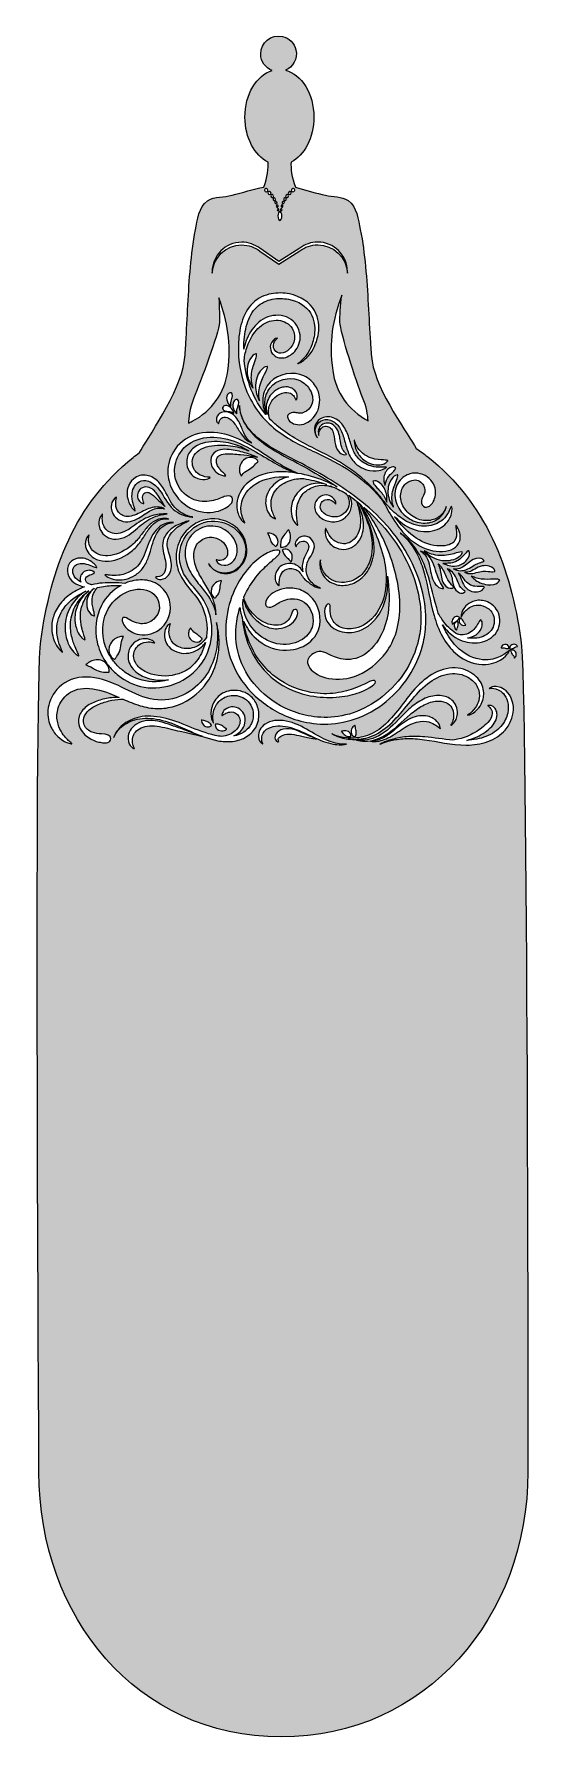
# Model space of a CAD drawing. Extents: x 359 to 482, y -509 to -85.
import ezdxf

# ---------------------------------------------------------------- set-up
doc = ezdxf.new("R2010")
doc.units = 0
doc.header["$MEASUREMENT"] = 0
doc.layers.add('Layer 1', color=7, linetype='Continuous')

msp = doc.modelspace()

# ---------------------------------------------------------------- hatches: boundary and pattern name
at = {"layer": 'Layer 1', "true_color": 0xffffff}
h = msp.add_hatch(color=7, dxfattribs=at)
h.dxf.hatch_style = 2
edge = h.paths.add_edge_path()
edge.add_spline(control_points=[(480.27, -236.18), (477.66, -218.19), (471.68, -202.23), (457.07, -190.62), (456.13, -189.87), (455.17, -189.18), (454.2, -188.51), (452.45, -185.4), (444.36, -174.37), (443.23, -166.82), (442.99, -165.28), (442.9, -163.72), (442.8, -162.17), (442.4, -155.86), (442.18, -149.53), (441.58, -143.24), (441.28, -140.14), (440.92, -137.04), (440.29, -133.99), (439.81, -131.66), (439.43, -128.2), (437.24, -126.77), (435.7, -125.76), (433.4, -125.81), (431.65, -125.45), (429.3, -124.96), (426.98, -124.31), (424.69, -123.6), (424.52, -123.55), (424.35, -123.51), (424.18, -123.46), (423.12, -121.03), (422.99, -118.65), (423.05, -117.19), (426.37, -115.55), (428.75, -111.16), (428.74, -106), (428.73, -100.16), (425.66, -95.32), (421.65, -94.34), (423.53, -93.56), (424.75, -91.51), (424.27, -89.27), (423.92, -87.6), (422.56, -86.25), (420.89, -85.91), (418.02, -85.31), (415.49, -87.49), (415.5, -90.26), (415.51, -92.16), (416.71, -93.77), (418.39, -94.4), (414.49, -95.53), (411.57, -100.31), (411.58, -106.04), (411.6, -111.2), (414, -115.58), (417.33, -117.2), (417.39, -118.65), (417.27, -121.01), (416.25, -123.43), (413.59, -123.95), (410.95, -124.81), (408.37, -125.48), (406.38, -125.99), (404.06, -125.67), (402.28, -126.85), (400.1, -128.29), (399.73, -131.75), (399.26, -134.09), (398.65, -137.14), (398.3, -140.24), (398.02, -143.34), (397.45, -149.64), (397.26, -155.96), (396.88, -162.28), (396.79, -163.83), (396.71, -165.39), (396.48, -166.93), (395.39, -174.48), (387.09, -186.42), (385.34, -189.57), (384.8, -189.97), (384.27, -190.37), (383.74, -190.79), (369.19, -202.47), (363.29, -218.46), (360.77, -236.46), (359.11, -248.26), (360.33, -443.49), (360.33, -443.49), (360.33, -479.51), (384.56, -509.47), (420.59, -509.47), (420.59, -509.47), (420.59, -509.47), (420.59, -509.47), (456.61, -509.47), (481.99, -479.51), (481.99, -443.49), (481.99, -443.49), (481.97, -247.97), (480.27, -236.18)], knot_values=[0, 0, 0, 0, 1, 1, 1, 2, 2, 2, 3, 3, 3, 4, 4, 4, 5, 5, 5, 6, 6, 6, 7, 7, 7, 8, 8, 8, 9, 9, 9, 10, 10, 10, 11, 11, 11, 12, 12, 12, 13, 13, 13, 14, 14, 14, 15, 15, 15, 16, 16, 16, 17, 17, 17, 18, 18, 18, 19, 19, 19, 20, 20, 20, 21, 21, 21, 22, 22, 22, 23, 23, 23, 24, 24, 24, 25, 25, 25, 26, 26, 26, 27, 27, 27, 28, 28, 28, 29, 29, 29, 30, 30, 30, 31, 31, 31, 32, 32, 32, 33, 33, 33, 34, 34, 34, 34], degree=3, periodic=1)
edge = h.paths.add_edge_path()
edge.add_spline(control_points=[(475.51, -237.75), (475.69, -237.49), (476.15, -237.23), (476.61, -237.36), (477.06, -237.48), (477.24, -237.83), (477.26, -238.05), (477.28, -238.28), (477.2, -238.41), (477.2, -238.41), (477.2, -238.41), (477.05, -238.38), (476.88, -238.36), (476.7, -238.34), (476.52, -238.34), (476.36, -238.3), (476.22, -238.25), (476.01, -238.16), (475.77, -238.16), (475.54, -238.16), (475.34, -238.23), (475.34, -238.23), (475.34, -238.23), (475.32, -238.02), (475.51, -237.75)], knot_values=[0, 0, 0, 0, 1, 1, 1, 2, 2, 2, 3, 3, 3, 4, 4, 4, 5, 5, 5, 6, 6, 6, 7, 7, 7, 8, 8, 8, 8], degree=3, periodic=1)
edge = h.paths.add_edge_path()
edge.add_spline(control_points=[(461.87, -234.72), (462.73, -236.21), (463.77, -237.49), (464.91, -238.5), (467.18, -240.52), (469.57, -241.19), (471.4, -241.17), (473.25, -241.16), (474.57, -240.65), (475.44, -240.2), (476.32, -239.74), (476.79, -239.3), (477.09, -239.07), (477.37, -238.82), (477.48, -238.75), (477.48, -238.75), (477.48, -238.75), (477.44, -238.86), (477.25, -239.21), (477.05, -239.53), (476.69, -240.12), (475.82, -240.78), (474.96, -241.43), (473.55, -242.19), (471.44, -242.34), (469.35, -242.52), (466.5, -241.79), (463.98, -239.54), (462.73, -238.43), (461.6, -237), (460.71, -235.37), (459.82, -233.75), (459.15, -231.96), (458.64, -230.14), (457.61, -226.5), (457.11, -222.76), (456.2, -219.55), (455.76, -217.94), (455.22, -216.46), (454.6, -215.18), (453.98, -213.91), (453.3, -212.84), (452.64, -212.01), (451.99, -211.18), (451.37, -210.59), (450.93, -210.2), (450.71, -210.01), (450.53, -209.87), (450.41, -209.77), (450.29, -209.68), (450.23, -209.63), (450.23, -209.63), (450.23, -209.63), (450.29, -209.67), (450.42, -209.76), (450.55, -209.85), (450.74, -209.97), (450.97, -210.16), (451.44, -210.51), (452.09, -211.07), (452.81, -211.87), (453.53, -212.67), (454.29, -213.72), (454.99, -214.98), (455.7, -216.24), (456.33, -217.73), (456.87, -219.34), (457.93, -222.49), (458.61, -226.12), (459.68, -229.53), (460.1, -230.34), (460.61, -231.16), (461.23, -231.95), (462.09, -233.05), (463.18, -234.07), (464.48, -234.79), (464.5, -234.8), (464.53, -234.81), (464.55, -234.82), (464.91, -234.91), (465.37, -234.96), (465.86, -234.92), (466.44, -234.88), (467.06, -234.7), (467.57, -234.4), (468.08, -234.11), (468.49, -233.69), (468.8, -233.31), (469.4, -232.52), (469.65, -231.97), (469.88, -231.65), (470.09, -231.32), (470.26, -231.22), (470.26, -231.22), (470.26, -231.22), (470.3, -231.24), (470.36, -231.32), (470.43, -231.39), (470.51, -231.52), (470.57, -231.74), (470.63, -231.96), (470.66, -232.28), (470.58, -232.69), (470.51, -233.11), (470.31, -233.63), (469.89, -234.17), (469.46, -234.71), (468.81, -235.22), (468.04, -235.48), (467.7, -235.6), (467.34, -235.66), (466.99, -235.69), (467.57, -235.79), (468.15, -235.84), (468.73, -235.81), (470.18, -235.74), (471.6, -235.17), (472.52, -234.22), (473.45, -233.29), (473.76, -231.97), (473.57, -230.82), (473.39, -229.67), (472.74, -228.81), (471.97, -228.29), (471.2, -227.76), (470.36, -227.54), (469.64, -227.53), (468.17, -227.54), (467.18, -228.27), (466.61, -228.82), (466.02, -229.4), (465.76, -229.88), (465.6, -230.15), (465.45, -230.43), (465.38, -230.53), (465.38, -230.53), (465.38, -230.53), (465.36, -230.42), (465.39, -230.08), (465.43, -229.76), (465.54, -229.17), (466.07, -228.38), (466.34, -227.99), (466.72, -227.55), (467.3, -227.16), (467.86, -226.77), (468.64, -226.42), (469.6, -226.36), (470.55, -226.29), (471.66, -226.51), (472.71, -227.18), (473.75, -227.82), (474.71, -229.05), (474.94, -230.61), (475.07, -231.38), (475.02, -232.2), (474.78, -233), (474.54, -233.79), (474.08, -234.57), (473.46, -235.16), (472.22, -236.37), (470.47, -236.97), (468.77, -236.98), (467.06, -237), (465.38, -236.47), (463.99, -235.61), (462.65, -234.77), (461.59, -233.65), (460.77, -232.49), (461.1, -233.27), (461.46, -234.01), (461.87, -234.72)], knot_values=[0, 0, 0, 0, 1, 1, 1, 2, 2, 2, 3, 3, 3, 4, 4, 4, 5, 5, 5, 6, 6, 6, 7, 7, 7, 8, 8, 8, 9, 9, 9, 10, 10, 10, 11, 11, 11, 12, 12, 12, 13, 13, 13, 14, 14, 14, 15, 15, 15, 16, 16, 16, 17, 17, 17, 18, 18, 18, 19, 19, 19, 20, 20, 20, 21, 21, 21, 22, 22, 22, 23, 23, 23, 24, 24, 24, 25, 25, 25, 26, 26, 26, 27, 27, 27, 28, 28, 28, 29, 29, 29, 30, 30, 30, 31, 31, 31, 32, 32, 32, 33, 33, 33, 34, 34, 34, 35, 35, 35, 36, 36, 36, 37, 37, 37, 38, 38, 38, 39, 39, 39, 40, 40, 40, 41, 41, 41, 42, 42, 42, 43, 43, 43, 44, 44, 44, 45, 45, 45, 46, 46, 46, 47, 47, 47, 48, 48, 48, 49, 49, 49, 50, 50, 50, 51, 51, 51, 52, 52, 52, 53, 53, 53, 54, 54, 54, 55, 55, 55, 56, 56, 56, 57, 57, 57, 57], degree=3, periodic=1)
edge = h.paths.add_edge_path()
edge.add_spline(control_points=[(465.01, -222.73), (465.41, -223.39), (465.74, -223.59), (465.99, -223.8), (466.24, -223.98), (466.39, -224.1), (466.38, -224.11), (466.37, -224.1), (466.38, -224.33), (465.95, -224.5), (465.74, -224.57), (465.41, -224.61), (465.01, -224.47), (464.61, -224.34), (464.13, -223.99), (463.81, -223.44), (463.49, -222.89), (463.34, -222.23), (463.25, -221.64), (463.16, -221.03), (463.08, -220.5), (462.89, -220.02), (462.71, -219.54), (462.45, -219.14), (462.24, -218.87), (462.03, -218.6), (461.88, -218.45), (461.88, -218.45), (461.88, -218.45), (462.08, -218.53), (462.39, -218.71), (462.7, -218.89), (463.11, -219.2), (463.49, -219.66), (463.88, -220.12), (464.17, -220.76), (464.39, -221.33), (464.6, -221.9), (464.8, -222.39), (465.01, -222.73)], knot_values=[0, 0, 0, 0, 1, 1, 1, 2, 2, 2, 3, 3, 3, 4, 4, 4, 5, 5, 5, 6, 6, 6, 7, 7, 7, 8, 8, 8, 9, 9, 9, 10, 10, 10, 11, 11, 11, 12, 12, 12, 13, 13, 13, 13], degree=3, periodic=1)
edge = h.paths.add_edge_path()
edge.add_spline(control_points=[(464.67, -219.55), (464.67, -219.55), (464.87, -219.68), (465.15, -219.95), (465.43, -220.21), (465.77, -220.65), (466.13, -221.12), (466.49, -221.59), (466.9, -222.08), (467.35, -222.36), (467.8, -222.65), (468.31, -222.8), (468.76, -222.86), (469.66, -222.97), (470.2, -222.89), (470.57, -222.91), (470.76, -222.92), (470.89, -222.93), (470.98, -222.95), (471.07, -222.97), (471.12, -222.99), (471.12, -222.99), (471.12, -222.99), (471.13, -223.04), (471.1, -223.13), (471.08, -223.22), (471.03, -223.37), (470.89, -223.53), (470.63, -223.85), (469.91, -224.41), (468.56, -224.24), (467.89, -224.14), (467.15, -223.81), (466.59, -223.26), (466.02, -222.7), (465.74, -222.02), (465.53, -221.46), (465.31, -220.89), (465.14, -220.41), (464.97, -220.08), (464.81, -219.74), (464.67, -219.55), (464.67, -219.55)], knot_values=[0, 0, 0, 0, 1, 1, 1, 2, 2, 2, 3, 3, 3, 4, 4, 4, 5, 5, 5, 6, 6, 6, 7, 7, 7, 8, 8, 8, 9, 9, 9, 10, 10, 10, 11, 11, 11, 12, 12, 12, 13, 13, 13, 14, 14, 14, 14], degree=3, periodic=1)
edge = h.paths.add_edge_path()
edge.add_spline(control_points=[(464.32, -231.49), (464.11, -231.66), (463.83, -231.79), (463.59, -231.96), (463.36, -232.12), (463.18, -232.28), (463.18, -232.28), (463.18, -232.28), (463.08, -232.07), (463.09, -231.71), (463.1, -231.37), (463.27, -230.89), (463.62, -230.62), (463.97, -230.33), (464.36, -230.33), (464.59, -230.4), (464.84, -230.47), (464.95, -230.6), (464.95, -230.6), (464.95, -230.6), (464.88, -230.75), (464.77, -230.93), (464.66, -231.12), (464.53, -231.32), (464.32, -231.49)], knot_values=[0, 0, 0, 0, 1, 1, 1, 2, 2, 2, 3, 3, 3, 4, 4, 4, 5, 5, 5, 6, 6, 6, 7, 7, 7, 8, 8, 8, 8], degree=3, periodic=1)
edge = h.paths.add_edge_path()
edge.add_spline(control_points=[(464.64, -232.6), (464.59, -232.83), (464.48, -233.08), (464.41, -233.32), (464.34, -233.56), (464.31, -233.78), (464.31, -233.78), (464.31, -233.78), (464.12, -233.69), (463.93, -233.44), (463.74, -233.2), (463.59, -232.79), (463.67, -232.4), (463.75, -232.01), (464.01, -231.79), (464.21, -231.7), (464.41, -231.61), (464.56, -231.64), (464.56, -231.64), (464.56, -231.66), (464.72, -232.17), (464.64, -232.6)], knot_values=[0, 0, 0, 0, 1, 1, 1, 2, 2, 2, 3, 3, 3, 4, 4, 4, 5, 5, 5, 6, 6, 6, 7, 7, 7, 7], degree=3, periodic=1)
edge = h.paths.add_edge_path()
edge.add_spline(control_points=[(464.98, -231.03), (465.09, -230.83), (465.24, -230.75), (465.24, -230.75), (465.24, -230.75), (465.37, -230.87), (465.5, -230.99), (465.64, -231.13), (465.8, -231.28), (465.91, -231.47), (466.02, -231.67), (466.11, -231.93), (466.26, -232.15), (466.39, -232.37), (466.55, -232.54), (466.55, -232.54), (466.55, -232.54), (466.34, -232.64), (466.01, -232.61), (465.68, -232.6), (465.23, -232.39), (465.01, -231.99), (464.79, -231.61), (464.86, -231.23), (464.98, -231.03)], knot_values=[0, 0, 0, 0, 1, 1, 1, 2, 2, 2, 3, 3, 3, 4, 4, 4, 5, 5, 5, 6, 6, 6, 7, 7, 7, 8, 8, 8, 8], degree=3, periodic=1)
edge = h.paths.add_edge_path()
edge.add_spline(control_points=[(462.25, -221.5), (462.69, -222.15), (462.99, -222.45), (463.18, -222.7), (463.28, -222.83), (463.36, -222.92), (463.4, -223), (463.45, -223.07), (463.46, -223.11), (463.46, -223.11), (463.46, -223.11), (463.44, -223.16), (463.37, -223.21), (463.3, -223.27), (463.18, -223.34), (462.98, -223.37), (462.59, -223.43), (461.74, -223.25), (461.08, -222.25), (460.42, -221.23), (460.4, -219.87), (460.2, -218.91), (460.11, -218.42), (459.97, -218), (459.82, -217.71), (459.68, -217.42), (459.55, -217.26), (459.55, -217.26), (459.55, -217.26), (459.74, -217.35), (459.99, -217.58), (460.26, -217.8), (460.58, -218.18), (460.85, -218.66), (461.4, -219.63), (461.81, -220.86), (462.25, -221.5)], knot_values=[0, 0, 0, 0, 1, 1, 1, 2, 2, 2, 3, 3, 3, 4, 4, 4, 5, 5, 5, 6, 6, 6, 7, 7, 7, 8, 8, 8, 9, 9, 9, 10, 10, 10, 11, 11, 11, 12, 12, 12, 12], degree=3, periodic=1)
edge = h.paths.add_edge_path()
edge.add_spline(control_points=[(459.56, -220.51), (460.05, -221.8), (460.47, -222.4), (460.72, -222.81), (460.84, -223.02), (460.92, -223.16), (460.96, -223.26), (461, -223.36), (461.01, -223.41), (461.01, -223.41), (461.01, -223.41), (460.97, -223.44), (460.85, -223.45), (460.74, -223.46), (460.56, -223.46), (460.29, -223.37), (459.77, -223.2), (458.84, -222.55), (458.26, -221), (457.67, -219.46), (457.66, -217.5), (457.04, -216.14), (456.74, -215.45), (456.33, -214.9), (455.96, -214.59), (455.77, -214.42), (455.6, -214.32), (455.49, -214.24), (455.36, -214.18), (455.3, -214.14), (455.3, -214.14), (455.3, -214.14), (455.37, -214.16), (455.51, -214.19), (455.64, -214.23), (455.84, -214.29), (456.08, -214.4), (456.55, -214.63), (457.15, -215.1), (457.64, -215.79), (458.68, -217.19), (459.06, -219.26), (459.56, -220.51)], knot_values=[0, 0, 0, 0, 1, 1, 1, 2, 2, 2, 3, 3, 3, 4, 4, 4, 5, 5, 5, 6, 6, 6, 7, 7, 7, 8, 8, 8, 9, 9, 9, 10, 10, 10, 11, 11, 11, 12, 12, 12, 13, 13, 13, 14, 14, 14, 14], degree=3, periodic=1)
edge = h.paths.add_edge_path()
edge.add_spline(control_points=[(474.98, -221.32), (474.98, -221.32), (474.98, -221.51), (474.71, -221.79), (474.44, -222.05), (473.87, -222.43), (472.77, -222.5), (471.67, -222.58), (470.26, -222.16), (469.31, -221.56), (468.83, -221.26), (468.46, -220.94), (468.22, -220.7), (467.97, -220.45), (467.84, -220.3), (467.84, -220.3), (467.84, -220.3), (468.03, -220.38), (468.34, -220.52), (468.65, -220.64), (469.08, -220.8), (469.58, -220.92), (470.58, -221.16), (471.8, -221.17), (472.7, -221.11), (473.6, -221.05), (474.14, -221.05), (474.49, -221.13), (474.84, -221.19), (474.98, -221.32), (474.98, -221.32)], knot_values=[0, 0, 0, 0, 1, 1, 1, 2, 2, 2, 3, 3, 3, 4, 4, 4, 5, 5, 5, 6, 6, 6, 7, 7, 7, 8, 8, 8, 9, 9, 9, 10, 10, 10, 10], degree=3, periodic=1)
edge = h.paths.add_edge_path()
edge.add_spline(control_points=[(473.6, -218.64), (473.84, -218.97), (473.8, -219.16), (473.8, -219.16), (473.8, -219.16), (473.63, -219.25), (473.27, -219.25), (472.91, -219.26), (472.38, -219.17), (471.5, -219.11), (471.05, -219.09), (470.55, -219.11), (470.01, -219.23), (469.46, -219.35), (468.85, -219.56), (468.26, -219.65), (467.66, -219.75), (467.12, -219.7), (466.77, -219.59), (466.41, -219.47), (466.24, -219.33), (466.24, -219.33), (466.24, -219.33), (466.46, -219.39), (466.8, -219.37), (467.13, -219.35), (467.59, -219.23), (468.05, -218.99), (468.52, -218.75), (469.02, -218.4), (469.62, -218.12), (470.24, -217.83), (470.96, -217.69), (471.56, -217.72), (472.79, -217.8), (473.37, -218.33), (473.6, -218.64)], knot_values=[0, 0, 0, 0, 1, 1, 1, 2, 2, 2, 3, 3, 3, 4, 4, 4, 5, 5, 5, 6, 6, 6, 7, 7, 7, 8, 8, 8, 9, 9, 9, 10, 10, 10, 11, 11, 11, 12, 12, 12, 12], degree=3, periodic=1)
edge = h.paths.add_edge_path()
edge.add_spline(control_points=[(470.75, -216.13), (471.11, -216.41), (471.08, -216.62), (471.08, -216.62), (471.08, -216.62), (471.04, -216.65), (470.96, -216.68), (470.88, -216.72), (470.76, -216.76), (470.59, -216.81), (470.26, -216.93), (469.82, -217.04), (468.98, -217.46), (468.57, -217.66), (468.05, -217.99), (467.47, -218.31), (466.89, -218.63), (466.2, -218.92), (465.56, -218.97), (464.92, -219.03), (464.37, -218.92), (464.02, -218.79), (463.65, -218.67), (463.46, -218.55), (463.46, -218.55), (463.46, -218.55), (463.69, -218.59), (464.05, -218.58), (464.41, -218.57), (464.9, -218.5), (465.39, -218.29), (466.38, -217.91), (467.21, -216.81), (468.35, -216.22), (469.48, -215.63), (470.41, -215.86), (470.75, -216.13)], knot_values=[0, 0, 0, 0, 1, 1, 1, 2, 2, 2, 3, 3, 3, 4, 4, 4, 5, 5, 5, 6, 6, 6, 7, 7, 7, 8, 8, 8, 9, 9, 9, 10, 10, 10, 11, 11, 11, 12, 12, 12, 12], degree=3, periodic=1)
edge = h.paths.add_edge_path()
edge.add_spline(control_points=[(466.83, -214.31), (467.1, -214.06), (467.29, -214.01), (467.29, -214.01), (467.29, -214.01), (467.44, -214.12), (467.49, -214.54), (467.52, -214.93), (467.44, -215.73), (466.55, -216.62), (466.12, -217.06), (465.49, -217.44), (464.81, -217.65), (464.12, -217.86), (463.38, -217.87), (462.79, -217.76), (462.19, -217.66), (461.71, -217.49), (461.36, -217.37), (461.02, -217.24), (460.82, -217.16), (460.82, -217.16), (460.82, -217.16), (461.04, -217.16), (461.4, -217.16), (461.76, -217.15), (462.27, -217.14), (462.81, -217.07), (463.9, -216.95), (464.95, -216.3), (465.58, -215.63), (466.22, -214.98), (466.55, -214.55), (466.83, -214.31)], knot_values=[0, 0, 0, 0, 1, 1, 1, 2, 2, 2, 3, 3, 3, 4, 4, 4, 5, 5, 5, 6, 6, 6, 7, 7, 7, 8, 8, 8, 9, 9, 9, 10, 10, 10, 11, 11, 11, 11], degree=3, periodic=1)
edge = h.paths.add_edge_path()
edge.add_spline(control_points=[(465.69, -214.34), (465.69, -214.34), (465.72, -214.54), (465.43, -214.94), (465.14, -215.32), (464.48, -215.96), (463.02, -216.31), (462.3, -216.48), (461.43, -216.53), (460.58, -216.4), (459.73, -216.27), (458.91, -215.98), (458.25, -215.62), (457.58, -215.26), (457.07, -214.85), (456.73, -214.53), (456.39, -214.22), (456.21, -214), (456.21, -214), (456.21, -214), (456.45, -214.15), (456.85, -214.36), (457.25, -214.56), (457.83, -214.8), (458.5, -214.97), (459.17, -215.14), (459.93, -215.24), (460.67, -215.23), (461.4, -215.22), (462.11, -215.09), (462.71, -214.96), (463.91, -214.66), (464.6, -214.42), (465.06, -214.35), (465.51, -214.27), (465.69, -214.34), (465.69, -214.34)], knot_values=[0, 0, 0, 0, 1, 1, 1, 2, 2, 2, 3, 3, 3, 4, 4, 4, 5, 5, 5, 6, 6, 6, 7, 7, 7, 8, 8, 8, 9, 9, 9, 10, 10, 10, 11, 11, 11, 12, 12, 12, 12], degree=3, periodic=1)
edge = h.paths.add_edge_path()
edge.add_spline(control_points=[(462.42, -204.09), (462.83, -203.19), (462.92, -202.91), (462.94, -202.92), (462.92, -202.93), (463.19, -203.16), (463.09, -204.27), (463.03, -204.82), (462.83, -205.61), (462.22, -206.5), (461.62, -207.38), (460.52, -208.41), (458.83, -208.91), (457.16, -209.43), (455.07, -209.32), (453.25, -208.57), (451.47, -207.87), (449.97, -206.68), (448.82, -205.47), (449.02, -205.75), (449.23, -206.02), (449.45, -206.3), (450.74, -207.93), (452.32, -209.64), (454.2, -210.84), (456.06, -212.08), (458.18, -212.78), (460.01, -212.82), (461.87, -212.89), (463.24, -212.35), (463.76, -211.56), (464.31, -210.77), (464.22, -209.86), (464.19, -209.26), (464.14, -208.63), (464.08, -208.23), (464.07, -207.99), (464.06, -207.74), (464.08, -207.66), (464.08, -207.66), (464.08, -207.66), (464.14, -207.71), (464.28, -207.92), (464.42, -208.12), (464.64, -208.47), (464.87, -209.11), (464.98, -209.43), (465.1, -209.83), (465.14, -210.34), (465.18, -210.85), (465.13, -211.51), (464.76, -212.18), (464.4, -212.85), (463.7, -213.43), (462.86, -213.76), (462.02, -214.1), (461.04, -214.23), (459.97, -214.21), (457.82, -214.17), (455.46, -213.25), (453.53, -211.81), (451.57, -210.39), (450.05, -208.46), (448.88, -206.71), (447.72, -204.94), (446.83, -203.31), (446.18, -202.15), (446.08, -201.98), (445.98, -201.82), (445.9, -201.67), (445.35, -200.93), (444.69, -200.12), (443.88, -199.27), (442.35, -197.63), (440.31, -195.86), (437.81, -194.18), (435.32, -192.48), (432.33, -190.99), (429.1, -189.47), (425.88, -187.95), (422.41, -186.32), (419.29, -183.88), (416.18, -181.45), (413.64, -178.12), (412.08, -174.39), (410.5, -170.68), (409.84, -166.63), (409.96, -162.77), (410.01, -160.85), (410.24, -158.93), (410.78, -157.13), (411.32, -155.33), (412.21, -153.61), (413.54, -152.33), (414.86, -151.03), (416.54, -150.31), (418.11, -150.01), (419.71, -149.7), (421.24, -149.77), (422.64, -150.05), (425.43, -150.6), (427.74, -152.17), (428.87, -154.16), (430.01, -156.14), (430.08, -158.18), (429.86, -159.77), (429.64, -161.38), (429.13, -162.66), (428.6, -163.66), (427.51, -165.66), (426.32, -166.52), (425.64, -166.95), (425.3, -167.17), (425.05, -167.28), (424.9, -167.34), (424.75, -167.41), (424.69, -167.43), (424.69, -167.43), (424.69, -167.43), (424.74, -167.39), (424.87, -167.29), (425, -167.19), (425.22, -167.04), (425.51, -166.77), (426.09, -166.25), (427.1, -165.31), (427.97, -163.35), (428.4, -162.38), (428.79, -161.16), (428.92, -159.67), (429.05, -158.2), (428.88, -156.41), (427.86, -154.77), (426.87, -153.13), (424.89, -151.82), (422.38, -151.36), (421.14, -151.13), (419.76, -151.08), (418.38, -151.36), (417, -151.64), (415.61, -152.24), (414.51, -153.33), (413.39, -154.4), (412.6, -155.89), (412.1, -157.53), (411.59, -159.17), (411.35, -160.97), (411.29, -162.82), (411.28, -163.14), (411.28, -163.46), (411.27, -163.78), (411.35, -163.45), (411.43, -163.12), (411.53, -162.78), (411.97, -161.32), (412.64, -159.82), (413.68, -158.49), (414.71, -157.17), (416.18, -156.01), (417.94, -155.58), (419.66, -155.14), (421.62, -155.35), (423.09, -156.42), (424.57, -157.49), (425.34, -159.22), (425.32, -160.84), (425.31, -162.48), (424.55, -163.82), (423.63, -164.69), (422.7, -165.56), (421.59, -166.05), (420.51, -166), (419.97, -165.98), (419.46, -165.79), (419.08, -165.52), (418.7, -165.26), (418.42, -164.93), (418.23, -164.59), (417.84, -163.91), (417.83, -163.19), (417.97, -162.69), (418.29, -161.67), (418.91, -161.33), (419.21, -161.18), (419.37, -161.11), (419.48, -161.08), (419.56, -161.07), (419.63, -161.06), (419.65, -161.06), (419.65, -161.06), (419.65, -161.06), (419.56, -161.13), (419.33, -161.36), (419.13, -161.59), (418.74, -162.03), (418.66, -162.82), (418.63, -163.21), (418.71, -163.66), (419.03, -164.08), (419.35, -164.49), (419.87, -164.86), (420.53, -164.83), (421.19, -164.81), (422.02, -164.43), (422.7, -163.74), (423.38, -163.06), (423.92, -162.02), (423.93, -160.83), (423.95, -159.64), (423.38, -158.3), (422.3, -157.5), (421.23, -156.67), (419.67, -156.41), (418.21, -156.73), (416.74, -157.02), (415.42, -157.94), (414.42, -159.1), (413.41, -160.26), (412.69, -161.63), (412.19, -162.99), (411.75, -164.21), (411.51, -165.41), (411.4, -166.53), (411.63, -169.04), (412.2, -171.56), (413.17, -173.94), (414.05, -176.15), (415.28, -178.22), (416.79, -180.05), (416.37, -179.2), (416.03, -178.12), (416, -176.89), (415.97, -175.62), (416.27, -174.16), (417.14, -172.93), (418.83, -170.41), (422.38, -169.25), (425.23, -170.08), (426.66, -170.49), (427.84, -171.34), (428.64, -172.29), (429.44, -173.24), (429.87, -174.29), (430.04, -175.14), (430.39, -176.85), (430.06, -178.59), (429.25, -179.97), (428.44, -181.36), (427.08, -182.34), (425.67, -182.57), (424.97, -182.69), (424.25, -182.6), (423.69, -182.38), (423.13, -182.15), (422.71, -181.81), (422.47, -181.45), (422.22, -181.09), (422.14, -180.73), (422.21, -180.45), (422.27, -180.17), (422.48, -179.97), (422.77, -179.82), (423.36, -179.55), (423.77, -179.57), (424.1, -179.59), (424.46, -179.62), (424.76, -179.78), (425.33, -179.77), (425.9, -179.76), (426.79, -179.49), (427.47, -178.71), (428.17, -177.96), (428.62, -176.7), (428.37, -175.48), (428.25, -174.86), (427.96, -174.08), (427.37, -173.32), (426.79, -172.56), (425.9, -171.84), (424.8, -171.46), (422.6, -170.64), (419.44, -171.36), (417.82, -173.43), (417, -174.43), (416.61, -175.72), (416.54, -176.9), (416.47, -178.09), (416.73, -179.19), (417.08, -180.05), (417.09, -180.07), (417.1, -180.09), (417.12, -180.11), (416.95, -179.6), (416.83, -178.99), (416.86, -178.29), (416.89, -177.19), (417.35, -175.95), (418.18, -174.99), (419, -174.04), (420.17, -173.37), (421.32, -173.23), (422.47, -173.08), (423.49, -173.53), (423.99, -174.1), (424.49, -174.67), (424.61, -175.23), (424.6, -175.61), (424.59, -176), (424.47, -176.22), (424.39, -176.33), (424.3, -176.44), (424.25, -176.46), (424.25, -176.46), (424.23, -176.47), (424.18, -176.24), (423.92, -175.76), (423.63, -175.33), (423.08, -174.45), (421.49, -174.62), (420.71, -174.7), (419.77, -175.12), (419.03, -175.81), (418.28, -176.49), (417.74, -177.43), (417.55, -178.38), (417.35, -179.32), (417.46, -180.22), (417.63, -180.83), (417.66, -180.93), (417.69, -181.02), (417.72, -181.11), (418.4, -181.83), (419.12, -182.51), (419.89, -183.14), (422.84, -185.55), (426.23, -187.24), (429.4, -188.85), (432.59, -190.44), (435.59, -192.03), (438.06, -193.82), (440.54, -195.58), (442.55, -197.43), (444.04, -199.13), (444.53, -199.67), (444.96, -200.2), (445.34, -200.7), (445.2, -200.45), (445.12, -200.31), (445.12, -200.31), (445.12, -200.31), (445.38, -200.67), (445.83, -201.3), (445.96, -201.46), (446.11, -201.64), (446.28, -201.84), (446.96, -202.65), (447.93, -203.77), (449.18, -204.85), (450.42, -205.93), (451.97, -206.94), (453.64, -207.47), (455.3, -208.01), (457.06, -208), (458.43, -207.58), (459.81, -207.16), (460.69, -206.43), (461.29, -205.78), (461.89, -205.12), (462.21, -204.53), (462.42, -204.09)], knot_values=[0, 0, 0, 0, 1, 1, 1, 2, 2, 2, 3, 3, 3, 4, 4, 4, 5, 5, 5, 6, 6, 6, 7, 7, 7, 8, 8, 8, 9, 9, 9, 10, 10, 10, 11, 11, 11, 12, 12, 12, 13, 13, 13, 14, 14, 14, 15, 15, 15, 16, 16, 16, 17, 17, 17, 18, 18, 18, 19, 19, 19, 20, 20, 20, 21, 21, 21, 22, 22, 22, 23, 23, 23, 24, 24, 24, 25, 25, 25, 26, 26, 26, 27, 27, 27, 28, 28, 28, 29, 29, 29, 30, 30, 30, 31, 31, 31, 32, 32, 32, 33, 33, 33, 34, 34, 34, 35, 35, 35, 36, 36, 36, 37, 37, 37, 38, 38, 38, 39, 39, 39, 40, 40, 40, 41, 41, 41, 42, 42, 42, 43, 43, 43, 44, 44, 44, 45, 45, 45, 46, 46, 46, 47, 47, 47, 48, 48, 48, 49, 49, 49, 50, 50, 50, 51, 51, 51, 52, 52, 52, 53, 53, 53, 54, 54, 54, 55, 55, 55, 56, 56, 56, 57, 57, 57, 58, 58, 58, 59, 59, 59, 60, 60, 60, 61, 61, 61, 62, 62, 62, 63, 63, 63, 64, 64, 64, 65, 65, 65, 66, 66, 66, 67, 67, 67, 68, 68, 68, 69, 69, 69, 70, 70, 70, 71, 71, 71, 72, 72, 72, 73, 73, 73, 74, 74, 74, 75, 75, 75, 76, 76, 76, 77, 77, 77, 78, 78, 78, 79, 79, 79, 80, 80, 80, 81, 81, 81, 82, 82, 82, 83, 83, 83, 84, 84, 84, 85, 85, 85, 86, 86, 86, 87, 87, 87, 88, 88, 88, 89, 89, 89, 90, 90, 90, 91, 91, 91, 92, 92, 92, 93, 93, 93, 94, 94, 94, 95, 95, 95, 96, 96, 96, 97, 97, 97, 98, 98, 98, 99, 99, 99, 100, 100, 100, 101, 101, 101, 102, 102, 102, 103, 103, 103, 104, 104, 104, 105, 105, 105, 106, 106, 106, 107, 107, 107, 108, 108, 108, 109, 109, 109, 110, 110, 110, 111, 111, 111, 112, 112, 112, 113, 113, 113, 114, 114, 114, 115, 115, 115, 116, 116, 116, 117, 117, 117, 118, 118, 118, 119, 119, 119, 120, 120, 120, 121, 121, 121, 122, 122, 122, 123, 123, 123, 123], degree=3, periodic=1)
edge = h.paths.add_edge_path()
edge.add_spline(control_points=[(445.42, -193.92), (444.79, -194.09), (443.86, -194.26), (442.6, -194.03), (441.98, -193.92), (441.28, -193.69), (440.54, -193.3), (439.82, -192.91), (439.04, -192.35), (438.39, -191.51), (437.73, -190.67), (437.29, -189.64), (436.95, -188.6), (436.61, -187.55), (436.38, -186.47), (436.06, -185.46), (435.73, -184.45), (435.3, -183.47), (434.66, -182.72), (434.01, -181.98), (433.13, -181.44), (432.24, -181.33), (431.34, -181.21), (430.48, -181.57), (429.92, -182.14), (429.35, -182.7), (429.11, -183.43), (429.09, -184.03), (429.07, -184.65), (429.23, -185.14), (429.37, -185.45), (429.52, -185.77), (429.64, -185.92), (429.64, -185.92), (429.64, -185.92), (429.5, -185.78), (429.32, -185.48), (429.14, -185.18), (428.91, -184.7), (428.87, -184.04), (428.82, -183.39), (429, -182.55), (429.6, -181.84), (430.16, -181.14), (431.16, -180.58), (432.29, -180.64), (433.41, -180.68), (434.51, -181.24), (435.35, -182.07), (436.2, -182.92), (436.75, -184), (437.16, -185.07), (437.58, -186.14), (437.86, -187.21), (438.21, -188.17), (438.56, -189.13), (438.96, -189.99), (439.49, -190.65), (440.55, -191.97), (441.86, -192.57), (442.88, -192.88), (443.91, -193.2), (444.73, -193.22), (445.31, -193.23), (445.91, -193.23), (446.28, -193.19), (446.51, -193.17), (446.74, -193.16), (446.83, -193.17), (446.83, -193.17), (446.83, -193.17), (446.78, -193.24), (446.59, -193.38), (446.39, -193.52), (446.05, -193.74), (445.42, -193.92)], knot_values=[0, 0, 0, 0, 1, 1, 1, 2, 2, 2, 3, 3, 3, 4, 4, 4, 5, 5, 5, 6, 6, 6, 7, 7, 7, 8, 8, 8, 9, 9, 9, 10, 10, 10, 11, 11, 11, 12, 12, 12, 13, 13, 13, 14, 14, 14, 15, 15, 15, 16, 16, 16, 17, 17, 17, 18, 18, 18, 19, 19, 19, 20, 20, 20, 21, 21, 21, 22, 22, 22, 23, 23, 23, 24, 24, 24, 25, 25, 25, 25], degree=3, periodic=1)
edge = h.paths.add_edge_path()
edge.add_spline(control_points=[(445.51, -197.42), (446.19, -198.1), (446.71, -199.26), (446.85, -200.22), (446.93, -200.71), (446.93, -201.13), (446.92, -201.43), (446.89, -201.73), (446.87, -201.9), (446.87, -201.9), (446.87, -201.9), (446.65, -201.21), (446.2, -200.46), (445.75, -199.69), (445.05, -198.93), (444.51, -198.39), (443.97, -197.84), (443.69, -197.47), (443.56, -197.18), (443.42, -196.9), (443.44, -196.71), (443.44, -196.71), (443.44, -196.71), (443.57, -196.59), (443.92, -196.59), (444.25, -196.59), (444.83, -196.74), (445.51, -197.42)], knot_values=[0, 0, 0, 0, 1, 1, 1, 2, 2, 2, 3, 3, 3, 4, 4, 4, 5, 5, 5, 6, 6, 6, 7, 7, 7, 8, 8, 8, 9, 9, 9, 9], degree=3, periodic=1)
edge = h.paths.add_edge_path()
edge.add_spline(control_points=[(429.98, -185.05), (429.99, -185.22), (430.02, -185.31), (430.02, -185.31), (430.02, -185.31), (429.97, -185.23), (429.92, -185.06), (429.87, -184.9), (429.81, -184.66), (429.83, -184.34), (429.84, -184.02), (429.93, -183.64), (430.17, -183.25), (430.4, -182.87), (430.82, -182.51), (431.34, -182.34), (431.86, -182.16), (432.51, -182.14), (433.1, -182.41), (433.69, -182.66), (434.16, -183.15), (434.47, -183.67), (434.78, -184.19), (434.97, -184.77), (435.08, -185.3), (435.2, -185.83), (435.26, -186.31), (435.32, -186.74), (435.45, -187.6), (435.6, -188.14), (435.8, -188.56), (436, -188.98), (436.21, -189.24), (436.37, -189.44), (436.73, -189.82), (436.9, -189.95), (436.89, -189.97), (436.89, -189.94), (436.74, -190.2), (436.04, -190.05), (435.7, -189.96), (435.24, -189.72), (434.82, -189.2), (434.39, -188.7), (434.07, -187.87), (433.95, -186.95), (433.8, -186.01), (433.8, -185.04), (433.43, -184.23), (433.25, -183.82), (433, -183.47), (432.66, -183.25), (432.34, -183.03), (431.91, -182.96), (431.52, -183.01), (430.69, -183.11), (430.17, -183.82), (430.04, -184.37), (429.97, -184.65), (429.97, -184.89), (429.98, -185.05)], knot_values=[0, 0, 0, 0, 1, 1, 1, 2, 2, 2, 3, 3, 3, 4, 4, 4, 5, 5, 5, 6, 6, 6, 7, 7, 7, 8, 8, 8, 9, 9, 9, 10, 10, 10, 11, 11, 11, 12, 12, 12, 13, 13, 13, 14, 14, 14, 15, 15, 15, 16, 16, 16, 17, 17, 17, 18, 18, 18, 19, 19, 19, 20, 20, 20, 20], degree=3, periodic=1)
edge = h.paths.add_edge_path()
edge.add_spline(control_points=[(409.55, -179.89), (409.55, -179.89), (409.2, -179.62), (408.91, -179.09), (408.62, -178.58), (408.47, -177.78), (408.63, -177.21), (408.79, -176.64), (409.13, -176.41), (409.36, -176.35), (409.6, -176.29), (409.77, -176.36), (409.77, -176.36), (409.78, -176.37), (410.2, -176.85), (409.98, -177.57), (409.87, -177.94), (409.67, -178.46), (409.59, -178.96), (409.51, -179.45), (409.55, -179.89), (409.55, -179.89)], knot_values=[0, 0, 0, 0, 1, 1, 1, 2, 2, 2, 3, 3, 3, 4, 4, 4, 5, 5, 5, 6, 6, 6, 7, 7, 7, 7], degree=3, periodic=1)
edge = h.paths.add_edge_path()
edge.add_spline(control_points=[(408.24, -174.7), (408.26, -174.72), (408.65, -175.21), (408.44, -175.85), (408.34, -176.19), (408.14, -176.67), (408.08, -177.15), (408.02, -177.61), (408.08, -178.03), (408.08, -178.03), (408.08, -178.03), (407.71, -177.81), (407.41, -177.31), (407.09, -176.82), (406.93, -176.04), (407.1, -175.48), (407.27, -174.92), (407.61, -174.71), (407.85, -174.67), (408.09, -174.62), (408.24, -174.7), (408.24, -174.7)], knot_values=[0, 0, 0, 0, 1, 1, 1, 2, 2, 2, 3, 3, 3, 4, 4, 4, 5, 5, 5, 6, 6, 6, 7, 7, 7, 7], degree=3, periodic=1)
edge = h.paths.add_edge_path()
edge.add_spline(control_points=[(407.11, -177.87), (407.63, -177.98), (408.19, -178.44), (408.47, -178.89), (408.76, -179.35), (408.81, -179.74), (408.81, -179.74), (408.81, -179.74), (408.46, -179.55), (408.04, -179.44), (407.61, -179.32), (407.13, -179.3), (406.81, -179.23), (406.48, -179.17), (406.3, -179), (406.16, -178.83), (406.03, -178.67), (405.97, -178.5), (405.97, -178.5), (405.97, -178.5), (405.98, -178.32), (406.13, -178.14), (406.27, -177.96), (406.58, -177.77), (407.11, -177.87)], knot_values=[0, 0, 0, 0, 1, 1, 1, 2, 2, 2, 3, 3, 3, 4, 4, 4, 5, 5, 5, 6, 6, 6, 7, 7, 7, 8, 8, 8, 8], degree=3, periodic=1)
edge = h.paths.add_edge_path()
edge.add_spline(control_points=[(407.6, -179.54), (408.69, -179.91), (409.52, -180.85), (410.05, -181.81), (410.59, -182.79), (410.91, -183.8), (411.29, -184.63), (411.67, -185.46), (412.11, -186.14), (412.53, -186.55), (412.94, -186.96), (413.27, -187.13), (413.27, -187.13), (413.27, -187.13), (413.19, -187.1), (413.03, -187.05), (412.88, -186.98), (412.65, -186.89), (412.39, -186.72), (411.87, -186.4), (411.24, -185.77), (410.69, -184.97), (410.13, -184.17), (409.64, -183.23), (409.06, -182.45), (408.49, -181.66), (407.79, -181.07), (407.16, -180.86), (406.54, -180.65), (406.05, -180.79), (405.75, -180.97), (405.46, -181.14), (405.3, -181.42), (405.21, -181.63), (405.05, -182.07), (405.08, -182.31), (405.05, -182.31), (405.05, -182.31), (405, -182.31), (404.89, -182.23), (404.78, -182.16), (404.61, -181.99), (404.52, -181.63), (404.44, -181.28), (404.43, -180.68), (404.97, -180.09), (405.47, -179.53), (406.51, -179.17), (407.6, -179.54)], knot_values=[0, 0, 0, 0, 1, 1, 1, 2, 2, 2, 3, 3, 3, 4, 4, 4, 5, 5, 5, 6, 6, 6, 7, 7, 7, 8, 8, 8, 9, 9, 9, 10, 10, 10, 11, 11, 11, 12, 12, 12, 13, 13, 13, 14, 14, 14, 15, 15, 15, 16, 16, 16, 16], degree=3, periodic=1)
edge = h.paths.add_edge_path()
edge.add_spline(control_points=[(415.11, -175.99), (415.18, -176.4), (415.22, -176.64), (415.22, -176.64), (415.22, -176.64), (415.09, -176.43), (414.9, -176.05), (414.72, -175.67), (414.5, -175.11), (414.37, -174.43), (414.08, -173.08), (414.27, -171.27), (414.89, -170.06), (415.51, -168.85), (416.21, -168.39), (416.61, -168.21), (417.04, -168.04), (417.22, -168.11), (417.22, -168.11), (417.22, -168.11), (417.26, -168.31), (417.11, -168.7), (416.98, -169.1), (416.65, -169.68), (416.14, -170.68), (415.63, -171.68), (415.14, -173.11), (415.06, -174.38), (415.02, -175.01), (415.06, -175.58), (415.11, -175.99)], knot_values=[0, 0, 0, 0, 1, 1, 1, 2, 2, 2, 3, 3, 3, 4, 4, 4, 5, 5, 5, 6, 6, 6, 7, 7, 7, 8, 8, 8, 9, 9, 9, 10, 10, 10, 10], degree=3, periodic=1)
edge = h.paths.add_edge_path()
edge.add_spline(control_points=[(413.42, -172.83), (413.53, -173.22), (413.6, -173.45), (413.6, -173.45), (413.6, -173.45), (413.45, -173.26), (413.22, -172.92), (413, -172.58), (412.72, -172.06), (412.5, -171.43), (412.05, -170.17), (412.01, -168.4), (412.45, -167.16), (412.89, -165.91), (413.51, -165.38), (413.87, -165.16), (414.27, -164.94), (414.45, -164.99), (414.45, -164.99), (414.45, -164.99), (414.52, -165.18), (414.43, -165.57), (414.36, -165.98), (414.13, -166.58), (413.77, -167.6), (413.41, -168.63), (413.11, -170.06), (413.18, -171.29), (413.22, -171.9), (413.32, -172.45), (413.42, -172.83)], knot_values=[0, 0, 0, 0, 1, 1, 1, 2, 2, 2, 3, 3, 3, 4, 4, 4, 5, 5, 5, 6, 6, 6, 7, 7, 7, 8, 8, 8, 9, 9, 9, 10, 10, 10, 10], degree=3, periodic=1)
edge = h.paths.add_edge_path()
edge.add_spline(control_points=[(453.3, -194.72), (454.14, -194.61), (455.04, -194.69), (455.82, -195.01), (456.6, -195.33), (457.28, -195.81), (457.8, -196.41), (458.33, -197.01), (458.7, -197.72), (458.89, -198.46), (459.07, -199.2), (459.05, -199.94), (458.91, -200.57), (458.64, -201.84), (457.89, -202.71), (457.23, -203.02), (456.54, -203.35), (456.01, -203.15), (455.71, -202.56), (455.14, -201.37), (455.74, -200.99), (456.19, -199.84), (456.4, -199.27), (456.51, -198.54), (456.05, -197.71), (455.62, -196.91), (454.65, -196.24), (453.53, -196.41), (452.99, -196.49), (452.26, -196.73), (451.62, -197.3), (450.99, -197.85), (450.48, -198.77), (450.35, -199.85), (450.21, -200.94), (450.48, -202.14), (451.13, -203.2), (451.76, -204.27), (452.74, -205.17), (453.84, -205.75), (454.94, -206.34), (456.17, -206.59), (457.29, -206.49), (458.4, -206.39), (459.37, -205.93), (460.05, -205.38), (460.75, -204.83), (461.16, -204.21), (461.38, -203.76), (461.49, -203.53), (461.57, -203.34), (461.61, -203.22), (461.65, -203.09), (461.67, -203.02), (461.67, -203.02), (461.67, -203.02), (461.65, -203.09), (461.62, -203.22), (461.6, -203.35), (461.54, -203.55), (461.45, -203.79), (461.27, -204.26), (460.9, -204.94), (460.23, -205.58), (459.56, -206.22), (458.58, -206.81), (457.36, -207.03), (456.15, -207.24), (454.76, -207.08), (453.47, -206.52), (452.19, -205.97), (451, -205.04), (450.15, -203.85), (449.3, -202.66), (448.82, -201.16), (448.92, -199.73), (449, -198.31), (449.6, -196.98), (450.5, -196.11), (451.39, -195.24), (452.45, -194.84), (453.3, -194.72)], knot_values=[0, 0, 0, 0, 1, 1, 1, 2, 2, 2, 3, 3, 3, 4, 4, 4, 5, 5, 5, 6, 6, 6, 7, 7, 7, 8, 8, 8, 9, 9, 9, 10, 10, 10, 11, 11, 11, 12, 12, 12, 13, 13, 13, 14, 14, 14, 15, 15, 15, 16, 16, 16, 17, 17, 17, 18, 18, 18, 19, 19, 19, 20, 20, 20, 21, 21, 21, 22, 22, 22, 23, 23, 23, 24, 24, 24, 25, 25, 25, 26, 26, 26, 27, 27, 27, 27], degree=3, periodic=1)
edge = h.paths.add_edge_path()
edge.add_spline(control_points=[(449.63, -195.12), (449.63, -195.12), (449.68, -195.31), (449.58, -195.69), (449.49, -196.08), (449.23, -196.65), (448.84, -197.61), (448.42, -198.56), (448.1, -199.92), (448.17, -201.1), (448.19, -201.69), (448.29, -202.21), (448.39, -202.59), (448.48, -202.96), (448.56, -203.19), (448.56, -203.19), (448.56, -203.19), (448.41, -203.01), (448.19, -202.68), (447.97, -202.34), (447.69, -201.85), (447.49, -201.24), (447.28, -200.62), (447.14, -199.89), (447.15, -199.15), (447.15, -198.41), (447.31, -197.68), (447.54, -197.09), (448.04, -195.9), (448.68, -195.43), (449.05, -195.24), (449.44, -195.06), (449.63, -195.12), (449.63, -195.12)], knot_values=[0, 0, 0, 0, 1, 1, 1, 2, 2, 2, 3, 3, 3, 4, 4, 4, 5, 5, 5, 6, 6, 6, 7, 7, 7, 8, 8, 8, 9, 9, 9, 10, 10, 10, 11, 11, 11, 11], degree=3, periodic=1)
edge = h.paths.add_edge_path()
edge.add_spline(control_points=[(448.67, -193.11), (448.98, -193.17), (449.09, -193.32), (449.09, -193.32), (449.09, -193.32), (449.08, -193.5), (448.94, -193.75), (448.81, -194), (448.55, -194.29), (448.11, -194.71), (447.65, -195.12), (447.1, -195.74), (446.81, -196.44), (446.51, -197.13), (446.47, -197.77), (446.47, -197.77), (446.47, -197.77), (446.4, -197.63), (446.31, -197.38), (446.23, -197.13), (446.14, -196.76), (446.12, -196.33), (446.11, -195.89), (446.18, -195.38), (446.36, -194.91), (446.54, -194.43), (446.83, -194), (447.15, -193.7), (447.8, -193.1), (448.37, -193.05), (448.67, -193.11)], knot_values=[0, 0, 0, 0, 1, 1, 1, 2, 2, 2, 3, 3, 3, 4, 4, 4, 5, 5, 5, 6, 6, 6, 7, 7, 7, 8, 8, 8, 9, 9, 9, 10, 10, 10, 10], degree=3, periodic=1)
edge = h.paths.add_edge_path()
edge.add_spline(control_points=[(443.88, -191.17), (445.19, -191.41), (445.99, -191.37), (446.48, -191.43), (446.73, -191.46), (446.89, -191.49), (447, -191.53), (447.1, -191.56), (447.14, -191.59), (447.14, -191.59), (447.14, -191.59), (447.13, -191.64), (447.07, -191.73), (447, -191.82), (446.89, -191.96), (446.66, -192.11), (446.43, -192.26), (446.09, -192.43), (445.59, -192.53), (445.09, -192.64), (444.43, -192.69), (443.61, -192.53), (442.79, -192.37), (441.88, -191.99), (441.13, -191.38), (440.37, -190.77), (439.79, -189.99), (439.42, -189.24), (439.05, -188.48), (438.9, -187.76), (438.84, -187.25), (438.78, -186.74), (438.8, -186.43), (438.8, -186.43), (438.8, -186.43), (438.87, -186.73), (439.05, -187.2), (439.23, -187.66), (439.54, -188.28), (440.01, -188.87), (440.48, -189.46), (441.11, -190.01), (441.8, -190.41), (442.48, -190.81), (443.23, -191.03), (443.88, -191.17)], knot_values=[0, 0, 0, 0, 1, 1, 1, 2, 2, 2, 3, 3, 3, 4, 4, 4, 5, 5, 5, 6, 6, 6, 7, 7, 7, 8, 8, 8, 9, 9, 9, 10, 10, 10, 11, 11, 11, 12, 12, 12, 13, 13, 13, 14, 14, 14, 15, 15, 15, 15], degree=3, periodic=1)
edge = h.paths.add_edge_path()
edge.add_spline(control_points=[(440.87, -175.82), (441.84, -178.19), (442.15, -180.3), (442.24, -181.62), (437.36, -179.04), (434.17, -174.66), (433.41, -169.13), (432.42, -161.88), (433.39, -156.68), (435.65, -150.32), (435.38, -152.96), (435.15, -155.73), (435.21, -157), (435.34, -159.78), (439.24, -171.83), (440.87, -175.82)], knot_values=[0, 0, 0, 0, 1, 1, 1, 2, 2, 2, 3, 3, 3, 4, 4, 4, 5, 5, 5, 5], degree=3, periodic=1)
edge = h.paths.add_edge_path()
edge.add_spline(control_points=[(423.33, -123.89), (423.54, -123.73), (423.82, -123.75), (423.93, -123.93), (424.04, -124.11), (423.98, -124.36), (423.78, -124.5), (423.59, -124.64), (423.33, -124.64), (423.19, -124.48), (423.05, -124.32), (423.11, -124.05), (423.33, -123.89)], knot_values=[0, 0, 0, 0, 1, 1, 1, 2, 2, 2, 3, 3, 3, 4, 4, 4, 4], degree=3, periodic=1)
edge = h.paths.add_edge_path()
edge.add_spline(control_points=[(422.47, -124.66), (422.65, -124.49), (422.9, -124.47), (423.03, -124.62), (423.16, -124.77), (423.13, -125.01), (422.97, -125.16), (422.82, -125.32), (422.58, -125.35), (422.43, -125.22), (422.28, -125.1), (422.3, -124.84), (422.47, -124.66)], knot_values=[0, 0, 0, 0, 1, 1, 1, 2, 2, 2, 3, 3, 3, 4, 4, 4, 4], degree=3, periodic=1)
edge = h.paths.add_edge_path()
edge.add_spline(control_points=[(421.8, -125.48), (421.93, -125.3), (422.17, -125.26), (422.3, -125.37), (422.44, -125.49), (422.44, -125.71), (422.32, -125.88), (422.19, -126.04), (421.98, -126.1), (421.83, -126), (421.68, -125.9), (421.66, -125.66), (421.8, -125.48)], knot_values=[0, 0, 0, 0, 1, 1, 1, 2, 2, 2, 3, 3, 3, 4, 4, 4, 4], degree=3, periodic=1)
edge = h.paths.add_edge_path()
edge.add_spline(control_points=[(421.29, -126.3), (421.39, -126.12), (421.59, -126.05), (421.73, -126.15), (421.87, -126.24), (421.89, -126.44), (421.8, -126.6), (421.7, -126.76), (421.52, -126.84), (421.37, -126.76), (421.22, -126.69), (421.18, -126.48), (421.29, -126.3)], knot_values=[0, 0, 0, 0, 1, 1, 1, 2, 2, 2, 3, 3, 3, 4, 4, 4, 4], degree=3, periodic=1)
edge = h.paths.add_edge_path()
edge.add_spline(control_points=[(420.87, -127.17), (420.95, -127), (421.12, -126.92), (421.26, -126.98), (421.39, -127.05), (421.44, -127.23), (421.37, -127.38), (421.3, -127.54), (421.14, -127.63), (421, -127.58), (420.86, -127.53), (420.8, -127.34), (420.87, -127.17)], knot_values=[0, 0, 0, 0, 1, 1, 1, 2, 2, 2, 3, 3, 3, 4, 4, 4, 4], degree=3, periodic=1)
edge = h.paths.add_edge_path()
edge.add_spline(control_points=[(420.89, -127.87), (421.02, -127.92), (421.08, -128.07), (421.03, -128.22), (420.99, -128.37), (420.86, -128.46), (420.73, -128.43), (420.6, -128.4), (420.53, -128.24), (420.57, -128.08), (420.62, -127.92), (420.77, -127.83), (420.89, -127.87)], knot_values=[0, 0, 0, 0, 1, 1, 1, 2, 2, 2, 3, 3, 3, 4, 4, 4, 4], degree=3, periodic=1)
edge = h.paths.add_edge_path()
edge.add_spline(control_points=[(420.64, -128.8), (420.76, -128.83), (420.83, -128.95), (420.81, -129.09), (420.79, -129.22), (420.68, -129.32), (420.56, -129.31), (420.44, -129.29), (420.37, -129.16), (420.39, -129.02), (420.41, -128.87), (420.53, -128.78), (420.64, -128.8)], knot_values=[0, 0, 0, 0, 1, 1, 1, 2, 2, 2, 3, 3, 3, 4, 4, 4, 4], degree=3, periodic=1)
edge = h.paths.add_edge_path()
edge.add_spline(control_points=[(420.27, -129.47), (420.54, -129.47), (420.76, -129.98), (420.76, -130.61), (420.76, -131.24), (420.54, -131.74), (420.27, -131.74), (420, -131.74), (419.78, -131.24), (419.78, -130.61), (419.78, -129.98), (420, -129.47), (420.27, -129.47)], knot_values=[0, 0, 0, 0, 1, 1, 1, 2, 2, 2, 3, 3, 3, 4, 4, 4, 4], degree=3, periodic=1)
edge = h.paths.add_edge_path()
edge.add_spline(control_points=[(420.04, -129.02), (420.06, -129.16), (419.98, -129.29), (419.87, -129.31), (419.75, -129.32), (419.64, -129.22), (419.62, -129.09), (419.6, -128.95), (419.67, -128.83), (419.78, -128.8), (419.9, -128.78), (420.02, -128.87), (420.04, -129.02)], knot_values=[0, 0, 0, 0, 1, 1, 1, 2, 2, 2, 3, 3, 3, 4, 4, 4, 4], degree=3, periodic=1)
edge = h.paths.add_edge_path()
edge.add_spline(control_points=[(419.85, -128.08), (419.9, -128.24), (419.83, -128.4), (419.7, -128.43), (419.57, -128.46), (419.43, -128.37), (419.39, -128.22), (419.35, -128.07), (419.41, -127.92), (419.53, -127.87), (419.66, -127.83), (419.81, -127.92), (419.85, -128.08)], knot_values=[0, 0, 0, 0, 1, 1, 1, 2, 2, 2, 3, 3, 3, 4, 4, 4, 4], degree=3, periodic=1)
edge = h.paths.add_edge_path()
edge.add_spline(control_points=[(419.55, -127.17), (419.63, -127.34), (419.56, -127.53), (419.43, -127.58), (419.29, -127.63), (419.13, -127.54), (419.06, -127.38), (418.99, -127.23), (419.04, -127.05), (419.17, -126.98), (419.3, -126.92), (419.47, -127), (419.55, -127.17)], knot_values=[0, 0, 0, 0, 1, 1, 1, 2, 2, 2, 3, 3, 3, 4, 4, 4, 4], degree=3, periodic=1)
edge = h.paths.add_edge_path()
edge.add_spline(control_points=[(419.14, -126.3), (419.25, -126.48), (419.2, -126.69), (419.06, -126.76), (418.91, -126.84), (418.73, -126.76), (418.63, -126.6), (418.53, -126.44), (418.56, -126.24), (418.7, -126.15), (418.83, -126.05), (419.04, -126.12), (419.14, -126.3)], knot_values=[0, 0, 0, 0, 1, 1, 1, 2, 2, 2, 3, 3, 3, 4, 4, 4, 4], degree=3, periodic=1)
edge = h.paths.add_edge_path()
edge.add_spline(control_points=[(418.63, -125.48), (418.77, -125.66), (418.75, -125.9), (418.6, -126), (418.45, -126.1), (418.23, -126.04), (418.11, -125.88), (417.99, -125.71), (417.98, -125.49), (418.12, -125.37), (418.26, -125.26), (418.49, -125.3), (418.63, -125.48)], knot_values=[0, 0, 0, 0, 1, 1, 1, 2, 2, 2, 3, 3, 3, 4, 4, 4, 4], degree=3, periodic=1)
edge = h.paths.add_edge_path()
edge.add_spline(control_points=[(417.39, -124.62), (417.53, -124.47), (417.78, -124.49), (417.95, -124.66), (418.13, -124.84), (418.14, -125.1), (418, -125.22), (417.85, -125.35), (417.61, -125.32), (417.45, -125.16), (417.29, -125.01), (417.27, -124.77), (417.39, -124.62)], knot_values=[0, 0, 0, 0, 1, 1, 1, 2, 2, 2, 3, 3, 3, 4, 4, 4, 4], degree=3, periodic=1)
edge = h.paths.add_edge_path()
edge.add_spline(control_points=[(416.5, -123.93), (416.61, -123.75), (416.88, -123.73), (417.1, -123.89), (417.32, -124.05), (417.37, -124.32), (417.23, -124.48), (417.1, -124.64), (416.83, -124.64), (416.64, -124.5), (416.45, -124.36), (416.38, -124.11), (416.5, -123.93)], knot_values=[0, 0, 0, 0, 1, 1, 1, 2, 2, 2, 3, 3, 3, 4, 4, 4, 4], degree=3, periodic=1)
edge = h.paths.add_edge_path()
edge.add_spline(control_points=[(410.79, -137.16), (412.46, -137.16), (414.01, -137.72), (415.25, -138.66), (415.25, -138.66), (420.03, -141.96), (420.03, -141.96), (420.03, -141.96), (425.22, -138.64), (425.22, -138.64), (425.22, -138.64), (425.23, -138.64), (425.23, -138.64), (426.46, -137.69), (428, -137.12), (429.68, -137.12), (433.75, -137.11), (437.06, -140.4), (437.07, -144.47), (437.07, -144.61), (437.06, -144.75), (437.06, -144.88), (436.9, -140.94), (433.66, -137.8), (429.68, -137.81), (428, -137.81), (426.46, -138.38), (425.23, -139.33), (425.23, -139.33), (425.22, -139.33), (425.22, -139.33), (425.22, -139.33), (420.03, -142.65), (420.03, -142.65), (420.03, -142.65), (415.25, -139.35), (415.25, -139.35), (414.01, -138.41), (412.46, -137.85), (410.79, -137.85), (406.83, -137.86), (403.62, -140.99), (403.45, -144.9), (403.44, -144.79), (403.43, -144.67), (403.43, -144.55), (403.42, -140.48), (406.72, -137.17), (410.79, -137.16)], knot_values=[0, 0, 0, 0, 1, 1, 1, 2, 2, 2, 3, 3, 3, 4, 4, 4, 5, 5, 5, 6, 6, 6, 7, 7, 7, 8, 8, 8, 9, 9, 9, 10, 10, 10, 11, 11, 11, 12, 12, 12, 13, 13, 13, 14, 14, 14, 15, 15, 15, 16, 16, 16, 16], degree=3, periodic=1)
edge = h.paths.add_edge_path()
edge.add_spline(control_points=[(398.88, -175.92), (400.49, -171.92), (405.12, -159.93), (405.24, -157.15), (405.29, -155.97), (405.21, -153.47), (405.09, -150.99), (407.21, -157.02), (408.21, -162.27), (407.3, -169.19), (406.57, -174.75), (403.38, -179.16), (398.48, -181.76), (398.15, -181.93), (397.83, -182.1), (397.51, -182.27), (397.55, -181.03), (397.78, -178.65), (398.88, -175.92)], knot_values=[0, 0, 0, 0, 1, 1, 1, 2, 2, 2, 3, 3, 3, 4, 4, 4, 5, 5, 5, 6, 6, 6, 6], degree=3, periodic=1)
edge = h.paths.add_edge_path()
edge.add_spline(control_points=[(392.82, -191.54), (393.4, -189.62), (394.69, -187.57), (396.75, -186.24), (398.78, -184.89), (401.37, -184.4), (403.85, -184.56), (406.35, -184.71), (408.76, -185.56), (410.88, -186.63), (413.01, -187.7), (414.9, -188.98), (416.63, -190.13), (418.36, -191.29), (419.94, -192.32), (421.33, -193.09), (422.72, -193.88), (423.91, -194.4), (424.76, -194.73), (424.76, -194.73), (424.76, -194.73), (424.77, -194.73), (427.08, -195.12), (429.3, -195.77), (431.26, -196.56), (432.46, -197.04), (433.56, -197.57), (434.55, -198.1), (433.96, -197.7), (433.36, -197.31), (432.78, -196.93), (430.3, -195.33), (427.85, -193.93), (425.53, -192.66), (423.2, -191.38), (420.96, -190.29), (419.01, -189.1), (417.05, -187.92), (415.36, -186.7), (414.04, -185.43), (412.71, -184.17), (411.76, -182.87), (411.2, -181.7), (410.88, -181.13), (410.73, -180.56), (410.56, -180.09), (410.46, -179.6), (410.34, -179.19), (410.3, -178.85), (410.24, -178.17), (410.2, -177.81), (410.2, -177.81), (410.2, -177.81), (410.24, -178.17), (410.32, -178.85), (410.37, -179.19), (410.49, -179.6), (410.6, -180.08), (410.78, -180.55), (410.94, -181.1), (411.26, -181.66), (411.84, -182.81), (412.8, -184.09), (414.14, -185.32), (415.48, -186.55), (417.18, -187.74), (419.15, -188.87), (421.11, -190.02), (423.36, -191.07), (425.71, -192.31), (428.07, -193.54), (430.55, -194.91), (433.06, -196.47), (438.09, -199.59), (443.36, -203.5), (447.7, -208.66), (452.01, -213.8), (455.35, -220.22), (456.31, -227.13), (456.38, -227.55), (456.42, -227.98), (456.46, -228.42), (456.49, -228.85), (456.54, -229.28), (456.56, -229.71), (456.57, -230.58), (456.62, -231.44), (456.56, -232.3), (456.52, -234.03), (456.23, -235.73), (455.84, -237.39), (454.99, -240.7), (453.51, -243.76), (451.61, -246.4), (447.76, -251.67), (442.33, -255.18), (437.04, -256.5), (434.4, -257.18), (431.81, -257.31), (429.49, -257.11), (427.18, -256.91), (425.1, -256.42), (423.37, -255.78), (419.87, -254.57), (416.75, -252.59), (414.16, -250.22), (411.57, -247.83), (409.61, -244.92), (408.37, -241.87), (407.11, -238.81), (406.72, -235.6), (406.86, -232.66), (407, -229.71), (407.67, -226.99), (408.62, -224.65), (409.55, -222.3), (410.82, -220.35), (412.11, -218.79), (413.38, -217.21), (414.77, -216.1), (415.93, -215.29), (417.15, -214.53), (418.15, -214.05), (418.92, -213.91), (419.67, -213.75), (420.11, -213.81), (420.25, -214.12), (420.39, -214.41), (420.17, -214.81), (419.67, -215.3), (419.15, -215.77), (418.4, -216.44), (417.44, -217.25), (416.53, -218.13), (415.4, -219.16), (414.32, -220.58), (413.26, -221.94), (412.15, -223.6), (411.29, -225.6), (411.52, -226.54), (411.98, -227.59), (412.67, -228.56), (413.62, -229.9), (414.95, -231.14), (416.32, -231.84), (417.69, -232.56), (419.06, -232.65), (419.89, -232.56), (420.72, -232.48), (421.48, -232.12), (421.99, -231.66), (422.52, -231.2), (422.84, -230.65), (423.04, -230.19), (423.43, -229.26), (423.4, -228.68), (424.1, -228.61), (424.4, -228.58), (424.62, -228.78), (424.69, -229.19), (424.75, -229.6), (424.64, -230.2), (424.3, -230.82), (423.96, -231.44), (423.39, -232.07), (422.63, -232.54), (421.87, -233.03), (420.94, -233.31), (419.97, -233.4), (419.01, -233.52), (417.43, -233.33), (415.98, -232.47), (414.51, -231.62), (413.22, -230.25), (412.31, -228.79), (411.75, -227.89), (411.37, -226.94), (411.17, -226.07), (411.15, -226.24), (411.13, -226.41), (411.11, -226.59), (411.08, -226.87), (411.06, -227.16), (411.05, -227.46), (411.11, -228.09), (411.22, -228.71), (411.4, -229.33), (412.02, -231.51), (413.35, -233.54), (415.11, -235), (416.86, -236.46), (419.03, -237.32), (421.11, -237.34), (423.18, -237.39), (425.12, -236.74), (426.41, -235.71), (427.71, -234.68), (428.32, -233.34), (428.49, -232.28), (428.87, -230.09), (427.77, -227.86), (426.29, -226.83), (424.8, -225.77), (423.05, -225.83), (421.77, -226.21), (420.45, -226.59), (419.59, -227.24), (418.93, -227.63), (418.28, -228.04), (417.75, -228.27), (417.14, -227.95), (416.59, -227.67), (416.5, -226.92), (417.13, -225.94), (417.74, -224.98), (419.14, -223.88), (421.11, -223.47), (422.09, -223.26), (423.21, -223.22), (424.37, -223.46), (425.52, -223.7), (426.71, -224.28), (427.68, -225.16), (429.6, -226.93), (430.64, -229.73), (430.18, -232.57), (429.95, -233.98), (429.08, -235.77), (427.4, -237.01), (425.74, -238.25), (423.43, -238.92), (421.04, -238.77), (418.64, -238.66), (416.2, -237.57), (414.34, -235.88), (413.02, -234.68), (411.96, -233.19), (411.26, -231.57), (411.51, -233.29), (411.98, -235.12), (412.72, -236.93), (413.49, -238.79), (414.54, -240.6), (415.83, -242.19), (417.12, -243.79), (418.63, -245.15), (420.22, -246.19), (423.39, -248.32), (426.71, -249.13), (428.82, -249.42), (430.94, -249.74), (433.01, -249.66), (434.85, -249.36), (436.69, -249.06), (438.28, -248.5), (439.58, -247.99), (442.17, -246.9), (443.6, -245.88), (444.02, -246.46), (444.38, -246.94), (442.92, -248.24), (440.09, -249.3), (438.67, -249.8), (436.94, -250.25), (434.99, -250.44), (433.04, -250.62), (430.89, -250.59), (428.69, -250.27), (426.51, -249.97), (423.06, -249.06), (419.81, -246.79), (418.19, -245.67), (416.66, -244.22), (415.37, -242.55), (414.08, -240.89), (413.06, -239), (412.33, -237.08), (411.48, -234.88), (411.05, -232.66), (410.9, -230.64), (410.77, -230.28), (410.66, -229.92), (410.57, -229.55), (410.46, -229.07), (410.39, -228.6), (410.34, -228.12), (409.88, -229.58), (409.55, -231.15), (409.4, -232.83), (409.17, -235.45), (409.38, -238.32), (410.4, -241.1), (411.41, -243.88), (413.09, -246.61), (415.43, -248.88), (417.78, -251.14), (420.67, -253.05), (423.94, -254.17), (425.56, -254.77), (427.49, -255.23), (429.64, -255.43), (431.79, -255.62), (434.18, -255.52), (436.64, -254.92), (441.57, -253.74), (446.74, -250.5), (450.45, -245.55), (452.28, -243.07), (453.73, -240.19), (454.57, -237.07), (454.96, -235.5), (455.26, -233.89), (455.32, -232.24), (455.4, -231.42), (455.36, -230.59), (455.36, -229.76), (455.35, -229.35), (455.3, -228.94), (455.28, -228.52), (455.25, -228.11), (455.21, -227.69), (455.15, -227.28), (454.33, -220.63), (451.19, -214.3), (447.04, -209.21), (445.23, -206.98), (443.24, -204.99), (441.16, -203.17), (441.48, -203.6), (441.83, -204.06), (442.19, -204.59), (444.05, -207.21), (446.27, -211.08), (447.84, -215.59), (449.39, -220.09), (450.44, -225.2), (450.04, -229.94), (449.84, -232.3), (449.27, -234.52), (448.42, -236.37), (447.59, -238.22), (446.54, -239.68), (445.58, -240.7), (443.68, -242.76), (441.41, -244.42), (438.85, -245.3), (436.33, -246.17), (433.77, -246.19), (431.69, -245.65), (429.62, -245.09), (428.07, -243.94), (427.47, -242.79), (427.17, -242.22), (427.07, -241.67), (427.22, -241.17), (427.35, -240.68), (427.69, -240.26), (428.24, -239.86), (428.75, -239.48), (429.23, -239.28), (429.67, -239.18), (430.09, -239.09), (430.49, -239.09), (430.86, -239.18), (431.61, -239.34), (432.34, -239.8), (433.46, -240.29), (434.56, -240.76), (436.1, -241.23), (437.86, -241.06), (439.57, -240.92), (441.59, -240.02), (443.08, -238.38), (444.61, -236.8), (446.57, -233.76), (447.18, -229.6), (447.64, -226.75), (447.52, -223.51), (447.04, -220.31), (447.09, -221.05), (447.12, -221.81), (447.09, -222.6), (447.04, -225.45), (446.06, -228.51), (444.34, -230.7), (442.66, -232.94), (440.25, -234.05), (438.68, -234.26), (437.1, -234.51), (435.49, -234.32), (434.18, -233.64), (432.85, -232.96), (431.99, -231.78), (431.63, -230.69), (431.24, -229.59), (431.34, -228.56), (431.62, -227.95), (431.9, -227.33), (432.28, -227.14), (432.56, -227.3), (433.15, -227.65), (432.51, -228.56), (432.97, -230.27), (433.2, -231.09), (433.73, -232.06), (434.73, -232.7), (435.72, -233.35), (437.13, -233.65), (438.54, -233.41), (439.94, -233.23), (442.14, -232.3), (443.78, -230.25), (445.45, -228.25), (446.51, -225.36), (446.67, -222.57), (446.84, -220.19), (446.54, -217.93), (446.22, -216.15), (446.21, -216.13), (446.21, -216.11), (446.2, -216.08), (445.1, -211.62), (443.31, -207.64), (441.74, -204.87), (441.19, -203.87), (440.66, -203.03), (440.22, -202.36), (440.17, -202.31), (440.12, -202.27), (440.07, -202.23), (440.26, -202.6), (440.52, -203.08), (440.83, -203.67), (441.54, -205.04), (442.53, -206.98), (443.18, -209.38), (443.83, -211.74), (444.05, -214.67), (443.02, -217.29), (442.53, -218.6), (441.74, -219.79), (440.74, -220.71), (439.74, -221.63), (438.52, -222.22), (437.33, -222.48), (436.14, -222.73), (435.01, -222.67), (434.08, -222.37), (433.14, -222.09), (432.39, -221.59), (431.85, -221.06), (430.77, -219.99), (430.41, -218.89), (430.28, -218.13), (430.15, -217.35), (430.25, -216.87), (430.3, -216.6), (430.38, -216.33), (430.41, -216.25), (430.41, -216.25), (430.41, -216.25), (430.42, -216.34), (430.41, -216.61), (430.43, -216.88), (430.41, -217.35), (430.62, -218.05), (430.82, -218.74), (431.24, -219.71), (432.25, -220.63), (432.76, -221.09), (433.42, -221.5), (434.26, -221.73), (435.1, -221.98), (436.11, -222.02), (437.19, -221.79), (438.26, -221.56), (439.37, -221.04), (440.3, -220.22), (441.23, -219.39), (441.98, -218.29), (442.48, -217.08), (443.5, -214.63), (443.4, -211.81), (442.84, -209.46), (442.29, -207.09), (441.38, -205.11), (440.73, -203.71), (440.42, -203.07), (440.17, -202.55), (439.99, -202.17), (439.8, -202.02), (439.62, -201.87), (439.43, -201.72), (439.54, -201.95), (439.71, -202.34), (439.93, -202.86), (440.28, -203.73), (440.79, -204.95), (441.02, -206.48), (441.27, -207.98), (441.07, -209.87), (440.06, -211.39), (439.57, -212.15), (438.88, -212.81), (438.06, -213.22), (437.23, -213.62), (436.3, -213.74), (435.5, -213.62), (433.86, -213.38), (432.82, -212.44), (432.28, -211.65), (431.73, -210.83), (431.58, -210.13), (431.53, -209.64), (431.48, -209.15), (431.55, -208.85), (431.59, -208.67), (431.64, -208.5), (431.68, -208.44), (431.68, -208.44), (431.68, -208.44), (431.73, -208.5), (431.81, -208.65), (431.88, -208.81), (432.01, -209.06), (432.2, -209.45), (432.4, -209.84), (432.68, -210.36), (433.2, -210.92), (433.72, -211.47), (434.51, -212.07), (435.69, -212.24), (436.27, -212.32), (436.89, -212.26), (437.5, -212.01), (438.09, -211.75), (438.65, -211.29), (439.1, -210.71), (439.55, -210.13), (439.88, -209.44), (440.09, -208.72), (440.29, -208), (440.35, -207.25), (440.33, -206.54), (440.29, -205.1), (439.95, -203.83), (439.72, -202.93), (439.56, -202.34), (439.44, -201.91), (439.38, -201.68), (438.74, -201.16), (438.1, -200.67), (437.46, -200.19), (437.54, -200.3), (437.63, -200.43), (437.7, -200.56), (438.07, -201.22), (438.26, -202.1), (438.11, -203.01), (437.96, -203.91), (437.5, -204.82), (436.77, -205.52), (436.04, -206.24), (435.01, -206.69), (433.97, -206.77), (432.92, -206.86), (431.87, -206.62), (430.98, -206.12), (430.1, -205.63), (429.33, -204.87), (429.03, -203.87), (428.73, -202.83), (429.07, -201.87), (429.54, -201.25), (430.02, -200.61), (430.7, -200.24), (431.33, -200.15), (431.96, -200.06), (432.49, -200.21), (432.88, -200.39), (433.27, -200.59), (433.54, -200.83), (433.73, -201.06), (434.11, -201.52), (434.17, -201.9), (434.19, -202.1), (434.2, -202.31), (434.18, -202.38), (434.18, -202.38), (434.18, -202.38), (434.12, -202.33), (433.99, -202.18), (433.86, -202.05), (433.66, -201.81), (433.27, -201.58), (432.89, -201.36), (432.26, -201.1), (431.57, -201.3), (431.24, -201.4), (430.88, -201.64), (430.62, -202.03), (430.37, -202.42), (430.21, -202.96), (430.37, -203.47), (430.52, -204.01), (431, -204.57), (431.65, -204.97), (432.29, -205.37), (433.1, -205.61), (433.9, -205.59), (434.71, -205.59), (435.51, -205.32), (436.14, -204.81), (436.77, -204.31), (437.23, -203.6), (437.43, -202.86), (437.63, -202.12), (437.56, -201.37), (437.3, -200.75), (437.12, -200.31), (436.87, -199.94), (436.59, -199.64), (435.54, -199.06), (434.24, -198.42), (432.75, -197.84), (432.82, -197.87), (432.91, -197.91), (432.96, -197.94), (433.15, -198.04), (433.25, -198.1), (433.25, -198.1), (433.25, -198.1), (433.14, -198.06), (432.94, -198), (432.74, -197.93), (432.44, -197.86), (432.08, -197.79), (431.34, -197.67), (430.28, -197.64), (429.17, -197.95), (428.07, -198.25), (426.93, -198.88), (426.11, -199.76), (425.28, -200.64), (424.82, -201.76), (424.59, -202.76), (424.37, -203.76), (424.38, -204.58), (424.42, -205.22), (424.47, -205.87), (424.55, -206.35), (424.61, -206.7), (424.67, -207.06), (424.71, -207.29), (424.72, -207.44), (424.73, -207.59), (424.72, -207.65), (424.72, -207.65), (424.72, -207.65), (424.66, -207.63), (424.53, -207.55), (424.41, -207.46), (424.21, -207.3), (423.98, -206.98), (423.74, -206.66), (423.46, -206.17), (423.27, -205.42), (423.07, -204.68), (422.96, -203.68), (423.23, -202.45), (423.5, -201.24), (424.18, -199.88), (425.3, -198.92), (426.39, -197.95), (427.79, -197.42), (429.04, -197.26), (430.15, -197.13), (431.12, -197.28), (431.84, -197.49), (431.57, -197.4), (431.3, -197.3), (431.02, -197.21), (429.54, -196.72), (427.92, -196.32), (426.25, -196.03), (425.83, -196.02), (425.39, -196.02), (424.94, -196.06), (423.55, -196.17), (422.05, -196.61), (420.83, -197.45), (419.6, -198.27), (418.71, -199.45), (418.35, -200.58), (417.98, -201.71), (418.04, -202.7), (418.16, -203.43), (418.31, -204.17), (418.53, -204.69), (418.7, -205.07), (419.08, -205.81), (419.21, -206.05), (419.19, -206.06), (419.2, -206.04), (418.89, -206.12), (418.15, -205.49), (417.79, -205.17), (417.35, -204.63), (417.03, -203.74), (416.73, -202.86), (416.55, -201.61), (417.03, -200.14), (417.5, -198.66), (418.72, -197.28), (420.21, -196.45), (420.9, -196.05), (421.65, -195.78), (422.39, -195.6), (422.38, -195.6), (422.36, -195.6), (422.34, -195.6), (419.34, -195.45), (416.38, -195.97), (414.31, -197.32), (412.21, -198.63), (411.16, -200.37), (410.81, -201.8), (410.44, -203.25), (410.61, -204.4), (410.8, -205.17), (411.01, -205.96), (411.26, -206.42), (411.39, -206.71), (411.54, -206.98), (411.57, -207.09), (411.57, -207.09), (411.57, -207.09), (411.48, -207.04), (411.22, -206.84), (410.98, -206.63), (410.56, -206.24), (410.15, -205.42), (409.76, -204.61), (409.37, -203.31), (409.66, -201.55), (409.93, -199.8), (411.15, -197.63), (413.57, -196.14), (414.76, -195.39), (416.21, -194.85), (417.73, -194.58), (419.25, -194.31), (420.85, -194.29), (422.42, -194.43), (423.07, -194.48), (423.72, -194.57), (424.37, -194.67), (423.54, -194.38), (422.46, -193.96), (421.2, -193.33), (419.77, -192.62), (418.12, -191.66), (416.34, -190.58), (414.56, -189.52), (412.62, -188.35), (410.51, -187.4), (408.41, -186.45), (406.11, -185.77), (403.8, -185.72), (401.51, -185.67), (399.23, -186.22), (397.55, -187.44), (395.87, -188.61), (394.84, -190.37), (394.39, -192), (393.93, -193.64), (394.04, -195.14), (394.34, -196.22), (394.92, -198.44), (396.58, -200.19), (398.31, -201.02), (400.05, -201.9), (401.84, -201.86), (403.23, -201.6), (404.64, -201.32), (405.66, -200.81), (406.44, -200.54), (407.22, -200.27), (407.82, -200.2), (408.3, -200.69), (408.74, -201.13), (408.6, -201.84), (407.81, -202.61), (407.03, -203.37), (405.57, -204.15), (403.65, -204.39), (401.75, -204.62), (399.32, -204.29), (397.22, -202.91), (395.14, -201.56), (393.41, -199.35), (392.69, -196.66), (392.32, -195.32), (392.22, -193.47), (392.82, -191.54)], knot_values=[0, 0, 0, 0, 1, 1, 1, 2, 2, 2, 3, 3, 3, 4, 4, 4, 5, 5, 5, 6, 6, 6, 7, 7, 7, 8, 8, 8, 9, 9, 9, 10, 10, 10, 11, 11, 11, 12, 12, 12, 13, 13, 13, 14, 14, 14, 15, 15, 15, 16, 16, 16, 17, 17, 17, 18, 18, 18, 19, 19, 19, 20, 20, 20, 21, 21, 21, 22, 22, 22, 23, 23, 23, 24, 24, 24, 25, 25, 25, 26, 26, 26, 27, 27, 27, 28, 28, 28, 29, 29, 29, 30, 30, 30, 31, 31, 31, 32, 32, 32, 33, 33, 33, 34, 34, 34, 35, 35, 35, 36, 36, 36, 37, 37, 37, 38, 38, 38, 39, 39, 39, 40, 40, 40, 41, 41, 41, 42, 42, 42, 43, 43, 43, 44, 44, 44, 45, 45, 45, 46, 46, 46, 47, 47, 47, 48, 48, 48, 49, 49, 49, 50, 50, 50, 51, 51, 51, 52, 52, 52, 53, 53, 53, 54, 54, 54, 55, 55, 55, 56, 56, 56, 57, 57, 57, 58, 58, 58, 59, 59, 59, 60, 60, 60, 61, 61, 61, 62, 62, 62, 63, 63, 63, 64, 64, 64, 65, 65, 65, 66, 66, 66, 67, 67, 67, 68, 68, 68, 69, 69, 69, 70, 70, 70, 71, 71, 71, 72, 72, 72, 73, 73, 73, 74, 74, 74, 75, 75, 75, 76, 76, 76, 77, 77, 77, 78, 78, 78, 79, 79, 79, 80, 80, 80, 81, 81, 81, 82, 82, 82, 83, 83, 83, 84, 84, 84, 85, 85, 85, 86, 86, 86, 87, 87, 87, 88, 88, 88, 89, 89, 89, 90, 90, 90, 91, 91, 91, 92, 92, 92, 93, 93, 93, 94, 94, 94, 95, 95, 95, 96, 96, 96, 97, 97, 97, 98, 98, 98, 99, 99, 99, 100, 100, 100, 101, 101, 101, 102, 102, 102, 103, 103, 103, 104, 104, 104, 105, 105, 105, 106, 106, 106, 107, 107, 107, 108, 108, 108, 109, 109, 109, 110, 110, 110, 111, 111, 111, 112, 112, 112, 113, 113, 113, 114, 114, 114, 115, 115, 115, 116, 116, 116, 117, 117, 117, 118, 118, 118, 119, 119, 119, 120, 120, 120, 121, 121, 121, 122, 122, 122, 123, 123, 123, 124, 124, 124, 125, 125, 125, 126, 126, 126, 127, 127, 127, 128, 128, 128, 129, 129, 129, 130, 130, 130, 131, 131, 131, 132, 132, 132, 133, 133, 133, 134, 134, 134, 135, 135, 135, 136, 136, 136, 137, 137, 137, 138, 138, 138, 139, 139, 139, 140, 140, 140, 141, 141, 141, 142, 142, 142, 143, 143, 143, 144, 144, 144, 145, 145, 145, 146, 146, 146, 147, 147, 147, 148, 148, 148, 149, 149, 149, 150, 150, 150, 151, 151, 151, 152, 152, 152, 153, 153, 153, 154, 154, 154, 155, 155, 155, 156, 156, 156, 157, 157, 157, 158, 158, 158, 159, 159, 159, 160, 160, 160, 161, 161, 161, 162, 162, 162, 163, 163, 163, 164, 164, 164, 165, 165, 165, 166, 166, 166, 167, 167, 167, 168, 168, 168, 169, 169, 169, 170, 170, 170, 171, 171, 171, 172, 172, 172, 173, 173, 173, 174, 174, 174, 175, 175, 175, 176, 176, 176, 177, 177, 177, 178, 178, 178, 179, 179, 179, 180, 180, 180, 181, 181, 181, 182, 182, 182, 183, 183, 183, 184, 184, 184, 185, 185, 185, 186, 186, 186, 187, 187, 187, 188, 188, 188, 189, 189, 189, 190, 190, 190, 191, 191, 191, 192, 192, 192, 193, 193, 193, 194, 194, 194, 195, 195, 195, 196, 196, 196, 197, 197, 197, 198, 198, 198, 199, 199, 199, 200, 200, 200, 201, 201, 201, 202, 202, 202, 203, 203, 203, 204, 204, 204, 205, 205, 205, 206, 206, 206, 207, 207, 207, 208, 208, 208, 209, 209, 209, 210, 210, 210, 211, 211, 211, 212, 212, 212, 213, 213, 213, 214, 214, 214, 215, 215, 215, 216, 216, 216, 217, 217, 217, 218, 218, 218, 219, 219, 219, 220, 220, 220, 221, 221, 221, 222, 222, 222, 223, 223, 223, 224, 224, 224, 225, 225, 225, 226, 226, 226, 227, 227, 227, 228, 228, 228, 229, 229, 229, 230, 230, 230, 231, 231, 231, 232, 232, 232, 233, 233, 233, 234, 234, 234, 235, 235, 235, 236, 236, 236, 237, 237, 237, 238, 238, 238, 239, 239, 239, 240, 240, 240, 241, 241, 241, 242, 242, 242, 243, 243, 243, 244, 244, 244, 245, 245, 245, 246, 246, 246, 247, 247, 247, 248, 248, 248, 249, 249, 249, 250, 250, 250, 251, 251, 251, 252, 252, 252, 253, 253, 253, 254, 254, 254, 255, 255, 255, 256, 256, 256, 257, 257, 257, 258, 258, 258, 259, 259, 259, 260, 260, 260, 261, 261, 261, 262, 262, 262, 263, 263, 263, 264, 264, 264, 265, 265, 265, 266, 266, 266, 267, 267, 267, 268, 268, 268, 268], degree=3, periodic=1)
edge = h.paths.add_edge_path()
edge.add_spline(control_points=[(439.28, -259.07), (439.31, -259.39), (439.24, -259.67), (439.17, -259.91), (439.09, -260.15), (439.02, -260.33), (439.02, -260.33), (439.02, -260.33), (438.82, -260.33), (438.57, -260.18), (438.33, -260.03), (438.03, -259.71), (437.99, -259.2), (437.93, -258.69), (438.17, -258.17), (438.44, -257.88), (438.71, -257.58), (438.96, -257.47), (438.96, -257.47), (438.96, -257.47), (438.99, -257.75), (439.06, -258.07), (439.13, -258.41), (439.24, -258.76), (439.28, -259.07)], knot_values=[0, 0, 0, 0, 1, 1, 1, 2, 2, 2, 3, 3, 3, 4, 4, 4, 5, 5, 5, 6, 6, 6, 7, 7, 7, 8, 8, 8, 8], degree=3, periodic=1)
edge = h.paths.add_edge_path()
edge.add_spline(control_points=[(437.9, -260.31), (437.9, -260.31), (437.72, -260.33), (437.49, -260.32), (437.25, -260.3), (436.97, -260.25), (436.69, -260.08), (436.42, -259.91), (436.17, -259.64), (435.94, -259.41), (435.74, -259.2), (435.55, -259), (435.55, -259), (435.55, -259), (435.77, -258.89), (436.13, -258.84), (436.47, -258.8), (436.95, -258.84), (437.32, -259.07), (437.69, -259.3), (437.84, -259.64), (437.89, -259.88), (437.94, -260.13), (437.9, -260.31), (437.9, -260.31)], knot_values=[0, 0, 0, 0, 1, 1, 1, 2, 2, 2, 3, 3, 3, 4, 4, 4, 5, 5, 5, 6, 6, 6, 7, 7, 7, 8, 8, 8, 8], degree=3, periodic=1)
edge = h.paths.add_edge_path()
edge.add_spline(control_points=[(417.23, -209.64), (417.23, -209.64), (417.61, -209.56), (418.14, -209.7), (418.67, -209.84), (419.33, -210.26), (419.64, -210.89), (419.95, -211.53), (419.83, -212.12), (419.65, -212.46), (419.55, -212.64), (419.45, -212.76), (419.36, -212.84), (419.28, -212.91), (419.23, -212.95), (419.23, -212.95), (419.23, -212.95), (419.02, -212.78), (418.77, -212.56), (418.52, -212.32), (418.24, -212.06), (418.06, -211.68), (417.87, -211.3), (417.76, -210.81), (417.59, -210.39), (417.42, -209.97), (417.23, -209.64), (417.23, -209.64)], knot_values=[0, 0, 0, 0, 1, 1, 1, 2, 2, 2, 3, 3, 3, 4, 4, 4, 5, 5, 5, 6, 6, 6, 7, 7, 7, 8, 8, 8, 9, 9, 9, 9], degree=3, periodic=1)
edge = h.paths.add_edge_path()
edge.add_spline(control_points=[(422.65, -211.93), (422.28, -212.63), (421.68, -212.95), (421.23, -213.05), (420.78, -213.15), (420.47, -213.07), (420.47, -213.07), (420.47, -213.07), (420.43, -212.75), (420.45, -212.34), (420.47, -211.92), (420.52, -211.43), (420.78, -210.94), (421.04, -210.46), (421.46, -209.99), (421.8, -209.54), (422.14, -209.11), (422.41, -208.73), (422.41, -208.73), (422.41, -208.73), (422.68, -209.1), (422.85, -209.72), (423.02, -210.33), (423.03, -211.22), (422.65, -211.93)], knot_values=[0, 0, 0, 0, 1, 1, 1, 2, 2, 2, 3, 3, 3, 4, 4, 4, 5, 5, 5, 6, 6, 6, 7, 7, 7, 8, 8, 8, 8], degree=3, periodic=1)
edge = h.paths.add_edge_path()
edge.add_spline(control_points=[(423.35, -215.97), (423.27, -216.49), (423.06, -216.79), (423.06, -216.79), (423.06, -216.79), (422.84, -216.5), (422.54, -216.2), (422.23, -215.89), (421.85, -215.61), (421.59, -215.3), (421.32, -214.99), (421.2, -214.65), (421.09, -214.34), (420.98, -214.04), (420.92, -213.79), (420.92, -213.79), (420.92, -213.79), (421.13, -213.64), (421.5, -213.61), (421.87, -213.58), (422.44, -213.7), (422.87, -214.21), (423.31, -214.72), (423.43, -215.46), (423.35, -215.97)], knot_values=[0, 0, 0, 0, 1, 1, 1, 2, 2, 2, 3, 3, 3, 4, 4, 4, 5, 5, 5, 6, 6, 6, 7, 7, 7, 8, 8, 8, 8], degree=3, periodic=1)
edge = h.paths.add_edge_path()
edge.add_spline(control_points=[(423.43, -217.27), (424.05, -217.4), (424.63, -217.67), (425.1, -218.07), (425.51, -218.43), (425.79, -218.86), (426, -219.26), (425.77, -218.27), (425.8, -217.17), (426.16, -216.15), (426.45, -215.36), (426.85, -214.74), (427.13, -214.15), (427.41, -213.57), (427.53, -213.06), (427.43, -212.67), (427.36, -212.3), (427.09, -211.99), (426.8, -211.81), (426.5, -211.63), (426.21, -211.56), (425.95, -211.59), (425.43, -211.64), (425.03, -211.97), (424.8, -212.22), (424.35, -212.76), (424.3, -213.04), (424.27, -213.02), (424.27, -213.02), (424.23, -212.98), (424.16, -212.82), (424.12, -212.66), (424.04, -212.36), (424.19, -211.89), (424.34, -211.45), (424.7, -210.75), (425.71, -210.44), (426.22, -210.29), (426.86, -210.34), (427.44, -210.64), (428.02, -210.94), (428.6, -211.51), (428.8, -212.39), (428.98, -213.24), (428.68, -214.11), (428.31, -214.75), (427.95, -215.42), (427.52, -216), (427.25, -216.58), (426.71, -217.76), (426.69, -219.22), (427.16, -220.37), (427.61, -221.53), (428.49, -222.34), (429.19, -222.76), (429.54, -222.98), (429.84, -223.12), (430.06, -223.2), (430.27, -223.28), (430.39, -223.32), (430.39, -223.32), (430.39, -223.32), (430.27, -223.3), (430.04, -223.26), (429.81, -223.21), (429.48, -223.12), (429.09, -222.96), (428.59, -222.75), (427.98, -222.39), (427.41, -221.83), (427.32, -221.78), (427.23, -221.74), (427.13, -221.67), (426.86, -221.5), (426.57, -221.24), (426.3, -220.9), (426.02, -220.57), (425.77, -220.17), (425.49, -219.79), (425.22, -219.41), (424.9, -219.06), (424.53, -218.84), (424.15, -218.6), (423.7, -218.47), (423.26, -218.43), (422.35, -218.35), (421.51, -218.71), (421.05, -219.22), (420.57, -219.74), (420.37, -220.33), (420.25, -220.78), (420.15, -221.25), (420.13, -221.62), (420.13, -221.9), (420.13, -222.45), (420.11, -222.67), (420.09, -222.67), (420.1, -222.66), (419.84, -222.68), (419.46, -222.1), (419.28, -221.81), (419.09, -221.35), (419.08, -220.67), (419.09, -220.02), (419.26, -219.1), (420.04, -218.26), (420.82, -217.4), (422.21, -217), (423.43, -217.27)], knot_values=[0, 0, 0, 0, 1, 1, 1, 2, 2, 2, 3, 3, 3, 4, 4, 4, 5, 5, 5, 6, 6, 6, 7, 7, 7, 8, 8, 8, 9, 9, 9, 10, 10, 10, 11, 11, 11, 12, 12, 12, 13, 13, 13, 14, 14, 14, 15, 15, 15, 16, 16, 16, 17, 17, 17, 18, 18, 18, 19, 19, 19, 20, 20, 20, 21, 21, 21, 22, 22, 22, 23, 23, 23, 24, 24, 24, 25, 25, 25, 26, 26, 26, 27, 27, 27, 28, 28, 28, 29, 29, 29, 30, 30, 30, 31, 31, 31, 32, 32, 32, 33, 33, 33, 34, 34, 34, 35, 35, 35, 36, 36, 36, 36], degree=3, periodic=1)
edge = h.paths.add_edge_path()
edge.add_spline(control_points=[(404.67, -192.64), (404.8, -192.98), (404.99, -193.26), (405.19, -193.51), (405.58, -194.01), (405.96, -194.35), (406.22, -194.62), (406.76, -195.15), (406.84, -195.38), (406.84, -195.38), (406.84, -195.38), (406.6, -195.46), (405.85, -195.21), (405.48, -195.07), (404.96, -194.86), (404.34, -194.33), (403.76, -193.82), (402.98, -192.82), (403.09, -191.33), (403.15, -190.59), (403.59, -189.75), (404.32, -189.31), (405.03, -188.85), (405.84, -188.74), (406.57, -188.74), (407.31, -188.74), (408, -188.85), (408.66, -188.96), (409.33, -189.07), (409.97, -189.21), (410.58, -189.35), (411.78, -189.65), (412.82, -189.99), (413.55, -190.27), (414.28, -190.54), (414.71, -190.73), (414.71, -190.73), (414.71, -190.73), (412.88, -190.27), (410.46, -190.04), (409.86, -189.98), (409.22, -189.94), (408.56, -189.91), (407.9, -189.88), (407.23, -189.85), (406.62, -189.91), (406.01, -189.97), (405.44, -190.13), (405.07, -190.41), (404.7, -190.68), (404.52, -191.06), (404.48, -191.47), (404.44, -191.89), (404.53, -192.3), (404.67, -192.64)], knot_values=[0, 0, 0, 0, 1, 1, 1, 2, 2, 2, 3, 3, 3, 4, 4, 4, 5, 5, 5, 6, 6, 6, 7, 7, 7, 8, 8, 8, 9, 9, 9, 10, 10, 10, 11, 11, 11, 12, 12, 12, 13, 13, 13, 14, 14, 14, 15, 15, 15, 16, 16, 16, 17, 17, 17, 18, 18, 18, 18], degree=3, periodic=1)
edge = h.paths.add_edge_path()
edge.add_spline(control_points=[(398.85, -193.58), (399.1, -194.07), (399.43, -194.44), (399.78, -194.71), (400.47, -195.26), (401.15, -195.46), (401.63, -195.56), (402.62, -195.73), (402.94, -195.7), (402.93, -195.73), (402.93, -195.73), (402.89, -195.79), (402.71, -195.91), (402.53, -196.01), (402.2, -196.19), (401.61, -196.25), (401.03, -196.32), (400.14, -196.28), (399.11, -195.68), (398.1, -195.11), (396.99, -193.68), (397.09, -191.71), (397.11, -190.75), (397.53, -189.68), (398.26, -188.89), (398.99, -188.09), (399.98, -187.57), (400.97, -187.26), (402.98, -186.66), (405.03, -186.76), (406.8, -187.03), (408.58, -187.31), (410.06, -187.87), (411.07, -188.35), (412.08, -188.83), (412.64, -189.2), (412.64, -189.2), (412.64, -189.2), (412.04, -188.91), (410.99, -188.55), (409.95, -188.2), (408.45, -187.82), (406.72, -187.72), (405.02, -187.62), (403.04, -187.73), (401.35, -188.37), (400.51, -188.69), (399.76, -189.17), (399.26, -189.77), (398.76, -190.38), (398.5, -191.08), (398.48, -191.78), (398.45, -192.47), (398.6, -193.1), (398.85, -193.58)], knot_values=[0, 0, 0, 0, 1, 1, 1, 2, 2, 2, 3, 3, 3, 4, 4, 4, 5, 5, 5, 6, 6, 6, 7, 7, 7, 8, 8, 8, 9, 9, 9, 10, 10, 10, 11, 11, 11, 12, 12, 12, 13, 13, 13, 14, 14, 14, 15, 15, 15, 16, 16, 16, 17, 17, 17, 18, 18, 18, 18], degree=3, periodic=1)
edge = h.paths.add_edge_path()
edge.add_spline(control_points=[(414.71, -191.51), (414.82, -191.65), (414.86, -191.74), (414.86, -191.74), (414.86, -191.74), (414.55, -192.06), (414.23, -192.4), (413.87, -192.77), (413.52, -193.18), (413.08, -193.47), (412.65, -193.74), (412.03, -194.02), (411.51, -194.47), (411.01, -194.9), (410.67, -195.4), (410.67, -195.4), (410.67, -195.4), (410.59, -195.28), (410.48, -195.05), (410.37, -194.83), (410.25, -194.48), (410.22, -194.04), (410.19, -193.6), (410.25, -193.07), (410.47, -192.55), (410.69, -192.03), (411.08, -191.52), (411.58, -191.2), (412.6, -190.54), (413.62, -190.73), (414.15, -191.04), (414.42, -191.19), (414.6, -191.38), (414.71, -191.51)], knot_values=[0, 0, 0, 0, 1, 1, 1, 2, 2, 2, 3, 3, 3, 4, 4, 4, 5, 5, 5, 6, 6, 6, 7, 7, 7, 8, 8, 8, 9, 9, 9, 10, 10, 10, 11, 11, 11, 11], degree=3, periodic=1)
edge = h.paths.add_edge_path()
edge.add_spline(control_points=[(383.93, -196.06), (384.34, -195.72), (384.85, -195.44), (385.41, -195.29), (385.98, -195.14), (386.58, -195.13), (387.15, -195.23), (388.31, -195.44), (389.34, -196.09), (390.12, -196.92), (391.67, -198.59), (392.33, -200.66), (393.34, -202.18), (394.3, -203.74), (395.7, -204.67), (396.79, -205.11), (397.33, -205.34), (397.79, -205.46), (398.11, -205.53), (398.43, -205.6), (398.61, -205.62), (398.61, -205.62), (398.61, -205.62), (398.43, -205.62), (398.1, -205.59), (397.78, -205.56), (397.3, -205.49), (396.72, -205.32), (395.57, -205), (393.96, -204.16), (392.77, -202.58), (391.57, -201.06), (390.7, -199.06), (389.29, -197.75), (388.6, -197.1), (387.76, -196.66), (386.94, -196.55), (386.11, -196.42), (385.38, -196.67), (384.82, -197.13), (384.27, -197.59), (383.91, -198.21), (383.72, -198.78), (383.51, -199.35), (383.47, -199.9), (383.47, -200.4), (383.5, -201.39), (383.72, -202.14), (383.87, -202.68), (384.03, -203.23), (384.14, -203.57), (384.19, -203.79), (384.24, -204), (384.24, -204.08), (384.24, -204.08), (384.24, -204.08), (384.17, -204.05), (384, -203.9), (383.84, -203.75), (383.57, -203.49), (383.24, -202.98), (382.92, -202.47), (382.49, -201.71), (382.3, -200.5), (382.13, -199.34), (382.31, -197.48), (383.93, -196.06)], knot_values=[0, 0, 0, 0, 1, 1, 1, 2, 2, 2, 3, 3, 3, 4, 4, 4, 5, 5, 5, 6, 6, 6, 7, 7, 7, 8, 8, 8, 9, 9, 9, 10, 10, 10, 11, 11, 11, 12, 12, 12, 13, 13, 13, 14, 14, 14, 15, 15, 15, 16, 16, 16, 17, 17, 17, 18, 18, 18, 19, 19, 19, 20, 20, 20, 21, 21, 21, 22, 22, 22, 22], degree=3, periodic=1)
edge = h.paths.add_edge_path()
edge.add_spline(control_points=[(392.26, -212.73), (392.39, -214.09), (393.08, -215.47), (393.26, -216.91), (393.46, -218.35), (393.05, -219.65), (392.34, -220.36), (391.61, -221.1), (390.82, -221.19), (390.33, -221.14), (389.82, -221.07), (389.57, -220.88), (389.44, -220.75), (389.32, -220.62), (389.31, -220.56), (389.31, -220.56), (389.31, -220.56), (389.37, -220.55), (389.53, -220.55), (389.69, -220.55), (389.94, -220.55), (390.29, -220.44), (390.62, -220.34), (391.1, -220.11), (391.44, -219.61), (391.79, -219.1), (392.03, -218.25), (391.88, -217.09), (391.75, -215.93), (391.13, -214.49), (391.09, -212.79), (391.06, -211.94), (391.29, -211.05), (391.7, -210.34), (392.11, -209.62), (392.65, -209.04), (393.21, -208.59), (394.36, -207.68), (395.54, -207.25), (396.36, -206.95), (397.18, -206.66), (397.69, -206.5), (397.69, -206.5), (397.69, -206.5), (397.22, -206.75), (396.44, -207.15), (395.68, -207.56), (394.6, -208.15), (393.68, -209.1), (392.76, -210.04), (392.08, -211.39), (392.26, -212.73)], knot_values=[0, 0, 0, 0, 1, 1, 1, 2, 2, 2, 3, 3, 3, 4, 4, 4, 5, 5, 5, 6, 6, 6, 7, 7, 7, 8, 8, 8, 9, 9, 9, 10, 10, 10, 11, 11, 11, 12, 12, 12, 13, 13, 13, 14, 14, 14, 15, 15, 15, 16, 16, 16, 17, 17, 17, 17], degree=3, periodic=1)
edge = h.paths.add_edge_path()
edge.add_spline(control_points=[(387.61, -215.52), (387.29, -216.44), (386.88, -217.37), (386.29, -218.17), (385.7, -218.98), (384.98, -219.63), (384.24, -220.11), (382.73, -221.08), (381.27, -221.3), (380.2, -221.28), (379.11, -221.26), (378.35, -221), (377.84, -220.78), (377.33, -220.55), (377.06, -220.33), (376.9, -220.2), (376.75, -220.06), (376.71, -219.99), (376.71, -219.99), (376.71, -219.99), (376.79, -219.98), (376.99, -220), (377.18, -220.02), (377.51, -220.05), (378.02, -220.11), (378.53, -220.15), (379.23, -220.21), (380.15, -220.11), (381.07, -220), (382.23, -219.74), (383.48, -218.94), (384.1, -218.54), (384.71, -218.02), (385.22, -217.37), (385.74, -216.73), (386.16, -215.94), (386.52, -215.1), (387.23, -213.41), (387.76, -211.49), (388.7, -209.97), (389.6, -208.41), (390.98, -207.44), (392.05, -207.14), (392.58, -206.99), (393.03, -206.96), (393.33, -206.97), (393.63, -206.98), (393.79, -207.01), (393.79, -207.01), (393.79, -207.01), (393.63, -207), (393.33, -207.03), (393.04, -207.06), (392.61, -207.14), (392.12, -207.35), (391.14, -207.76), (390, -208.79), (389.31, -210.3), (388.58, -211.8), (388.25, -213.67), (387.61, -215.52)], knot_values=[0, 0, 0, 0, 1, 1, 1, 2, 2, 2, 3, 3, 3, 4, 4, 4, 5, 5, 5, 6, 6, 6, 7, 7, 7, 8, 8, 8, 9, 9, 9, 10, 10, 10, 11, 11, 11, 12, 12, 12, 13, 13, 13, 14, 14, 14, 15, 15, 15, 16, 16, 16, 17, 17, 17, 18, 18, 18, 19, 19, 19, 20, 20, 20, 20], degree=3, periodic=1)
edge = h.paths.add_edge_path()
edge.add_spline(control_points=[(386.29, -201.59), (386.35, -201.81), (386.4, -201.97), (386.42, -202.07), (386.44, -202.18), (386.44, -202.23), (386.44, -202.23), (386.44, -202.23), (386.39, -202.24), (386.28, -202.24), (386.17, -202.22), (385.99, -202.19), (385.75, -202.04), (385.52, -201.88), (385.2, -201.62), (384.97, -201.07), (384.76, -200.54), (384.68, -199.62), (385.4, -198.79), (385.77, -198.38), (386.37, -198.13), (386.92, -198.13), (387.48, -198.13), (388.01, -198.31), (388.46, -198.6), (389.33, -199.19), (389.77, -200), (390.2, -200.63), (391.04, -201.94), (391.66, -202.97), (391.66, -202.97), (391.66, -202.97), (390.78, -202.16), (389.66, -201.08), (389.09, -200.53), (388.5, -199.89), (387.87, -199.62), (387.58, -199.49), (387.25, -199.43), (386.99, -199.47), (386.72, -199.5), (386.55, -199.6), (386.42, -199.74), (385.88, -200.41), (386.17, -201.19), (386.29, -201.59)], knot_values=[0, 0, 0, 0, 1, 1, 1, 2, 2, 2, 3, 3, 3, 4, 4, 4, 5, 5, 5, 6, 6, 6, 7, 7, 7, 8, 8, 8, 9, 9, 9, 10, 10, 10, 11, 11, 11, 12, 12, 12, 13, 13, 13, 14, 14, 14, 15, 15, 15, 15], degree=3, periodic=1)
edge = h.paths.add_edge_path()
edge.add_spline(control_points=[(378.85, -201.32), (379.37, -200.63), (379.68, -200.68), (379.66, -200.66), (379.68, -200.67), (379.62, -200.9), (379.49, -201.59), (379.44, -201.94), (379.39, -202.41), (379.48, -203), (379.58, -203.58), (379.87, -204.29), (380.62, -204.88), (380.99, -205.16), (381.44, -205.37), (381.97, -205.44), (382.49, -205.51), (383.09, -205.44), (383.69, -205.27), (384.88, -204.94), (386.06, -204.19), (387.23, -203.69), (388.4, -203.17), (389.57, -203.02), (390.36, -203.16), (390.76, -203.22), (391.06, -203.33), (391.26, -203.42), (391.46, -203.52), (391.56, -203.58), (391.56, -203.58), (391.56, -203.58), (391.45, -203.53), (391.24, -203.48), (391.03, -203.43), (390.73, -203.37), (390.35, -203.38), (389.59, -203.38), (388.56, -203.68), (387.55, -204.31), (386.52, -204.92), (385.46, -205.83), (384.07, -206.38), (383.38, -206.65), (382.61, -206.82), (381.84, -206.77), (381.06, -206.72), (380.32, -206.41), (379.77, -205.98), (378.65, -205.12), (378.28, -203.91), (378.31, -203.08), (378.33, -202.22), (378.61, -201.66), (378.85, -201.32)], knot_values=[0, 0, 0, 0, 1, 1, 1, 2, 2, 2, 3, 3, 3, 4, 4, 4, 5, 5, 5, 6, 6, 6, 7, 7, 7, 8, 8, 8, 9, 9, 9, 10, 10, 10, 11, 11, 11, 12, 12, 12, 13, 13, 13, 14, 14, 14, 15, 15, 15, 16, 16, 16, 17, 17, 17, 18, 18, 18, 18], degree=3, periodic=1)
edge = h.paths.add_edge_path()
edge.add_spline(control_points=[(375.4, -205.94), (375.81, -204.96), (376.16, -204.92), (376.14, -204.9), (376.16, -204.91), (376.1, -205.19), (376.08, -206.07), (376.09, -206.51), (376.13, -207.12), (376.45, -207.82), (376.76, -208.49), (377.44, -209.31), (378.59, -209.65), (379.73, -209.99), (381.29, -209.56), (382.65, -208.68), (384.03, -207.81), (385.38, -206.61), (386.85, -205.93), (388.29, -205.24), (389.68, -204.96), (390.66, -204.87), (391.65, -204.79), (392.24, -204.84), (392.24, -204.84), (392.24, -204.84), (391.64, -204.87), (390.7, -205.09), (389.75, -205.3), (388.46, -205.74), (387.18, -206.54), (385.89, -207.31), (384.75, -208.58), (383.31, -209.65), (382.59, -210.19), (381.78, -210.65), (380.9, -210.91), (380.02, -211.18), (379.07, -211.23), (378.22, -210.99), (376.51, -210.48), (375.64, -209.22), (375.35, -208.22), (375.05, -207.2), (375.22, -206.43), (375.4, -205.94)], knot_values=[0, 0, 0, 0, 1, 1, 1, 2, 2, 2, 3, 3, 3, 4, 4, 4, 5, 5, 5, 6, 6, 6, 7, 7, 7, 8, 8, 8, 9, 9, 9, 10, 10, 10, 11, 11, 11, 12, 12, 12, 13, 13, 13, 14, 14, 14, 15, 15, 15, 15], degree=3, periodic=1)
edge = h.paths.add_edge_path()
edge.add_spline(control_points=[(371.96, -211.45), (372.14, -210.79), (372.41, -210.46), (372.57, -210.29), (372.75, -210.12), (372.82, -210.09), (372.82, -210.09), (372.82, -210.09), (372.81, -210.17), (372.76, -210.39), (372.72, -210.61), (372.64, -210.97), (372.65, -211.53), (372.69, -212.07), (372.82, -212.86), (373.42, -213.64), (374.02, -214.4), (375.19, -215.18), (376.86, -215.25), (378.53, -215.33), (380.56, -214.64), (382.3, -213.5), (383.16, -212.93), (383.97, -212.23), (384.65, -211.46), (385.33, -210.68), (385.93, -209.81), (386.55, -209.02), (387.17, -208.22), (387.82, -207.5), (388.53, -206.99), (389.24, -206.48), (389.96, -206.16), (390.59, -206.03), (391.22, -205.89), (391.74, -205.93), (392.08, -205.99), (392.25, -206.02), (392.38, -206.06), (392.47, -206.09), (392.56, -206.12), (392.6, -206.13), (392.6, -206.13), (392.6, -206.13), (392.55, -206.12), (392.46, -206.11), (392.38, -206.09), (392.25, -206.06), (392.07, -206.05), (391.73, -206.03), (391.23, -206.04), (390.65, -206.24), (390.07, -206.43), (389.42, -206.8), (388.81, -207.34), (388.19, -207.87), (387.65, -208.6), (387.11, -209.42), (386.58, -210.24), (386.06, -211.16), (385.39, -212.06), (384.72, -212.95), (383.89, -213.77), (382.97, -214.46), (381.13, -215.83), (378.91, -216.73), (376.8, -216.64), (374.68, -216.55), (373.14, -215.45), (372.45, -214.31), (371.75, -213.13), (371.81, -212.09), (371.96, -211.45)], knot_values=[0, 0, 0, 0, 1, 1, 1, 2, 2, 2, 3, 3, 3, 4, 4, 4, 5, 5, 5, 6, 6, 6, 7, 7, 7, 8, 8, 8, 9, 9, 9, 10, 10, 10, 11, 11, 11, 12, 12, 12, 13, 13, 13, 14, 14, 14, 15, 15, 15, 16, 16, 16, 17, 17, 17, 18, 18, 18, 19, 19, 19, 20, 20, 20, 21, 21, 21, 22, 22, 22, 23, 23, 23, 24, 24, 24, 24], degree=3, periodic=1)
edge = h.paths.add_edge_path()
edge.add_spline(control_points=[(363.57, -232.01), (363.69, -231), (364.01, -229.9), (364.6, -228.78), (365.19, -227.67), (366.04, -226.59), (367.08, -225.67), (368.12, -224.76), (369.34, -224), (370.64, -223.41), (370.98, -223.26), (371.33, -223.12), (371.67, -223), (371.15, -222.91), (370.61, -222.77), (370.07, -222.54), (369.33, -222.22), (368.6, -221.73), (368.08, -220.97), (367.58, -220.23), (367.33, -219.32), (367.46, -218.41), (367.57, -217.5), (368.19, -216.65), (368.92, -216.27), (370.39, -215.5), (371.71, -215.86), (372.5, -216.21), (373.31, -216.59), (373.77, -217.01), (374.09, -217.31), (374.71, -217.94), (374.75, -218.19), (374.75, -218.19), (374.75, -218.19), (374.49, -218.21), (373.71, -217.9), (373.31, -217.75), (372.79, -217.51), (372.09, -217.32), (371.74, -217.22), (371.36, -217.15), (370.93, -217.16), (370.51, -217.16), (370.03, -217.25), (369.61, -217.48), (369.19, -217.71), (368.88, -218.1), (368.77, -218.63), (368.67, -219.16), (368.77, -219.81), (369.08, -220.35), (369.43, -220.99), (370.07, -221.48), (370.78, -221.83), (370.63, -221.52), (370.55, -221.16), (370.58, -220.79), (370.62, -220.28), (370.88, -219.85), (371.16, -219.56), (371.75, -218.99), (372.4, -218.88), (372.81, -218.88), (373.24, -218.88), (373.52, -218.97), (373.72, -219.06), (374.11, -219.24), (374.18, -219.42), (374.18, -219.42), (374.18, -219.42), (374.08, -219.59), (373.71, -219.76), (373.36, -219.95), (372.67, -220.05), (372.15, -220.55), (371.91, -220.79), (371.79, -221.06), (371.97, -221.52), (372.13, -221.95), (372.63, -222.28), (373.17, -222.41), (373.27, -222.44), (373.37, -222.46), (373.47, -222.47), (375.25, -222.06), (377.04, -221.93), (378.67, -221.97), (379.74, -221.99), (380.75, -222.07), (381.68, -222.17), (381.91, -222.07), (382.15, -221.96), (382.39, -221.87), (383.75, -221.39), (385.2, -221.17), (386.62, -221.31), (388.04, -221.44), (389.46, -221.96), (390.58, -222.9), (392.79, -224.77), (393.53, -227.74), (392.76, -230.18), (391.96, -232.6), (390.06, -234.15), (388.15, -234.71), (387.18, -234.99), (386.21, -235.03), (385.38, -234.89), (384.54, -234.75), (383.82, -234.47), (383.24, -234.13), (382.06, -233.45), (381.42, -232.56), (381.17, -231.91), (380.92, -231.25), (381.02, -230.82), (381.31, -230.67), (381.91, -230.35), (382.63, -231.29), (384.31, -231.9), (385.15, -232.19), (386.22, -232.36), (387.31, -231.99), (388.4, -231.65), (389.59, -230.67), (390.08, -229.3), (390.31, -228.63), (390.36, -227.83), (390.17, -227.02), (389.98, -226.22), (389.55, -225.41), (388.91, -224.82), (387.64, -223.6), (385.27, -223.24), (383.08, -223.94), (380.87, -224.61), (378.77, -226.25), (377.53, -228.52), (376.28, -230.78), (375.88, -233.64), (376.46, -236.36), (376.75, -237.71), (377.33, -239.21), (378.29, -240.68), (378.78, -241.41), (379.35, -242.13), (380.03, -242.81), (380.71, -243.48), (381.49, -244.12), (382.35, -244.68), (384.09, -245.77), (386.21, -246.54), (388.5, -246.63), (389.83, -246.68), (391.21, -246.51), (392.56, -246.13), (391.36, -246.31), (390.1, -246.32), (388.87, -246.11), (387.6, -245.91), (386.31, -245.46), (385.23, -244.75), (384.16, -244.05), (383.24, -243.07), (382.79, -241.91), (382.34, -240.74), (382.43, -239.53), (382.81, -238.62), (383.19, -237.71), (383.79, -237.04), (384.42, -236.61), (385.72, -235.76), (386.9, -235.87), (387.61, -236.03), (388.35, -236.22), (388.72, -236.5), (388.92, -236.68), (389.12, -236.86), (389.16, -236.94), (389.16, -236.94), (389.16, -236.94), (389.07, -236.93), (388.82, -236.87), (388.58, -236.82), (388.16, -236.72), (387.53, -236.72), (386.91, -236.74), (385.98, -236.85), (385.12, -237.56), (384.29, -238.24), (383.45, -239.72), (384.09, -241.41), (384.41, -242.23), (385.09, -243.03), (385.98, -243.65), (386.87, -244.28), (387.94, -244.71), (389.09, -244.96), (391.39, -245.48), (393.9, -245.2), (395.89, -244.35), (396.62, -244.04), (397.28, -243.67), (397.86, -243.27), (399.03, -242.25), (400.03, -241.01), (400.74, -239.58), (401.17, -238.73), (401.5, -237.83), (401.73, -236.9), (401.55, -237.16), (401.34, -237.42), (401.1, -237.67), (400.14, -238.69), (398.61, -239.48), (396.98, -239.56), (395.37, -239.67), (393.68, -239.06), (392.69, -237.95), (391.68, -236.83), (391.49, -235.6), (391.53, -234.73), (391.57, -233.84), (391.89, -233.24), (392.15, -232.87), (392.42, -232.5), (392.67, -232.34), (392.81, -232.26), (392.96, -232.19), (393.02, -232.18), (393.02, -232.18), (393.05, -232.19), (392.96, -232.43), (392.78, -233.17), (392.71, -233.53), (392.62, -234.04), (392.71, -234.71), (392.78, -235.36), (393.02, -236.24), (393.71, -237.01), (394.4, -237.79), (395.63, -238.35), (396.96, -238.38), (398.29, -238.44), (399.65, -237.95), (400.63, -237.16), (401.22, -236.69), (401.66, -236.13), (401.99, -235.6), (402.18, -234.34), (402.2, -233.05), (402.04, -231.78), (401.86, -230.44), (401.49, -229.11), (400.91, -227.88), (400.34, -226.65), (399.55, -225.54), (398.65, -224.46), (397.77, -223.37), (396.82, -222.28), (396.05, -221.04), (395.27, -219.8), (394.75, -218.38), (394.57, -216.94), (394.17, -214.07), (395.06, -211.08), (396.97, -209.07), (397.91, -208.06), (399.04, -207.26), (400.26, -206.74), (401.49, -206.23), (402.81, -206), (404.08, -206.07), (406.63, -206.21), (408.94, -207.44), (410.37, -209.22), (411.8, -210.99), (412.33, -213.25), (411.93, -215.15), (411.52, -217.07), (410.25, -218.52), (408.86, -219.2), (407.46, -219.91), (406.01, -219.77), (405.01, -219.38), (403.99, -218.99), (403.36, -218.38), (403.01, -217.93), (402.83, -217.7), (402.72, -217.52), (402.65, -217.38), (402.58, -217.25), (402.55, -217.19), (402.55, -217.19), (402.55, -217.19), (402.58, -217.25), (402.66, -217.38), (402.72, -217.51), (402.85, -217.69), (403.02, -217.92), (403.38, -218.36), (404.02, -218.95), (405.04, -219.31), (406.03, -219.67), (407.45, -219.77), (408.79, -219.06), (410.12, -218.37), (411.32, -216.94), (411.67, -215.1), (412.02, -213.27), (411.46, -211.12), (410.06, -209.47), (408.68, -207.81), (406.45, -206.69), (404.06, -206.61), (401.67, -206.51), (399.18, -207.61), (397.49, -209.53), (395.76, -211.43), (395, -214.19), (395.42, -216.82), (395.61, -218.14), (396.1, -219.41), (396.84, -220.54), (397.57, -221.68), (398.51, -222.72), (399.43, -223.81), (400.36, -224.89), (401.25, -226.08), (401.89, -227.41), (402.54, -228.74), (402.97, -230.17), (403.19, -231.62), (403.62, -234.53), (403.18, -237.55), (401.92, -240.16), (400.66, -242.78), (398.54, -244.88), (396.14, -246.23), (393.73, -247.59), (391.04, -248.24), (388.45, -248.18), (385.86, -248.11), (383.44, -247.27), (381.49, -246.06), (380.51, -245.44), (379.63, -244.74), (378.86, -243.99), (378.09, -243.24), (377.45, -242.43), (376.88, -241.62), (375.8, -239.96), (375.12, -238.26), (374.79, -236.71), (374.13, -233.62), (374.51, -230.37), (375.9, -227.65), (377, -225.49), (378.73, -223.75), (380.76, -222.63), (380.09, -222.62), (379.4, -222.63), (378.68, -222.67), (377.47, -222.72), (376.19, -222.87), (374.92, -223.15), (374.66, -223.42), (374.37, -223.78), (374.13, -224.23), (373.84, -224.75), (373.64, -225.37), (373.56, -225.97), (373.48, -226.57), (373.54, -227.17), (373.63, -227.67), (373.82, -228.67), (374.04, -229.24), (374.1, -229.64), (374.18, -230.03), (374.12, -230.22), (374.12, -230.22), (374.12, -230.22), (373.93, -230.28), (373.54, -230.05), (373.18, -229.83), (372.52, -229.26), (372.26, -227.92), (372.14, -227.25), (372.17, -226.45), (372.42, -225.7), (372.66, -224.95), (373.1, -224.29), (373.57, -223.81), (373.74, -223.64), (373.92, -223.49), (374.09, -223.36), (374.08, -223.36), (374.06, -223.37), (374.05, -223.37), (374.02, -223.39), (373.99, -223.41), (373.96, -223.44), (373.43, -223.87), (372.74, -224.55), (372.15, -225.44), (371.56, -226.32), (371.08, -227.4), (370.84, -228.51), (370.58, -229.62), (370.59, -230.74), (370.71, -231.69), (370.82, -232.65), (371.02, -233.39), (371.19, -233.97), (371.37, -234.55), (371.51, -234.98), (371.61, -235.3), (371.7, -235.62), (371.76, -235.84), (371.78, -235.97), (371.79, -236.11), (371.78, -236.17), (371.78, -236.17), (371.78, -236.17), (371.73, -236.17), (371.6, -236.1), (371.47, -236.04), (371.27, -235.92), (371.02, -235.67), (370.76, -235.42), (370.43, -235.03), (370.11, -234.42), (369.78, -233.81), (369.46, -232.98), (369.32, -231.86), (369.19, -230.75), (369.28, -229.43), (369.71, -228.19), (370.12, -226.96), (370.83, -225.84), (371.61, -225), (371.98, -224.6), (372.36, -224.26), (372.73, -223.98), (372.03, -224.48), (371.21, -225.19), (370.47, -226.14), (369.6, -227.25), (368.85, -228.66), (368.48, -230.13), (368.1, -231.61), (368.11, -233.12), (368.29, -234.4), (368.48, -235.68), (368.81, -236.66), (369.09, -237.41), (369.38, -238.17), (369.64, -238.71), (369.83, -239.12), (370.01, -239.52), (370.12, -239.78), (370.18, -239.95), (370.23, -240.11), (370.23, -240.18), (370.23, -240.18), (370.23, -240.18), (370.17, -240.17), (370.01, -240.09), (369.86, -240), (369.6, -239.85), (369.26, -239.52), (368.92, -239.2), (368.48, -238.7), (368.03, -237.92), (367.59, -237.14), (367.13, -236.05), (366.92, -234.6), (366.71, -233.15), (366.79, -231.41), (367.36, -229.8), (367.91, -228.18), (368.89, -226.73), (369.95, -225.67), (370.63, -224.99), (371.34, -224.48), (371.99, -224.08), (371.7, -224.2), (371.42, -224.33), (371.15, -224.48), (369.97, -225.07), (368.89, -225.82), (367.97, -226.66), (367.07, -227.52), (366.34, -228.47), (365.83, -229.43), (364.8, -231.37), (364.69, -233.16), (364.8, -234.51), (364.91, -235.88), (365.23, -236.85), (365.48, -237.55), (365.74, -238.24), (365.94, -238.67), (366.05, -238.93), (366.17, -239.19), (366.19, -239.29), (366.19, -239.29), (366.19, -239.29), (366.1, -239.25), (365.88, -239.06), (365.66, -238.87), (365.3, -238.53), (364.86, -237.86), (364.43, -237.2), (363.9, -236.19), (363.63, -234.66), (363.5, -233.9), (363.45, -233.01), (363.57, -232.01)], knot_values=[0, 0, 0, 0, 1, 1, 1, 2, 2, 2, 3, 3, 3, 4, 4, 4, 5, 5, 5, 6, 6, 6, 7, 7, 7, 8, 8, 8, 9, 9, 9, 10, 10, 10, 11, 11, 11, 12, 12, 12, 13, 13, 13, 14, 14, 14, 15, 15, 15, 16, 16, 16, 17, 17, 17, 18, 18, 18, 19, 19, 19, 20, 20, 20, 21, 21, 21, 22, 22, 22, 23, 23, 23, 24, 24, 24, 25, 25, 25, 26, 26, 26, 27, 27, 27, 28, 28, 28, 29, 29, 29, 30, 30, 30, 31, 31, 31, 32, 32, 32, 33, 33, 33, 34, 34, 34, 35, 35, 35, 36, 36, 36, 37, 37, 37, 38, 38, 38, 39, 39, 39, 40, 40, 40, 41, 41, 41, 42, 42, 42, 43, 43, 43, 44, 44, 44, 45, 45, 45, 46, 46, 46, 47, 47, 47, 48, 48, 48, 49, 49, 49, 50, 50, 50, 51, 51, 51, 52, 52, 52, 53, 53, 53, 54, 54, 54, 55, 55, 55, 56, 56, 56, 57, 57, 57, 58, 58, 58, 59, 59, 59, 60, 60, 60, 61, 61, 61, 62, 62, 62, 63, 63, 63, 64, 64, 64, 65, 65, 65, 66, 66, 66, 67, 67, 67, 68, 68, 68, 69, 69, 69, 70, 70, 70, 71, 71, 71, 72, 72, 72, 73, 73, 73, 74, 74, 74, 75, 75, 75, 76, 76, 76, 77, 77, 77, 78, 78, 78, 79, 79, 79, 80, 80, 80, 81, 81, 81, 82, 82, 82, 83, 83, 83, 84, 84, 84, 85, 85, 85, 86, 86, 86, 87, 87, 87, 88, 88, 88, 89, 89, 89, 90, 90, 90, 91, 91, 91, 92, 92, 92, 93, 93, 93, 94, 94, 94, 95, 95, 95, 96, 96, 96, 97, 97, 97, 98, 98, 98, 99, 99, 99, 100, 100, 100, 101, 101, 101, 102, 102, 102, 103, 103, 103, 104, 104, 104, 105, 105, 105, 106, 106, 106, 107, 107, 107, 108, 108, 108, 109, 109, 109, 110, 110, 110, 111, 111, 111, 112, 112, 112, 113, 113, 113, 114, 114, 114, 115, 115, 115, 116, 116, 116, 117, 117, 117, 118, 118, 118, 119, 119, 119, 120, 120, 120, 121, 121, 121, 122, 122, 122, 123, 123, 123, 124, 124, 124, 125, 125, 125, 126, 126, 126, 127, 127, 127, 128, 128, 128, 129, 129, 129, 130, 130, 130, 131, 131, 131, 132, 132, 132, 133, 133, 133, 134, 134, 134, 135, 135, 135, 136, 136, 136, 137, 137, 137, 138, 138, 138, 139, 139, 139, 140, 140, 140, 141, 141, 141, 142, 142, 142, 143, 143, 143, 144, 144, 144, 145, 145, 145, 146, 146, 146, 147, 147, 147, 148, 148, 148, 149, 149, 149, 150, 150, 150, 151, 151, 151, 152, 152, 152, 153, 153, 153, 154, 154, 154, 155, 155, 155, 156, 156, 156, 157, 157, 157, 158, 158, 158, 159, 159, 159, 160, 160, 160, 161, 161, 161, 162, 162, 162, 163, 163, 163, 164, 164, 164, 165, 165, 165, 166, 166, 166, 167, 167, 167, 168, 168, 168, 169, 169, 169, 170, 170, 170, 171, 171, 171, 172, 172, 172, 173, 173, 173, 173], degree=3, periodic=1)
edge = h.paths.add_edge_path()
edge.add_spline(control_points=[(381.33, -235.36), (381.33, -235.36), (381.06, -235.92), (380.9, -236.6), (380.72, -237.3), (380.68, -238.07), (380.52, -238.69), (380.35, -239.32), (380.02, -239.8), (379.73, -240.25), (379.59, -240.46), (379.45, -240.66), (379.35, -240.81), (379.25, -240.95), (379.18, -241.04), (379.18, -241.04), (379.18, -241.04), (379.08, -241.01), (378.92, -240.93), (378.76, -240.85), (378.54, -240.7), (378.33, -240.46), (377.9, -240.01), (377.48, -239.08), (377.79, -237.95), (377.94, -237.4), (378.25, -236.88), (378.63, -236.48), (379.01, -236.08), (379.47, -235.8), (379.88, -235.62), (380.3, -235.45), (380.66, -235.38), (380.92, -235.36), (381.18, -235.35), (381.33, -235.36), (381.33, -235.36)], knot_values=[0, 0, 0, 0, 1, 1, 1, 2, 2, 2, 3, 3, 3, 4, 4, 4, 5, 5, 5, 6, 6, 6, 7, 7, 7, 8, 8, 8, 9, 9, 9, 10, 10, 10, 11, 11, 11, 12, 12, 12, 12], degree=3, periodic=1)
edge = h.paths.add_edge_path()
edge.add_spline(control_points=[(397.58, -234.17), (397.66, -233.84), (397.8, -233.59), (397.91, -233.44), (398.03, -233.29), (398.11, -233.22), (398.11, -233.22), (398.11, -233.22), (398.27, -233.65), (398.59, -234), (398.92, -234.38), (399.35, -234.59), (399.61, -234.75), (399.89, -234.93), (400.14, -235.23), (400.43, -235.47), (400.7, -235.71), (400.96, -235.89), (400.96, -235.89), (400.96, -235.89), (400.94, -235.96), (400.87, -236.08), (400.8, -236.19), (400.69, -236.35), (400.49, -236.49), (400.12, -236.77), (399.31, -236.98), (398.48, -236.46), (398.08, -236.2), (397.78, -235.77), (397.64, -235.35), (397.5, -234.92), (397.51, -234.5), (397.58, -234.17)], knot_values=[0, 0, 0, 0, 1, 1, 1, 2, 2, 2, 3, 3, 3, 4, 4, 4, 5, 5, 5, 6, 6, 6, 7, 7, 7, 8, 8, 8, 9, 9, 9, 10, 10, 10, 11, 11, 11, 11], degree=3, periodic=1)
edge = h.paths.add_edge_path()
edge.add_spline(control_points=[(406.59, -212.45), (406.14, -211.82), (405.43, -211.22), (404.51, -210.87), (403.59, -210.53), (402.55, -210.49), (401.51, -210.94), (400.47, -211.38), (399.56, -212.25), (399.17, -213.36), (398.74, -214.49), (398.78, -215.89), (399.13, -217.2), (399.48, -218.52), (400.13, -219.78), (400.82, -220.95), (401.5, -222.12), (402.21, -223.23), (402.78, -224.29), (403.34, -225.35), (403.76, -226.34), (404.01, -227.2), (404.25, -228.06), (404.35, -228.77), (404.37, -229.25), (404.39, -229.74), (404.37, -230), (404.37, -230), (404.37, -230), (404.35, -229.74), (404.25, -229.27), (404.15, -228.8), (403.96, -228.13), (403.6, -227.35), (403.24, -226.57), (402.71, -225.69), (402.03, -224.76), (401.35, -223.82), (400.52, -222.84), (399.66, -221.73), (398.81, -220.61), (397.92, -219.34), (397.32, -217.8), (396.74, -216.28), (396.44, -214.47), (396.92, -212.67), (397.4, -210.84), (398.76, -209.32), (400.37, -208.53), (401.98, -207.7), (403.97, -207.66), (405.49, -208.26), (408.58, -209.45), (409.91, -212.33), (409.63, -214.41), (409.51, -215.48), (409.03, -216.38), (408.35, -216.94), (407.66, -217.49), (406.96, -217.62), (406.42, -217.62), (405.3, -217.58), (404.76, -217.02), (404.59, -216.71), (404.41, -216.39), (404.45, -216.25), (404.44, -216.25), (404.45, -216.24), (404.57, -216.3), (404.86, -216.38), (405.15, -216.45), (405.63, -216.49), (406.22, -216.24), (406.84, -215.96), (407.34, -215.44), (407.28, -214.3), (407.24, -213.73), (407.04, -213.08), (406.59, -212.45)], knot_values=[0, 0, 0, 0, 1, 1, 1, 2, 2, 2, 3, 3, 3, 4, 4, 4, 5, 5, 5, 6, 6, 6, 7, 7, 7, 8, 8, 8, 9, 9, 9, 10, 10, 10, 11, 11, 11, 12, 12, 12, 13, 13, 13, 14, 14, 14, 15, 15, 15, 16, 16, 16, 17, 17, 17, 18, 18, 18, 19, 19, 19, 20, 20, 20, 21, 21, 21, 22, 22, 22, 23, 23, 23, 24, 24, 24, 25, 25, 25, 26, 26, 26, 26], degree=3, periodic=1)
edge = h.paths.add_edge_path()
edge.add_spline(control_points=[(404.31, -225.64), (404.22, -225.74), (404.17, -225.8), (404.17, -225.8), (404.17, -225.8), (404.1, -225.77), (403.98, -225.7), (403.87, -225.63), (403.72, -225.51), (403.57, -225.33), (403.28, -224.98), (403, -224.31), (403.22, -223.5), (403.44, -222.69), (404.11, -222.05), (404.7, -221.77), (405.29, -221.48), (405.74, -221.48), (405.74, -221.48), (405.74, -221.48), (405.6, -221.91), (405.5, -222.44), (405.4, -222.97), (405.38, -223.57), (405.25, -224.05), (405.12, -224.54), (404.86, -224.91), (404.62, -225.24), (404.5, -225.39), (404.39, -225.54), (404.31, -225.64)], knot_values=[0, 0, 0, 0, 1, 1, 1, 2, 2, 2, 3, 3, 3, 4, 4, 4, 5, 5, 5, 6, 6, 6, 7, 7, 7, 8, 8, 8, 9, 9, 9, 10, 10, 10, 10], degree=3, periodic=1)
edge = h.paths.add_edge_path()
edge.add_spline(control_points=[(377.78, -243.96), (377.77, -244.13), (377.74, -244.23), (377.74, -244.23), (377.74, -244.23), (377.64, -244.24), (377.47, -244.25), (377.3, -244.25), (377.07, -244.25), (376.81, -244.25), (376.28, -244.23), (375.68, -244.21), (375.08, -243.96), (374.47, -243.71), (373.84, -243.26), (373.2, -242.95), (372.58, -242.63), (372.02, -242.43), (372.02, -242.43), (372.02, -242.43), (372.11, -242.32), (372.3, -242.15), (372.48, -241.98), (372.76, -241.77), (373.15, -241.58), (373.9, -241.19), (375.1, -241), (376.11, -241.42), (377.12, -241.83), (377.6, -242.65), (377.73, -243.24), (377.8, -243.53), (377.8, -243.78), (377.78, -243.96)], knot_values=[0, 0, 0, 0, 1, 1, 1, 2, 2, 2, 3, 3, 3, 4, 4, 4, 5, 5, 5, 6, 6, 6, 7, 7, 7, 8, 8, 8, 9, 9, 9, 10, 10, 10, 11, 11, 11, 11], degree=3, periodic=1)
edge = h.paths.add_edge_path()
edge.add_spline(control_points=[(371.6, -257.39), (371.94, -258.27), (372.77, -258.91), (373.56, -259.21), (374.35, -259.53), (375.18, -259.58), (375.86, -259.64), (377.25, -259.72), (378.22, -259.86), (378.17, -260.89), (378.13, -261.83), (377.2, -262.02), (375.56, -261.73), (374.75, -261.57), (373.77, -261.28), (372.79, -260.65), (371.82, -260.03), (370.9, -259.11), (370.4, -257.84), (370.15, -257.22), (370.03, -256.28), (370.33, -255.33), (370.61, -254.4), (371.27, -253.48), (372.15, -252.81), (373.03, -252.13), (374.08, -251.68), (375.13, -251.34), (376.19, -250.98), (377.3, -250.75), (378.38, -250.63), (379.02, -250.56), (379.64, -250.54), (380.25, -250.54), (379.48, -250.21), (378.73, -249.88), (377.99, -249.59), (375.69, -248.69), (373.39, -248.14), (371.39, -248.29), (369.38, -248.41), (367.84, -249.24), (366.78, -250.37), (365.7, -251.5), (365.12, -252.83), (364.9, -254.02), (364.67, -255.21), (364.83, -256.29), (365.08, -257.2), (365.34, -258.11), (365.73, -258.84), (366.1, -259.43), (366.87, -260.59), (367.57, -261.2), (367.97, -261.57), (368.38, -261.93), (368.52, -262.08), (368.52, -262.08), (368.52, -262.08), (368.33, -262.1), (367.76, -261.95), (367.21, -261.79), (366.24, -261.46), (365.04, -260.32), (364.45, -259.75), (363.81, -258.97), (363.3, -257.88), (362.81, -256.81), (362.41, -255.38), (362.57, -253.71), (362.72, -252.07), (363.38, -250.21), (364.8, -248.58), (366.17, -246.94), (368.55, -245.64), (371.2, -245.51), (373.85, -245.32), (376.52, -246.07), (379, -247.12), (381.48, -248.18), (383.79, -249.51), (386.21, -250.37), (388.6, -251.25), (391.12, -251.49), (393.55, -250.87), (395.96, -250.29), (398.16, -249.03), (399.86, -247.43), (401.57, -245.84), (402.76, -243.89), (403.5, -242.01), (404.25, -240.13), (404.59, -238.31), (404.71, -236.79), (404.84, -235.26), (404.76, -234.02), (404.66, -233.17), (404.63, -232.75), (404.57, -232.42), (404.54, -232.2), (404.5, -231.98), (404.49, -231.86), (404.49, -231.86), (404.49, -231.86), (404.52, -231.98), (404.57, -232.19), (404.62, -232.41), (404.71, -232.73), (404.78, -233.15), (404.95, -233.99), (405.14, -235.24), (405.14, -236.8), (405.15, -238.37), (404.97, -240.26), (404.33, -242.3), (403.71, -244.34), (402.6, -246.52), (400.85, -248.41), (399.11, -250.29), (396.77, -251.87), (394.05, -252.71), (392.69, -253.13), (391.24, -253.35), (389.77, -253.32), (388.29, -253.3), (386.85, -253.01), (385.48, -252.6), (384, -252.15), (382.62, -251.58), (381.29, -251), (380.4, -251.01), (379.45, -251.08), (378.47, -251.27), (377.45, -251.45), (376.41, -251.75), (375.44, -252.16), (374.46, -252.55), (373.53, -253.04), (372.84, -253.65), (372.14, -254.25), (371.68, -254.99), (371.51, -255.67), (371.33, -256.36), (371.42, -256.95), (371.6, -257.39)], knot_values=[0, 0, 0, 0, 1, 1, 1, 2, 2, 2, 3, 3, 3, 4, 4, 4, 5, 5, 5, 6, 6, 6, 7, 7, 7, 8, 8, 8, 9, 9, 9, 10, 10, 10, 11, 11, 11, 12, 12, 12, 13, 13, 13, 14, 14, 14, 15, 15, 15, 16, 16, 16, 17, 17, 17, 18, 18, 18, 19, 19, 19, 20, 20, 20, 21, 21, 21, 22, 22, 22, 23, 23, 23, 24, 24, 24, 25, 25, 25, 26, 26, 26, 27, 27, 27, 28, 28, 28, 29, 29, 29, 30, 30, 30, 31, 31, 31, 32, 32, 32, 33, 33, 33, 34, 34, 34, 35, 35, 35, 36, 36, 36, 37, 37, 37, 38, 38, 38, 39, 39, 39, 40, 40, 40, 41, 41, 41, 42, 42, 42, 43, 43, 43, 44, 44, 44, 45, 45, 45, 46, 46, 46, 47, 47, 47, 48, 48, 48, 48], degree=3, periodic=1)
edge = h.paths.add_edge_path()
edge.add_spline(control_points=[(402.97, -257.14), (403.13, -257.33), (403.24, -257.49), (403.24, -257.49), (403.24, -257.49), (403.13, -257.65), (402.88, -257.78), (402.63, -257.9), (402.21, -257.98), (401.77, -257.78), (401.31, -257.57), (400.99, -257.13), (400.86, -256.76), (400.72, -256.39), (400.74, -256.12), (400.74, -256.12), (400.74, -256.12), (401, -256.22), (401.32, -256.31), (401.64, -256.41), (402.01, -256.48), (402.3, -256.61), (402.6, -256.75), (402.8, -256.95), (402.97, -257.14)], knot_values=[0, 0, 0, 0, 1, 1, 1, 2, 2, 2, 3, 3, 3, 4, 4, 4, 5, 5, 5, 6, 6, 6, 7, 7, 7, 8, 8, 8, 8], degree=3, periodic=1)
edge = h.paths.add_edge_path()
edge.add_spline(control_points=[(395.43, -258.97), (393.84, -258.62), (392.05, -258.12), (390.34, -257.79), (388.63, -257.46), (386.96, -257.54), (385.74, -258.14), (385.13, -258.43), (384.67, -258.79), (384.34, -259.18), (384.01, -259.56), (383.83, -259.97), (383.71, -260.36), (383.49, -261.14), (383.57, -261.77), (383.67, -262.2), (383.78, -262.64), (383.93, -262.9), (384.01, -263.07), (384.1, -263.23), (384.12, -263.3), (384.12, -263.3), (384.12, -263.3), (384.05, -263.3), (383.86, -263.23), (383.69, -263.14), (383.36, -262.97), (383.04, -262.49), (382.73, -262.03), (382.41, -261.23), (382.56, -260.12), (382.64, -259.58), (382.85, -258.94), (383.29, -258.36), (383.72, -257.78), (384.36, -257.25), (385.15, -256.88), (385.94, -256.51), (386.86, -256.3), (387.8, -256.28), (388.74, -256.26), (389.69, -256.41), (390.59, -256.64), (392.4, -257.13), (394.07, -257.78), (395.62, -258.31), (398.7, -259.41), (401.04, -260.26), (401.04, -260.26), (401.04, -260.26), (398.61, -259.7), (395.43, -258.97)], knot_values=[0, 0, 0, 0, 1, 1, 1, 2, 2, 2, 3, 3, 3, 4, 4, 4, 5, 5, 5, 6, 6, 6, 7, 7, 7, 8, 8, 8, 9, 9, 9, 10, 10, 10, 11, 11, 11, 12, 12, 12, 13, 13, 13, 14, 14, 14, 15, 15, 15, 16, 16, 16, 17, 17, 17, 17], degree=3, periodic=1)
edge = h.paths.add_edge_path()
edge.add_spline(control_points=[(412, -260.29), (410.95, -260.95), (409.73, -261.35), (408.49, -261.49), (407.25, -261.64), (406, -261.55), (404.8, -261.33), (402.39, -260.87), (400.14, -259.92), (398.02, -258.98), (395.89, -258.03), (393.85, -257.09), (391.83, -256.48), (389.81, -255.86), (387.82, -255.6), (386.05, -255.76), (384.27, -255.93), (382.75, -256.56), (381.65, -257.3), (380.53, -258.03), (379.84, -258.89), (379.44, -259.52), (379.25, -259.84), (379.11, -260.09), (379.04, -260.27), (378.96, -260.45), (378.92, -260.54), (378.92, -260.54), (378.92, -260.54), (378.95, -260.45), (379.03, -260.26), (379.09, -260.08), (379.22, -259.82), (379.39, -259.49), (379.76, -258.84), (380.41, -257.93), (381.52, -257.12), (382.62, -256.31), (384.15, -255.59), (386, -255.32), (387.83, -255.07), (389.92, -255.26), (392.01, -255.81), (396.24, -256.87), (400.46, -259.42), (405, -260.17), (405.26, -260.21), (405.53, -260.25), (405.79, -260.27), (406.39, -260.2), (407.06, -260.06), (407.74, -259.77), (408.77, -259.35), (409.75, -258.52), (410.15, -257.48), (410.35, -256.96), (410.42, -256.42), (410.33, -255.95), (410.25, -255.49), (410.01, -255.11), (409.7, -254.81), (409.07, -254.22), (408.38, -254.11), (407.85, -254.18), (407.31, -254.24), (406.9, -254.44), (406.62, -254.6), (406.06, -254.94), (405.87, -255.09), (405.86, -255.07), (405.88, -255.08), (405.7, -254.82), (406.13, -254.1), (406.36, -253.76), (406.78, -253.3), (407.58, -253.03), (408.36, -252.75), (409.66, -252.84), (410.67, -253.81), (411.17, -254.27), (411.57, -254.99), (411.65, -255.77), (411.74, -256.54), (411.56, -257.31), (411.21, -257.97), (410.67, -259.03), (409.74, -259.74), (408.79, -260.15), (409.69, -259.97), (410.54, -259.66), (411.29, -259.17), (412.14, -258.61), (412.84, -257.86), (413.23, -257.01), (413.62, -256.16), (413.74, -255.21), (413.63, -254.32), (413.52, -253.43), (413.19, -252.63), (412.74, -251.98), (412.27, -251.35), (411.68, -250.87), (411.04, -250.57), (409.75, -249.94), (408.38, -249.93), (407.31, -250.23), (406.23, -250.53), (405.44, -251.16), (404.9, -251.82), (404.37, -252.49), (404.06, -253.17), (403.87, -253.76), (403.52, -254.96), (403.6, -255.78), (403.64, -256.25), (403.7, -256.72), (403.72, -256.88), (403.72, -256.88), (403.72, -256.88), (403.7, -256.85), (403.65, -256.76), (403.6, -256.67), (403.51, -256.53), (403.43, -256.3), (403.26, -255.84), (402.98, -255), (403.19, -253.61), (403.31, -252.92), (403.57, -252.1), (404.14, -251.26), (404.7, -250.42), (405.63, -249.55), (406.96, -249.11), (408.27, -248.67), (409.95, -248.61), (411.61, -249.36), (412.43, -249.73), (413.23, -250.34), (413.85, -251.17), (414.46, -252), (414.88, -253.03), (415.01, -254.15), (415.15, -255.27), (415, -256.48), (414.48, -257.6), (413.95, -258.72), (413.05, -259.63), (412, -260.29)], knot_values=[0, 0, 0, 0, 1, 1, 1, 2, 2, 2, 3, 3, 3, 4, 4, 4, 5, 5, 5, 6, 6, 6, 7, 7, 7, 8, 8, 8, 9, 9, 9, 10, 10, 10, 11, 11, 11, 12, 12, 12, 13, 13, 13, 14, 14, 14, 15, 15, 15, 16, 16, 16, 17, 17, 17, 18, 18, 18, 19, 19, 19, 20, 20, 20, 21, 21, 21, 22, 22, 22, 23, 23, 23, 24, 24, 24, 25, 25, 25, 26, 26, 26, 27, 27, 27, 28, 28, 28, 29, 29, 29, 30, 30, 30, 31, 31, 31, 32, 32, 32, 33, 33, 33, 34, 34, 34, 35, 35, 35, 36, 36, 36, 37, 37, 37, 38, 38, 38, 39, 39, 39, 40, 40, 40, 41, 41, 41, 42, 42, 42, 43, 43, 43, 44, 44, 44, 45, 45, 45, 46, 46, 46, 47, 47, 47, 48, 48, 48, 49, 49, 49, 49], degree=3, periodic=1)
edge = h.paths.add_edge_path()
edge.add_spline(control_points=[(404.23, -257.23), (404.23, -257.23), (404.44, -257.21), (404.72, -257.22), (404.99, -257.24), (405.31, -257.27), (405.63, -257.43), (405.94, -257.6), (406.26, -257.87), (406.56, -258.09), (406.85, -258.3), (407.11, -258.46), (407.11, -258.46), (407.11, -258.46), (406.88, -258.65), (406.47, -258.78), (406.07, -258.91), (405.47, -258.93), (404.99, -258.69), (404.51, -258.44), (404.3, -258.03), (404.24, -257.74), (404.17, -257.43), (404.23, -257.23), (404.23, -257.23)], knot_values=[0, 0, 0, 0, 1, 1, 1, 2, 2, 2, 3, 3, 3, 4, 4, 4, 5, 5, 5, 6, 6, 6, 7, 7, 7, 8, 8, 8, 8], degree=3, periodic=1)
edge = h.paths.add_edge_path()
edge.add_spline(control_points=[(426.39, -260.35), (425.57, -260.18), (424.65, -259.94), (423.79, -259.79), (422.93, -259.64), (422.13, -259.64), (421.5, -259.79), (420.89, -259.94), (420.45, -260.21), (420.21, -260.42), (419.98, -260.63), (419.9, -260.78), (419.88, -260.97), (419.85, -261.34), (420.01, -261.54), (419.99, -261.54), (419.99, -261.54), (419.95, -261.58), (419.82, -261.58), (419.7, -261.58), (419.46, -261.53), (419.23, -261.23), (419.01, -260.97), (418.9, -260.3), (419.27, -259.72), (419.62, -259.15), (420.26, -258.66), (421.18, -258.44), (422.09, -258.21), (423.16, -258.34), (424.08, -258.65), (425.01, -258.96), (425.83, -259.35), (426.61, -259.69), (428.14, -260.37), (429.29, -260.93), (429.29, -260.93), (429.29, -260.93), (428.03, -260.7), (426.39, -260.35)], knot_values=[0, 0, 0, 0, 1, 1, 1, 2, 2, 2, 3, 3, 3, 4, 4, 4, 5, 5, 5, 6, 6, 6, 7, 7, 7, 8, 8, 8, 9, 9, 9, 10, 10, 10, 11, 11, 11, 12, 12, 12, 13, 13, 13, 13], degree=3, periodic=1)
edge = h.paths.add_edge_path()
edge.add_spline(control_points=[(436.38, -262.26), (436.06, -262.3), (435.59, -262.35), (435, -262.33), (433.82, -262.31), (432.18, -261.95), (430.45, -261.25), (428.7, -260.56), (426.88, -259.56), (425.05, -258.8), (423.21, -258.03), (421.34, -257.55), (419.74, -257.66), (418.15, -257.73), (417.03, -258.3), (416.44, -258.97), (415.87, -259.61), (415.75, -260.36), (415.75, -260.84), (415.76, -261.33), (415.87, -261.66), (415.94, -261.85), (416.02, -262.04), (416.04, -262.12), (416.04, -262.12), (416.04, -262.12), (415.96, -262.11), (415.77, -261.98), (415.59, -261.86), (415.28, -261.58), (415.06, -260.96), (414.97, -260.65), (414.9, -260.26), (414.95, -259.79), (414.99, -259.33), (415.14, -258.78), (415.52, -258.24), (416.24, -257.18), (417.77, -256.34), (419.67, -256.27), (421.58, -256.15), (423.68, -256.8), (425.53, -257.73), (427.41, -258.65), (429.11, -259.8), (430.73, -260.61), (432.35, -261.45), (433.88, -261.96), (435.02, -262.11), (435.59, -262.19), (436.06, -262.21), (436.38, -262.2), (436.7, -262.19), (436.87, -262.18), (436.87, -262.18), (436.87, -262.18), (436.7, -262.21), (436.38, -262.26)], knot_values=[0, 0, 0, 0, 1, 1, 1, 2, 2, 2, 3, 3, 3, 4, 4, 4, 5, 5, 5, 6, 6, 6, 7, 7, 7, 8, 8, 8, 9, 9, 9, 10, 10, 10, 11, 11, 11, 12, 12, 12, 13, 13, 13, 14, 14, 14, 15, 15, 15, 16, 16, 16, 17, 17, 17, 18, 18, 18, 19, 19, 19, 19], degree=3, periodic=1)
edge = h.paths.add_edge_path()
edge.add_spline(control_points=[(440.83, -261.44), (440.06, -261.38), (439.46, -261.2), (439.07, -261.05), (439.03, -261.03), (439, -261.02), (438.96, -261), (438.17, -261.01), (437.44, -260.95), (436.8, -260.84), (435.61, -260.63), (434.71, -260.3), (434.1, -260.04), (433.8, -259.91), (433.58, -259.8), (433.42, -259.72), (433.27, -259.64), (433.19, -259.6), (433.19, -259.6), (433.19, -259.6), (433.27, -259.63), (433.43, -259.7), (433.59, -259.77), (433.82, -259.88), (434.13, -259.99), (434.74, -260.21), (435.66, -260.49), (436.83, -260.63), (437.99, -260.75), (439.42, -260.74), (440.95, -260.36), (442.47, -260), (444.06, -259.24), (445.5, -258.09), (446.95, -256.96), (448.27, -255.49), (449.53, -253.91), (450.79, -252.33), (452, -250.61), (453.37, -249), (454.73, -247.4), (456.31, -245.9), (458.11, -244.83), (459.9, -243.77), (461.93, -243.13), (463.88, -243.2), (465.84, -243.27), (467.49, -244.02), (468.7, -245), (469.92, -245.98), (470.63, -247.28), (470.89, -248.48), (471.14, -249.7), (470.95, -250.77), (470.65, -251.6), (470.33, -252.44), (469.9, -253.05), (469.49, -253.51), (468.64, -254.41), (467.92, -254.7), (467.52, -254.85), (467.1, -254.97), (466.96, -254.98), (466.96, -254.98), (466.96, -254.98), (467.07, -254.89), (467.42, -254.65), (467.75, -254.41), (468.32, -253.98), (468.94, -253.08), (469.24, -252.62), (469.55, -252.04), (469.74, -251.31), (469.93, -250.58), (470, -249.69), (469.75, -248.76), (469.48, -247.82), (468.89, -246.83), (467.86, -246.04), (466.85, -245.26), (465.44, -244.65), (463.83, -244.59), (462.2, -244.53), (460.42, -245.05), (458.78, -245.99), (457.12, -246.92), (455.62, -248.26), (454.25, -249.78), (452.88, -251.29), (451.61, -252.96), (450.26, -254.52), (448.92, -256.08), (447.49, -257.54), (445.91, -258.65), (444.36, -259.78), (442.64, -260.5), (441.04, -260.79), (440.36, -260.93), (439.72, -260.98), (439.1, -260.99), (439.5, -261.11), (440.1, -261.23), (440.84, -261.22), (442.34, -261.22), (444.43, -260.63), (446.31, -259.22), (448.23, -257.84), (449.94, -255.79), (451.91, -253.92), (452.89, -252.99), (453.96, -252.12), (455.12, -251.44), (456.27, -250.76), (457.52, -250.29), (458.77, -250.12), (460.01, -249.96), (461.19, -250.13), (462.14, -250.6), (462.62, -250.83), (463.02, -251.13), (463.36, -251.48), (463.68, -251.84), (463.93, -252.21), (464.09, -252.58), (464.43, -253.33), (464.48, -254.04), (464.45, -254.62), (464.42, -255.2), (464.28, -255.68), (464.11, -256.05), (463.77, -256.79), (463.36, -257.11), (463.14, -257.28), (462.9, -257.43), (462.81, -257.46), (462.81, -257.46), (462.81, -257.46), (462.84, -257.36), (462.98, -257.13), (463.09, -256.89), (463.32, -256.5), (463.45, -255.83), (463.57, -255.18), (463.61, -254.17), (463.04, -253.11), (462.74, -252.58), (462.29, -252.11), (461.58, -251.8), (460.88, -251.5), (459.96, -251.37), (458.94, -251.5), (457.93, -251.64), (456.83, -252.02), (455.77, -252.6), (454.71, -253.18), (453.68, -253.95), (452.69, -254.8), (450.72, -256.5), (448.81, -258.5), (446.7, -259.79), (444.61, -261.14), (442.37, -261.58), (440.83, -261.44)], knot_values=[0, 0, 0, 0, 1, 1, 1, 2, 2, 2, 3, 3, 3, 4, 4, 4, 5, 5, 5, 6, 6, 6, 7, 7, 7, 8, 8, 8, 9, 9, 9, 10, 10, 10, 11, 11, 11, 12, 12, 12, 13, 13, 13, 14, 14, 14, 15, 15, 15, 16, 16, 16, 17, 17, 17, 18, 18, 18, 19, 19, 19, 20, 20, 20, 21, 21, 21, 22, 22, 22, 23, 23, 23, 24, 24, 24, 25, 25, 25, 26, 26, 26, 27, 27, 27, 28, 28, 28, 29, 29, 29, 30, 30, 30, 31, 31, 31, 32, 32, 32, 33, 33, 33, 34, 34, 34, 35, 35, 35, 36, 36, 36, 37, 37, 37, 38, 38, 38, 39, 39, 39, 40, 40, 40, 41, 41, 41, 42, 42, 42, 43, 43, 43, 44, 44, 44, 45, 45, 45, 46, 46, 46, 47, 47, 47, 48, 48, 48, 49, 49, 49, 50, 50, 50, 51, 51, 51, 52, 52, 52, 53, 53, 53, 54, 54, 54, 54], degree=3, periodic=1)
edge = h.paths.add_edge_path()
edge.add_spline(control_points=[(443.21, -261.5), (442.97, -261.46), (442.83, -261.44), (442.83, -261.44), (442.83, -261.44), (442.97, -261.44), (443.21, -261.44), (443.45, -261.42), (443.8, -261.39), (444.22, -261.3), (445.07, -261.11), (446.17, -260.61), (447.27, -259.81), (448.38, -259.03), (449.49, -257.96), (450.77, -257.02), (452.02, -256.06), (453.55, -255.32), (455, -255.15), (456.45, -254.96), (457.66, -255.32), (458.44, -255.79), (459.23, -256.26), (459.65, -256.8), (459.88, -257.21), (460.32, -258.06), (460.15, -258.34), (460.17, -258.33), (460.16, -258.34), (459.97, -258.16), (459.35, -257.66), (459.03, -257.42), (458.58, -257.11), (457.91, -256.84), (457.25, -256.58), (456.35, -256.39), (455.18, -256.53), (454, -256.67), (452.69, -257.2), (451.43, -257.99), (450.16, -258.77), (448.9, -259.73), (447.64, -260.41), (446.39, -261.09), (445.15, -261.45), (444.25, -261.51), (443.81, -261.55), (443.45, -261.52), (443.21, -261.5)], knot_values=[0, 0, 0, 0, 1, 1, 1, 2, 2, 2, 3, 3, 3, 4, 4, 4, 5, 5, 5, 6, 6, 6, 7, 7, 7, 8, 8, 8, 9, 9, 9, 10, 10, 10, 11, 11, 11, 12, 12, 12, 13, 13, 13, 14, 14, 14, 15, 15, 15, 16, 16, 16, 16], degree=3, periodic=1)
edge = h.paths.add_edge_path()
edge.add_spline(control_points=[(476.33, -258.66), (475.24, -259.93), (473.72, -260.91), (472.03, -261.53), (470.34, -262.15), (468.48, -262.42), (466.65, -262.42), (462.97, -262.42), (459.44, -261.52), (456.27, -261.09), (454.69, -260.87), (453.18, -260.75), (451.83, -260.79), (450.48, -260.82), (449.27, -261), (448.28, -261.22), (447.29, -261.44), (446.52, -261.69), (445.99, -261.88), (445.46, -262.07), (445.17, -262.19), (445.17, -262.19), (445.17, -262.19), (445.45, -262.05), (445.96, -261.82), (446.48, -261.6), (447.24, -261.29), (448.23, -261.01), (449.22, -260.73), (450.42, -260.46), (451.81, -260.35), (453.19, -260.23), (454.73, -260.26), (456.35, -260.4), (458.57, -260.58), (460.95, -260.97), (463.35, -261.16), (463.84, -261.09), (464.35, -261.01), (464.88, -260.88), (466.17, -260.56), (467.55, -260.03), (468.79, -259.3), (470.04, -258.59), (471.15, -257.67), (471.98, -256.82), (472.79, -255.98), (473.09, -255.21), (473.12, -254.59), (473.15, -253.97), (472.93, -253.56), (472.71, -253.27), (472.5, -252.99), (472.29, -252.85), (472.17, -252.76), (472.04, -252.67), (471.99, -252.62), (471.99, -252.62), (471.99, -252.62), (472.04, -252.58), (472.21, -252.54), (472.38, -252.51), (472.7, -252.49), (473.15, -252.73), (473.37, -252.85), (473.61, -253.03), (473.83, -253.33), (474.05, -253.62), (474.23, -254.04), (474.29, -254.52), (474.35, -255.01), (474.29, -255.57), (474.07, -256.14), (473.85, -256.72), (473.47, -257.27), (472.99, -257.78), (472.03, -258.76), (470.76, -259.69), (469.34, -260.34), (468.5, -260.74), (467.63, -261.03), (466.77, -261.24), (468.45, -261.16), (470.09, -260.86), (471.56, -260.28), (473.06, -259.69), (474.36, -258.81), (475.27, -257.75), (476.19, -256.69), (476.73, -255.52), (476.96, -254.44), (477.19, -253.35), (477.14, -252.37), (476.91, -251.55), (476.44, -249.89), (475.41, -249), (474.6, -248.64), (473.77, -248.26), (473.16, -248.26), (472.81, -248.27), (472.44, -248.28), (472.32, -248.29), (472.32, -248.29), (472.32, -248.29), (472.41, -248.2), (472.76, -248.05), (473.11, -247.92), (473.78, -247.71), (474.84, -247.98), (475.87, -248.23), (477.32, -249.2), (478.03, -251.19), (478.74, -253.13), (478.51, -256.13), (476.33, -258.66)], knot_values=[0, 0, 0, 0, 1, 1, 1, 2, 2, 2, 3, 3, 3, 4, 4, 4, 5, 5, 5, 6, 6, 6, 7, 7, 7, 8, 8, 8, 9, 9, 9, 10, 10, 10, 11, 11, 11, 12, 12, 12, 13, 13, 13, 14, 14, 14, 15, 15, 15, 16, 16, 16, 17, 17, 17, 18, 18, 18, 19, 19, 19, 20, 20, 20, 21, 21, 21, 22, 22, 22, 23, 23, 23, 24, 24, 24, 25, 25, 25, 26, 26, 26, 27, 27, 27, 28, 28, 28, 29, 29, 29, 30, 30, 30, 31, 31, 31, 32, 32, 32, 33, 33, 33, 34, 34, 34, 35, 35, 35, 36, 36, 36, 37, 37, 37, 38, 38, 38, 38], degree=3, periodic=1)
edge = h.paths.add_edge_path()
edge.add_spline(control_points=[(478.97, -240.33), (478.83, -240.62), (478.63, -240.73), (478.63, -240.73), (478.63, -240.73), (478.58, -240.52), (478.47, -240.3), (478.35, -240.08), (478.17, -239.89), (478.06, -239.74), (477.95, -239.58), (477.88, -239.39), (477.81, -239.22), (477.74, -239.06), (477.68, -238.9), (477.68, -238.9), (477.68, -238.9), (477.79, -238.79), (478.02, -238.76), (478.24, -238.72), (478.62, -238.79), (478.89, -239.16), (479.16, -239.53), (479.12, -240.04), (478.97, -240.33)], knot_values=[0, 0, 0, 0, 1, 1, 1, 2, 2, 2, 3, 3, 3, 4, 4, 4, 5, 5, 5, 6, 6, 6, 7, 7, 7, 8, 8, 8, 8], degree=3, periodic=1)
edge = h.paths.add_edge_path()
edge.add_spline(control_points=[(478.99, -237.94), (478.77, -238.03), (478.57, -238.18), (478.41, -238.28), (478.24, -238.37), (478.05, -238.4), (477.88, -238.45), (477.72, -238.49), (477.56, -238.53), (477.56, -238.53), (477.56, -238.53), (477.48, -238.41), (477.48, -238.18), (477.47, -237.97), (477.59, -237.63), (477.96, -237.43), (478.33, -237.22), (478.8, -237.31), (479.06, -237.47), (479.32, -237.63), (479.41, -237.82), (479.41, -237.82), (479.41, -237.82), (479.21, -237.85), (478.99, -237.94)], knot_values=[0, 0, 0, 0, 1, 1, 1, 2, 2, 2, 3, 3, 3, 4, 4, 4, 5, 5, 5, 6, 6, 6, 7, 7, 7, 8, 8, 8, 8], degree=3, periodic=1)

# ---------------------------------------------------------------- linework, layer by layer
at = {"layer": 'Layer 1', "lineweight": 0}
for points, knots in [([(480.27, -236.18), (477.66, -218.19), (471.68, -202.23), (457.07, -190.62), (456.13, -189.87), (455.17, -189.18), (454.2, -188.51), (452.45, -185.4), (444.36, -174.37), (443.23, -166.82), (442.99, -165.28), (442.9, -163.72), (442.8, -162.17), (442.4, -155.86), (442.18, -149.53), (441.58, -143.24), (441.28, -140.14), (440.92, -137.04), (440.29, -133.99), (439.81, -131.66), (439.43, -128.2), (437.24, -126.77), (435.7, -125.76), (433.4, -125.81), (431.65, -125.45), (429.3, -124.96), (426.98, -124.31), (424.69, -123.6), (424.52, -123.55), (424.35, -123.51), (424.18, -123.46), (423.12, -121.03), (422.99, -118.65), (423.05, -117.19), (426.37, -115.55), (428.75, -111.16), (428.74, -106), (428.73, -100.16), (425.66, -95.32), (421.65, -94.34), (423.53, -93.56), (424.75, -91.51), (424.27, -89.27), (423.92, -87.6), (422.56, -86.25), (420.89, -85.91), (418.02, -85.31), (415.49, -87.49), (415.5, -90.26), (415.51, -92.16), (416.71, -93.77), (418.39, -94.4), (414.49, -95.53), (411.57, -100.31), (411.58, -106.04), (411.6, -111.2), (414, -115.58), (417.33, -117.2), (417.39, -118.65), (417.27, -121.01), (416.25, -123.43), (413.59, -123.95), (410.95, -124.81), (408.37, -125.48), (406.38, -125.99), (404.06, -125.67), (402.28, -126.85), (400.1, -128.29), (399.73, -131.75), (399.26, -134.09), (398.65, -137.14), (398.3, -140.24), (398.02, -143.34), (397.45, -149.64), (397.26, -155.96), (396.88, -162.28), (396.79, -163.83), (396.71, -165.39), (396.48, -166.93), (395.39, -174.48), (387.09, -186.42), (385.34, -189.57), (384.8, -189.97), (384.27, -190.37), (383.74, -190.79), (369.19, -202.47), (363.29, -218.46), (360.77, -236.46), (359.11, -248.26), (360.33, -443.49), (360.33, -443.49), (360.33, -479.51), (384.56, -509.47), (420.59, -509.47), (420.59, -509.47), (420.59, -509.47), (420.59, -509.47), (456.61, -509.47), (481.99, -479.51), (481.99, -443.49), (481.99, -443.49), (481.97, -247.97), (480.27, -236.18)], [0, 0, 0, 0, 1, 1, 1, 2, 2, 2, 3, 3, 3, 4, 4, 4, 5, 5, 5, 6, 6, 6, 7, 7, 7, 8, 8, 8, 9, 9, 9, 10, 10, 10, 11, 11, 11, 12, 12, 12, 13, 13, 13, 14, 14, 14, 15, 15, 15, 16, 16, 16, 17, 17, 17, 18, 18, 18, 19, 19, 19, 20, 20, 20, 21, 21, 21, 22, 22, 22, 23, 23, 23, 24, 24, 24, 25, 25, 25, 26, 26, 26, 27, 27, 27, 28, 28, 28, 29, 29, 29, 30, 30, 30, 31, 31, 31, 32, 32, 32, 33, 33, 33, 34, 34, 34, 34]), ([(416.5, -123.93), (416.61, -123.75), (416.88, -123.73), (417.1, -123.89), (417.32, -124.05), (417.37, -124.32), (417.23, -124.48), (417.1, -124.64), (416.83, -124.64), (416.64, -124.5), (416.45, -124.36), (416.38, -124.11), (416.5, -123.93)], [0, 0, 0, 0, 1, 1, 1, 2, 2, 2, 3, 3, 3, 4, 4, 4, 4]), ([(417.39, -124.62), (417.53, -124.47), (417.78, -124.49), (417.95, -124.66), (418.13, -124.84), (418.14, -125.1), (418, -125.22), (417.85, -125.35), (417.61, -125.32), (417.45, -125.16), (417.29, -125.01), (417.27, -124.77), (417.39, -124.62)], [0, 0, 0, 0, 1, 1, 1, 2, 2, 2, 3, 3, 3, 4, 4, 4, 4]), ([(418.63, -125.48), (418.77, -125.66), (418.75, -125.9), (418.6, -126), (418.45, -126.1), (418.23, -126.04), (418.11, -125.88), (417.99, -125.71), (417.98, -125.49), (418.12, -125.37), (418.26, -125.26), (418.49, -125.3), (418.63, -125.48)], [0, 0, 0, 0, 1, 1, 1, 2, 2, 2, 3, 3, 3, 4, 4, 4, 4]), ([(419.14, -126.3), (419.25, -126.48), (419.2, -126.69), (419.06, -126.76), (418.91, -126.84), (418.73, -126.76), (418.63, -126.6), (418.53, -126.44), (418.56, -126.24), (418.7, -126.15), (418.83, -126.05), (419.04, -126.12), (419.14, -126.3)], [0, 0, 0, 0, 1, 1, 1, 2, 2, 2, 3, 3, 3, 4, 4, 4, 4]), ([(419.55, -127.17), (419.63, -127.34), (419.56, -127.53), (419.43, -127.58), (419.29, -127.63), (419.13, -127.54), (419.06, -127.38), (418.99, -127.23), (419.04, -127.05), (419.17, -126.98), (419.3, -126.92), (419.47, -127), (419.55, -127.17)], [0, 0, 0, 0, 1, 1, 1, 2, 2, 2, 3, 3, 3, 4, 4, 4, 4]), ([(420.87, -127.17), (420.95, -127), (421.12, -126.92), (421.26, -126.98), (421.39, -127.05), (421.44, -127.23), (421.37, -127.38), (421.3, -127.54), (421.14, -127.63), (421, -127.58), (420.86, -127.53), (420.8, -127.34), (420.87, -127.17)], [0, 0, 0, 0, 1, 1, 1, 2, 2, 2, 3, 3, 3, 4, 4, 4, 4]), ([(421.29, -126.3), (421.39, -126.12), (421.59, -126.05), (421.73, -126.15), (421.87, -126.24), (421.89, -126.44), (421.8, -126.6), (421.7, -126.76), (421.52, -126.84), (421.37, -126.76), (421.22, -126.69), (421.18, -126.48), (421.29, -126.3)], [0, 0, 0, 0, 1, 1, 1, 2, 2, 2, 3, 3, 3, 4, 4, 4, 4]), ([(421.8, -125.48), (421.93, -125.3), (422.17, -125.26), (422.3, -125.37), (422.44, -125.49), (422.44, -125.71), (422.32, -125.88), (422.19, -126.04), (421.98, -126.1), (421.83, -126), (421.68, -125.9), (421.66, -125.66), (421.8, -125.48)], [0, 0, 0, 0, 1, 1, 1, 2, 2, 2, 3, 3, 3, 4, 4, 4, 4]), ([(422.47, -124.66), (422.65, -124.49), (422.9, -124.47), (423.03, -124.62), (423.16, -124.77), (423.13, -125.01), (422.97, -125.16), (422.82, -125.32), (422.58, -125.35), (422.43, -125.22), (422.28, -125.1), (422.3, -124.84), (422.47, -124.66)], [0, 0, 0, 0, 1, 1, 1, 2, 2, 2, 3, 3, 3, 4, 4, 4, 4]), ([(423.33, -123.89), (423.54, -123.73), (423.82, -123.75), (423.93, -123.93), (424.04, -124.11), (423.98, -124.36), (423.78, -124.5), (423.59, -124.64), (423.33, -124.64), (423.19, -124.48), (423.05, -124.32), (423.11, -124.05), (423.33, -123.89)], [0, 0, 0, 0, 1, 1, 1, 2, 2, 2, 3, 3, 3, 4, 4, 4, 4]), ([(419.85, -128.08), (419.9, -128.24), (419.83, -128.4), (419.7, -128.43), (419.57, -128.46), (419.43, -128.37), (419.39, -128.22), (419.35, -128.07), (419.41, -127.92), (419.53, -127.87), (419.66, -127.83), (419.81, -127.92), (419.85, -128.08)], [0, 0, 0, 0, 1, 1, 1, 2, 2, 2, 3, 3, 3, 4, 4, 4, 4]), ([(420.04, -129.02), (420.06, -129.16), (419.98, -129.29), (419.87, -129.31), (419.75, -129.32), (419.64, -129.22), (419.62, -129.09), (419.6, -128.95), (419.67, -128.83), (419.78, -128.8), (419.9, -128.78), (420.02, -128.87), (420.04, -129.02)], [0, 0, 0, 0, 1, 1, 1, 2, 2, 2, 3, 3, 3, 4, 4, 4, 4]), ([(420.27, -129.47), (420.54, -129.47), (420.76, -129.98), (420.76, -130.61), (420.76, -131.24), (420.54, -131.74), (420.27, -131.74), (420, -131.74), (419.78, -131.24), (419.78, -130.61), (419.78, -129.98), (420, -129.47), (420.27, -129.47)], [0, 0, 0, 0, 1, 1, 1, 2, 2, 2, 3, 3, 3, 4, 4, 4, 4]), ([(420.64, -128.8), (420.76, -128.83), (420.83, -128.95), (420.81, -129.09), (420.79, -129.22), (420.68, -129.32), (420.56, -129.31), (420.44, -129.29), (420.37, -129.16), (420.39, -129.02), (420.41, -128.87), (420.53, -128.78), (420.64, -128.8)], [0, 0, 0, 0, 1, 1, 1, 2, 2, 2, 3, 3, 3, 4, 4, 4, 4]), ([(420.89, -127.87), (421.02, -127.92), (421.08, -128.07), (421.03, -128.22), (420.99, -128.37), (420.86, -128.46), (420.73, -128.43), (420.6, -128.4), (420.53, -128.24), (420.57, -128.08), (420.62, -127.92), (420.77, -127.83), (420.89, -127.87)], [0, 0, 0, 0, 1, 1, 1, 2, 2, 2, 3, 3, 3, 4, 4, 4, 4]), ([(410.79, -137.16), (412.46, -137.16), (414.01, -137.72), (415.25, -138.66), (415.25, -138.66), (420.03, -141.96), (420.03, -141.96), (420.03, -141.96), (425.22, -138.64), (425.22, -138.64), (425.22, -138.64), (425.23, -138.64), (425.23, -138.64), (426.46, -137.69), (428, -137.12), (429.68, -137.12), (433.75, -137.11), (437.06, -140.4), (437.07, -144.47), (437.07, -144.61), (437.06, -144.75), (437.06, -144.88), (436.9, -140.94), (433.66, -137.8), (429.68, -137.81), (428, -137.81), (426.46, -138.38), (425.23, -139.33), (425.23, -139.33), (425.22, -139.33), (425.22, -139.33), (425.22, -139.33), (420.03, -142.65), (420.03, -142.65), (420.03, -142.65), (415.25, -139.35), (415.25, -139.35), (414.01, -138.41), (412.46, -137.85), (410.79, -137.85), (406.83, -137.86), (403.62, -140.99), (403.45, -144.9), (403.44, -144.79), (403.43, -144.67), (403.43, -144.55), (403.42, -140.48), (406.72, -137.17), (410.79, -137.16)], [0, 0, 0, 0, 1, 1, 1, 2, 2, 2, 3, 3, 3, 4, 4, 4, 5, 5, 5, 6, 6, 6, 7, 7, 7, 8, 8, 8, 9, 9, 9, 10, 10, 10, 11, 11, 11, 12, 12, 12, 13, 13, 13, 14, 14, 14, 15, 15, 15, 16, 16, 16, 16]), ([(398.88, -175.92), (400.49, -171.92), (405.12, -159.93), (405.24, -157.15), (405.29, -155.97), (405.21, -153.47), (405.09, -150.99), (407.21, -157.02), (408.21, -162.27), (407.3, -169.19), (406.57, -174.75), (403.38, -179.16), (398.48, -181.76), (398.15, -181.93), (397.83, -182.1), (397.51, -182.27), (397.55, -181.03), (397.78, -178.65), (398.88, -175.92)], [0, 0, 0, 0, 1, 1, 1, 2, 2, 2, 3, 3, 3, 4, 4, 4, 5, 5, 5, 6, 6, 6, 6]), ([(462.42, -204.09), (462.83, -203.19), (462.92, -202.91), (462.94, -202.92), (462.92, -202.93), (463.19, -203.16), (463.09, -204.27), (463.03, -204.82), (462.83, -205.61), (462.22, -206.5), (461.62, -207.38), (460.52, -208.41), (458.83, -208.91), (457.16, -209.43), (455.07, -209.32), (453.25, -208.57), (451.47, -207.87), (449.97, -206.68), (448.82, -205.47), (449.02, -205.75), (449.23, -206.02), (449.45, -206.3), (450.74, -207.93), (452.32, -209.64), (454.2, -210.84), (456.06, -212.08), (458.18, -212.78), (460.01, -212.82), (461.87, -212.89), (463.24, -212.35), (463.76, -211.56), (464.31, -210.77), (464.22, -209.86), (464.19, -209.26), (464.14, -208.63), (464.08, -208.23), (464.07, -207.99), (464.06, -207.74), (464.08, -207.66), (464.08, -207.66), (464.08, -207.66), (464.14, -207.71), (464.28, -207.92), (464.42, -208.12), (464.64, -208.47), (464.87, -209.11), (464.98, -209.43), (465.1, -209.83), (465.14, -210.34), (465.18, -210.85), (465.13, -211.51), (464.76, -212.18), (464.4, -212.85), (463.7, -213.43), (462.86, -213.76), (462.02, -214.1), (461.04, -214.23), (459.97, -214.21), (457.82, -214.17), (455.46, -213.25), (453.53, -211.81), (451.57, -210.39), (450.05, -208.46), (448.88, -206.71), (447.72, -204.94), (446.83, -203.31), (446.18, -202.15), (446.08, -201.98), (445.98, -201.82), (445.9, -201.67), (445.35, -200.93), (444.69, -200.12), (443.88, -199.27), (442.35, -197.63), (440.31, -195.86), (437.81, -194.18), (435.32, -192.48), (432.33, -190.99), (429.1, -189.47), (425.88, -187.95), (422.41, -186.32), (419.29, -183.88), (416.18, -181.45), (413.64, -178.12), (412.08, -174.39), (410.5, -170.68), (409.84, -166.63), (409.96, -162.77), (410.01, -160.85), (410.24, -158.93), (410.78, -157.13), (411.32, -155.33), (412.21, -153.61), (413.54, -152.33), (414.86, -151.03), (416.54, -150.31), (418.11, -150.01), (419.71, -149.7), (421.24, -149.77), (422.64, -150.05), (425.43, -150.6), (427.74, -152.17), (428.87, -154.16), (430.01, -156.14), (430.08, -158.18), (429.86, -159.77), (429.64, -161.38), (429.13, -162.66), (428.6, -163.66), (427.51, -165.66), (426.32, -166.52), (425.64, -166.95), (425.3, -167.17), (425.05, -167.28), (424.9, -167.34), (424.75, -167.41), (424.69, -167.43), (424.69, -167.43), (424.69, -167.43), (424.74, -167.39), (424.87, -167.29), (425, -167.19), (425.22, -167.04), (425.51, -166.77), (426.09, -166.25), (427.1, -165.31), (427.97, -163.35), (428.4, -162.38), (428.79, -161.16), (428.92, -159.67), (429.05, -158.2), (428.88, -156.41), (427.86, -154.77), (426.87, -153.13), (424.89, -151.82), (422.38, -151.36), (421.14, -151.13), (419.76, -151.08), (418.38, -151.36), (417, -151.64), (415.61, -152.24), (414.51, -153.33), (413.39, -154.4), (412.6, -155.89), (412.1, -157.53), (411.59, -159.17), (411.35, -160.97), (411.29, -162.82), (411.28, -163.14), (411.28, -163.46), (411.27, -163.78), (411.35, -163.45), (411.43, -163.12), (411.53, -162.78), (411.97, -161.32), (412.64, -159.82), (413.68, -158.49), (414.71, -157.17), (416.18, -156.01), (417.94, -155.58), (419.66, -155.14), (421.62, -155.35), (423.09, -156.42), (424.57, -157.49), (425.34, -159.22), (425.32, -160.84), (425.31, -162.48), (424.55, -163.82), (423.63, -164.69), (422.7, -165.56), (421.59, -166.05), (420.51, -166), (419.97, -165.98), (419.46, -165.79), (419.08, -165.52), (418.7, -165.26), (418.42, -164.93), (418.23, -164.59), (417.84, -163.91), (417.83, -163.19), (417.97, -162.69), (418.29, -161.67), (418.91, -161.33), (419.21, -161.18), (419.37, -161.11), (419.48, -161.08), (419.56, -161.07), (419.63, -161.06), (419.65, -161.06), (419.65, -161.06), (419.65, -161.06), (419.56, -161.13), (419.33, -161.36), (419.13, -161.59), (418.74, -162.03), (418.66, -162.82), (418.63, -163.21), (418.71, -163.66), (419.03, -164.08), (419.35, -164.49), (419.87, -164.86), (420.53, -164.83), (421.19, -164.81), (422.02, -164.43), (422.7, -163.74), (423.38, -163.06), (423.92, -162.02), (423.93, -160.83), (423.95, -159.64), (423.38, -158.3), (422.3, -157.5), (421.23, -156.67), (419.67, -156.41), (418.21, -156.73), (416.74, -157.02), (415.42, -157.94), (414.42, -159.1), (413.41, -160.26), (412.69, -161.63), (412.19, -162.99), (411.75, -164.21), (411.51, -165.41), (411.4, -166.53), (411.63, -169.04), (412.2, -171.56), (413.17, -173.94), (414.05, -176.15), (415.28, -178.22), (416.79, -180.05), (416.37, -179.2), (416.03, -178.12), (416, -176.89), (415.97, -175.62), (416.27, -174.16), (417.14, -172.93), (418.83, -170.41), (422.38, -169.25), (425.23, -170.08), (426.66, -170.49), (427.84, -171.34), (428.64, -172.29), (429.44, -173.24), (429.87, -174.29), (430.04, -175.14), (430.39, -176.85), (430.06, -178.59), (429.25, -179.97), (428.44, -181.36), (427.08, -182.34), (425.67, -182.57), (424.97, -182.69), (424.25, -182.6), (423.69, -182.38), (423.13, -182.15), (422.71, -181.81), (422.47, -181.45), (422.22, -181.09), (422.14, -180.73), (422.21, -180.45), (422.27, -180.17), (422.48, -179.97), (422.77, -179.82), (423.36, -179.55), (423.77, -179.57), (424.1, -179.59), (424.46, -179.62), (424.76, -179.78), (425.33, -179.77), (425.9, -179.76), (426.79, -179.49), (427.47, -178.71), (428.17, -177.96), (428.62, -176.7), (428.37, -175.48), (428.25, -174.86), (427.96, -174.08), (427.37, -173.32), (426.79, -172.56), (425.9, -171.84), (424.8, -171.46), (422.6, -170.64), (419.44, -171.36), (417.82, -173.43), (417, -174.43), (416.61, -175.72), (416.54, -176.9), (416.47, -178.09), (416.73, -179.19), (417.08, -180.05), (417.09, -180.07), (417.1, -180.09), (417.12, -180.11), (416.95, -179.6), (416.83, -178.99), (416.86, -178.29), (416.89, -177.19), (417.35, -175.95), (418.18, -174.99), (419, -174.04), (420.17, -173.37), (421.32, -173.23), (422.47, -173.08), (423.49, -173.53), (423.99, -174.1), (424.49, -174.67), (424.61, -175.23), (424.6, -175.61), (424.59, -176), (424.47, -176.22), (424.39, -176.33), (424.3, -176.44), (424.25, -176.46), (424.25, -176.46), (424.23, -176.47), (424.18, -176.24), (423.92, -175.76), (423.63, -175.33), (423.08, -174.45), (421.49, -174.62), (420.71, -174.7), (419.77, -175.12), (419.03, -175.81), (418.28, -176.49), (417.74, -177.43), (417.55, -178.38), (417.35, -179.32), (417.46, -180.22), (417.63, -180.83), (417.66, -180.93), (417.69, -181.02), (417.72, -181.11), (418.4, -181.83), (419.12, -182.51), (419.89, -183.14), (422.84, -185.55), (426.23, -187.24), (429.4, -188.85), (432.59, -190.44), (435.59, -192.03), (438.06, -193.82), (440.54, -195.58), (442.55, -197.43), (444.04, -199.13), (444.53, -199.67), (444.96, -200.2), (445.34, -200.7), (445.2, -200.45), (445.12, -200.31), (445.12, -200.31), (445.12, -200.31), (445.38, -200.67), (445.83, -201.3), (445.96, -201.46), (446.11, -201.64), (446.28, -201.84), (446.96, -202.65), (447.93, -203.77), (449.18, -204.85), (450.42, -205.93), (451.97, -206.94), (453.64, -207.47), (455.3, -208.01), (457.06, -208), (458.43, -207.58), (459.81, -207.16), (460.69, -206.43), (461.29, -205.78), (461.89, -205.12), (462.21, -204.53), (462.42, -204.09)], [0, 0, 0, 0, 1, 1, 1, 2, 2, 2, 3, 3, 3, 4, 4, 4, 5, 5, 5, 6, 6, 6, 7, 7, 7, 8, 8, 8, 9, 9, 9, 10, 10, 10, 11, 11, 11, 12, 12, 12, 13, 13, 13, 14, 14, 14, 15, 15, 15, 16, 16, 16, 17, 17, 17, 18, 18, 18, 19, 19, 19, 20, 20, 20, 21, 21, 21, 22, 22, 22, 23, 23, 23, 24, 24, 24, 25, 25, 25, 26, 26, 26, 27, 27, 27, 28, 28, 28, 29, 29, 29, 30, 30, 30, 31, 31, 31, 32, 32, 32, 33, 33, 33, 34, 34, 34, 35, 35, 35, 36, 36, 36, 37, 37, 37, 38, 38, 38, 39, 39, 39, 40, 40, 40, 41, 41, 41, 42, 42, 42, 43, 43, 43, 44, 44, 44, 45, 45, 45, 46, 46, 46, 47, 47, 47, 48, 48, 48, 49, 49, 49, 50, 50, 50, 51, 51, 51, 52, 52, 52, 53, 53, 53, 54, 54, 54, 55, 55, 55, 56, 56, 56, 57, 57, 57, 58, 58, 58, 59, 59, 59, 60, 60, 60, 61, 61, 61, 62, 62, 62, 63, 63, 63, 64, 64, 64, 65, 65, 65, 66, 66, 66, 67, 67, 67, 68, 68, 68, 69, 69, 69, 70, 70, 70, 71, 71, 71, 72, 72, 72, 73, 73, 73, 74, 74, 74, 75, 75, 75, 76, 76, 76, 77, 77, 77, 78, 78, 78, 79, 79, 79, 80, 80, 80, 81, 81, 81, 82, 82, 82, 83, 83, 83, 84, 84, 84, 85, 85, 85, 86, 86, 86, 87, 87, 87, 88, 88, 88, 89, 89, 89, 90, 90, 90, 91, 91, 91, 92, 92, 92, 93, 93, 93, 94, 94, 94, 95, 95, 95, 96, 96, 96, 97, 97, 97, 98, 98, 98, 99, 99, 99, 100, 100, 100, 101, 101, 101, 102, 102, 102, 103, 103, 103, 104, 104, 104, 105, 105, 105, 106, 106, 106, 107, 107, 107, 108, 108, 108, 109, 109, 109, 110, 110, 110, 111, 111, 111, 112, 112, 112, 113, 113, 113, 114, 114, 114, 115, 115, 115, 116, 116, 116, 117, 117, 117, 118, 118, 118, 119, 119, 119, 120, 120, 120, 121, 121, 121, 122, 122, 122, 123, 123, 123, 123]), ([(440.87, -175.82), (441.84, -178.19), (442.15, -180.3), (442.24, -181.62), (437.36, -179.04), (434.17, -174.66), (433.41, -169.13), (432.42, -161.88), (433.39, -156.68), (435.65, -150.32), (435.38, -152.96), (435.15, -155.73), (435.21, -157), (435.34, -159.78), (439.24, -171.83), (440.87, -175.82)], [0, 0, 0, 0, 1, 1, 1, 2, 2, 2, 3, 3, 3, 4, 4, 4, 5, 5, 5, 5]), ([(413.42, -172.83), (413.53, -173.22), (413.6, -173.45), (413.6, -173.45), (413.6, -173.45), (413.45, -173.26), (413.22, -172.92), (413, -172.58), (412.72, -172.06), (412.5, -171.43), (412.05, -170.17), (412.01, -168.4), (412.45, -167.16), (412.89, -165.91), (413.51, -165.38), (413.87, -165.16), (414.27, -164.94), (414.45, -164.99), (414.45, -164.99), (414.45, -164.99), (414.52, -165.18), (414.43, -165.57), (414.36, -165.98), (414.13, -166.58), (413.77, -167.6), (413.41, -168.63), (413.11, -170.06), (413.18, -171.29), (413.22, -171.9), (413.32, -172.45), (413.42, -172.83)], [0, 0, 0, 0, 1, 1, 1, 2, 2, 2, 3, 3, 3, 4, 4, 4, 5, 5, 5, 6, 6, 6, 7, 7, 7, 8, 8, 8, 9, 9, 9, 10, 10, 10, 10]), ([(415.11, -175.99), (415.18, -176.4), (415.22, -176.64), (415.22, -176.64), (415.22, -176.64), (415.09, -176.43), (414.9, -176.05), (414.72, -175.67), (414.5, -175.11), (414.37, -174.43), (414.08, -173.08), (414.27, -171.27), (414.89, -170.06), (415.51, -168.85), (416.21, -168.39), (416.61, -168.21), (417.04, -168.04), (417.22, -168.11), (417.22, -168.11), (417.22, -168.11), (417.26, -168.31), (417.11, -168.7), (416.98, -169.1), (416.65, -169.68), (416.14, -170.68), (415.63, -171.68), (415.14, -173.11), (415.06, -174.38), (415.02, -175.01), (415.06, -175.58), (415.11, -175.99)], [0, 0, 0, 0, 1, 1, 1, 2, 2, 2, 3, 3, 3, 4, 4, 4, 5, 5, 5, 6, 6, 6, 7, 7, 7, 8, 8, 8, 9, 9, 9, 10, 10, 10, 10]), ([(392.82, -191.54), (393.4, -189.62), (394.69, -187.57), (396.75, -186.24), (398.78, -184.89), (401.37, -184.4), (403.85, -184.56), (406.35, -184.71), (408.76, -185.56), (410.88, -186.63), (413.01, -187.7), (414.9, -188.98), (416.63, -190.13), (418.36, -191.29), (419.94, -192.32), (421.33, -193.09), (422.72, -193.88), (423.91, -194.4), (424.76, -194.73), (424.76, -194.73), (424.76, -194.73), (424.77, -194.73), (427.08, -195.12), (429.3, -195.77), (431.26, -196.56), (432.46, -197.04), (433.56, -197.57), (434.55, -198.1), (433.96, -197.7), (433.36, -197.31), (432.78, -196.93), (430.3, -195.33), (427.85, -193.93), (425.53, -192.66), (423.2, -191.38), (420.96, -190.29), (419.01, -189.1), (417.05, -187.92), (415.36, -186.7), (414.04, -185.43), (412.71, -184.17), (411.76, -182.87), (411.2, -181.7), (410.88, -181.13), (410.73, -180.56), (410.56, -180.09), (410.46, -179.6), (410.34, -179.19), (410.3, -178.85), (410.24, -178.17), (410.2, -177.81), (410.2, -177.81), (410.2, -177.81), (410.24, -178.17), (410.32, -178.85), (410.37, -179.19), (410.49, -179.6), (410.6, -180.08), (410.78, -180.55), (410.94, -181.1), (411.26, -181.66), (411.84, -182.81), (412.8, -184.09), (414.14, -185.32), (415.48, -186.55), (417.18, -187.74), (419.15, -188.87), (421.11, -190.02), (423.36, -191.07), (425.71, -192.31), (428.07, -193.54), (430.55, -194.91), (433.06, -196.47), (438.09, -199.59), (443.36, -203.5), (447.7, -208.66), (452.01, -213.8), (455.35, -220.22), (456.31, -227.13), (456.38, -227.55), (456.42, -227.98), (456.46, -228.42), (456.49, -228.85), (456.54, -229.28), (456.56, -229.71), (456.57, -230.58), (456.62, -231.44), (456.56, -232.3), (456.52, -234.03), (456.23, -235.73), (455.84, -237.39), (454.99, -240.7), (453.51, -243.76), (451.61, -246.4), (447.76, -251.67), (442.33, -255.18), (437.04, -256.5), (434.4, -257.18), (431.81, -257.31), (429.49, -257.11), (427.18, -256.91), (425.1, -256.42), (423.37, -255.78), (419.87, -254.57), (416.75, -252.59), (414.16, -250.22), (411.57, -247.83), (409.61, -244.92), (408.37, -241.87), (407.11, -238.81), (406.72, -235.6), (406.86, -232.66), (407, -229.71), (407.67, -226.99), (408.62, -224.65), (409.55, -222.3), (410.82, -220.35), (412.11, -218.79), (413.38, -217.21), (414.77, -216.1), (415.93, -215.29), (417.15, -214.53), (418.15, -214.05), (418.92, -213.91), (419.67, -213.75), (420.11, -213.81), (420.25, -214.12), (420.39, -214.41), (420.17, -214.81), (419.67, -215.3), (419.15, -215.77), (418.4, -216.44), (417.44, -217.25), (416.53, -218.13), (415.4, -219.16), (414.32, -220.58), (413.26, -221.94), (412.15, -223.6), (411.29, -225.6), (411.52, -226.54), (411.98, -227.59), (412.67, -228.56), (413.62, -229.9), (414.95, -231.14), (416.32, -231.84), (417.69, -232.56), (419.06, -232.65), (419.89, -232.56), (420.72, -232.48), (421.48, -232.12), (421.99, -231.66), (422.52, -231.2), (422.84, -230.65), (423.04, -230.19), (423.43, -229.26), (423.4, -228.68), (424.1, -228.61), (424.4, -228.58), (424.62, -228.78), (424.69, -229.19), (424.75, -229.6), (424.64, -230.2), (424.3, -230.82), (423.96, -231.44), (423.39, -232.07), (422.63, -232.54), (421.87, -233.03), (420.94, -233.31), (419.97, -233.4), (419.01, -233.52), (417.43, -233.33), (415.98, -232.47), (414.51, -231.62), (413.22, -230.25), (412.31, -228.79), (411.75, -227.89), (411.37, -226.94), (411.17, -226.07), (411.15, -226.24), (411.13, -226.41), (411.11, -226.59), (411.08, -226.87), (411.06, -227.16), (411.05, -227.46), (411.11, -228.09), (411.22, -228.71), (411.4, -229.33), (412.02, -231.51), (413.35, -233.54), (415.11, -235), (416.86, -236.46), (419.03, -237.32), (421.11, -237.34), (423.18, -237.39), (425.12, -236.74), (426.41, -235.71), (427.71, -234.68), (428.32, -233.34), (428.49, -232.28), (428.87, -230.09), (427.77, -227.86), (426.29, -226.83), (424.8, -225.77), (423.05, -225.83), (421.77, -226.21), (420.45, -226.59), (419.59, -227.24), (418.93, -227.63), (418.28, -228.04), (417.75, -228.27), (417.14, -227.95), (416.59, -227.67), (416.5, -226.92), (417.13, -225.94), (417.74, -224.98), (419.14, -223.88), (421.11, -223.47), (422.09, -223.26), (423.21, -223.22), (424.37, -223.46), (425.52, -223.7), (426.71, -224.28), (427.68, -225.16), (429.6, -226.93), (430.64, -229.73), (430.18, -232.57), (429.95, -233.98), (429.08, -235.77), (427.4, -237.01), (425.74, -238.25), (423.43, -238.92), (421.04, -238.77), (418.64, -238.66), (416.2, -237.57), (414.34, -235.88), (413.02, -234.68), (411.96, -233.19), (411.26, -231.57), (411.51, -233.29), (411.98, -235.12), (412.72, -236.93), (413.49, -238.79), (414.54, -240.6), (415.83, -242.19), (417.12, -243.79), (418.63, -245.15), (420.22, -246.19), (423.39, -248.32), (426.71, -249.13), (428.82, -249.42), (430.94, -249.74), (433.01, -249.66), (434.85, -249.36), (436.69, -249.06), (438.28, -248.5), (439.58, -247.99), (442.17, -246.9), (443.6, -245.88), (444.02, -246.46), (444.38, -246.94), (442.92, -248.24), (440.09, -249.3), (438.67, -249.8), (436.94, -250.25), (434.99, -250.44), (433.04, -250.62), (430.89, -250.59), (428.69, -250.27), (426.51, -249.97), (423.06, -249.06), (419.81, -246.79), (418.19, -245.67), (416.66, -244.22), (415.37, -242.55), (414.08, -240.89), (413.06, -239), (412.33, -237.08), (411.48, -234.88), (411.05, -232.66), (410.9, -230.64), (410.77, -230.28), (410.66, -229.92), (410.57, -229.55), (410.46, -229.07), (410.39, -228.6), (410.34, -228.12), (409.88, -229.58), (409.55, -231.15), (409.4, -232.83), (409.17, -235.45), (409.38, -238.32), (410.4, -241.1), (411.41, -243.88), (413.09, -246.61), (415.43, -248.88), (417.78, -251.14), (420.67, -253.05), (423.94, -254.17), (425.56, -254.77), (427.49, -255.23), (429.64, -255.43), (431.79, -255.62), (434.18, -255.52), (436.64, -254.92), (441.57, -253.74), (446.74, -250.5), (450.45, -245.55), (452.28, -243.07), (453.73, -240.19), (454.57, -237.07), (454.96, -235.5), (455.26, -233.89), (455.32, -232.24), (455.4, -231.42), (455.36, -230.59), (455.36, -229.76), (455.35, -229.35), (455.3, -228.94), (455.28, -228.52), (455.25, -228.11), (455.21, -227.69), (455.15, -227.28), (454.33, -220.63), (451.19, -214.3), (447.04, -209.21), (445.23, -206.98), (443.24, -204.99), (441.16, -203.17), (441.48, -203.6), (441.83, -204.06), (442.19, -204.59), (444.05, -207.21), (446.27, -211.08), (447.84, -215.59), (449.39, -220.09), (450.44, -225.2), (450.04, -229.94), (449.84, -232.3), (449.27, -234.52), (448.42, -236.37), (447.59, -238.22), (446.54, -239.68), (445.58, -240.7), (443.68, -242.76), (441.41, -244.42), (438.85, -245.3), (436.33, -246.17), (433.77, -246.19), (431.69, -245.65), (429.62, -245.09), (428.07, -243.94), (427.47, -242.79), (427.17, -242.22), (427.07, -241.67), (427.22, -241.17), (427.35, -240.68), (427.69, -240.26), (428.24, -239.86), (428.75, -239.48), (429.23, -239.28), (429.67, -239.18), (430.09, -239.09), (430.49, -239.09), (430.86, -239.18), (431.61, -239.34), (432.34, -239.8), (433.46, -240.29), (434.56, -240.76), (436.1, -241.23), (437.86, -241.06), (439.57, -240.92), (441.59, -240.02), (443.08, -238.38), (444.61, -236.8), (446.57, -233.76), (447.18, -229.6), (447.64, -226.75), (447.52, -223.51), (447.04, -220.31), (447.09, -221.05), (447.12, -221.81), (447.09, -222.6), (447.04, -225.45), (446.06, -228.51), (444.34, -230.7), (442.66, -232.94), (440.25, -234.05), (438.68, -234.26), (437.1, -234.51), (435.49, -234.32), (434.18, -233.64), (432.85, -232.96), (431.99, -231.78), (431.63, -230.69), (431.24, -229.59), (431.34, -228.56), (431.62, -227.95), (431.9, -227.33), (432.28, -227.14), (432.56, -227.3), (433.15, -227.65), (432.51, -228.56), (432.97, -230.27), (433.2, -231.09), (433.73, -232.06), (434.73, -232.7), (435.72, -233.35), (437.13, -233.65), (438.54, -233.41), (439.94, -233.23), (442.14, -232.3), (443.78, -230.25), (445.45, -228.25), (446.51, -225.36), (446.67, -222.57), (446.84, -220.19), (446.54, -217.93), (446.22, -216.15), (446.21, -216.13), (446.21, -216.11), (446.2, -216.08), (445.1, -211.62), (443.31, -207.64), (441.74, -204.87), (441.19, -203.87), (440.66, -203.03), (440.22, -202.36), (440.17, -202.31), (440.12, -202.27), (440.07, -202.23), (440.26, -202.6), (440.52, -203.08), (440.83, -203.67), (441.54, -205.04), (442.53, -206.98), (443.18, -209.38), (443.83, -211.74), (444.05, -214.67), (443.02, -217.29), (442.53, -218.6), (441.74, -219.79), (440.74, -220.71), (439.74, -221.63), (438.52, -222.22), (437.33, -222.48), (436.14, -222.73), (435.01, -222.67), (434.08, -222.37), (433.14, -222.09), (432.39, -221.59), (431.85, -221.06), (430.77, -219.99), (430.41, -218.89), (430.28, -218.13), (430.15, -217.35), (430.25, -216.87), (430.3, -216.6), (430.38, -216.33), (430.41, -216.25), (430.41, -216.25), (430.41, -216.25), (430.42, -216.34), (430.41, -216.61), (430.43, -216.88), (430.41, -217.35), (430.62, -218.05), (430.82, -218.74), (431.24, -219.71), (432.25, -220.63), (432.76, -221.09), (433.42, -221.5), (434.26, -221.73), (435.1, -221.98), (436.11, -222.02), (437.19, -221.79), (438.26, -221.56), (439.37, -221.04), (440.3, -220.22), (441.23, -219.39), (441.98, -218.29), (442.48, -217.08), (443.5, -214.63), (443.4, -211.81), (442.84, -209.46), (442.29, -207.09), (441.38, -205.11), (440.73, -203.71), (440.42, -203.07), (440.17, -202.55), (439.99, -202.17), (439.8, -202.02), (439.62, -201.87), (439.43, -201.72), (439.54, -201.95), (439.71, -202.34), (439.93, -202.86), (440.28, -203.73), (440.79, -204.95), (441.02, -206.48), (441.27, -207.98), (441.07, -209.87), (440.06, -211.39), (439.57, -212.15), (438.88, -212.81), (438.06, -213.22), (437.23, -213.62), (436.3, -213.74), (435.5, -213.62), (433.86, -213.38), (432.82, -212.44), (432.28, -211.65), (431.73, -210.83), (431.58, -210.13), (431.53, -209.64), (431.48, -209.15), (431.55, -208.85), (431.59, -208.67), (431.64, -208.5), (431.68, -208.44), (431.68, -208.44), (431.68, -208.44), (431.73, -208.5), (431.81, -208.65), (431.88, -208.81), (432.01, -209.06), (432.2, -209.45), (432.4, -209.84), (432.68, -210.36), (433.2, -210.92), (433.72, -211.47), (434.51, -212.07), (435.69, -212.24), (436.27, -212.32), (436.89, -212.26), (437.5, -212.01), (438.09, -211.75), (438.65, -211.29), (439.1, -210.71), (439.55, -210.13), (439.88, -209.44), (440.09, -208.72), (440.29, -208), (440.35, -207.25), (440.33, -206.54), (440.29, -205.1), (439.95, -203.83), (439.72, -202.93), (439.56, -202.34), (439.44, -201.91), (439.38, -201.68), (438.74, -201.16), (438.1, -200.67), (437.46, -200.19), (437.54, -200.3), (437.63, -200.43), (437.7, -200.56), (438.07, -201.22), (438.26, -202.1), (438.11, -203.01), (437.96, -203.91), (437.5, -204.82), (436.77, -205.52), (436.04, -206.24), (435.01, -206.69), (433.97, -206.77), (432.92, -206.86), (431.87, -206.62), (430.98, -206.12), (430.1, -205.63), (429.33, -204.87), (429.03, -203.87), (428.73, -202.83), (429.07, -201.87), (429.54, -201.25), (430.02, -200.61), (430.7, -200.24), (431.33, -200.15), (431.96, -200.06), (432.49, -200.21), (432.88, -200.39), (433.27, -200.59), (433.54, -200.83), (433.73, -201.06), (434.11, -201.52), (434.17, -201.9), (434.19, -202.1), (434.2, -202.31), (434.18, -202.38), (434.18, -202.38), (434.18, -202.38), (434.12, -202.33), (433.99, -202.18), (433.86, -202.05), (433.66, -201.81), (433.27, -201.58), (432.89, -201.36), (432.26, -201.1), (431.57, -201.3), (431.24, -201.4), (430.88, -201.64), (430.62, -202.03), (430.37, -202.42), (430.21, -202.96), (430.37, -203.47), (430.52, -204.01), (431, -204.57), (431.65, -204.97), (432.29, -205.37), (433.1, -205.61), (433.9, -205.59), (434.71, -205.59), (435.51, -205.32), (436.14, -204.81), (436.77, -204.31), (437.23, -203.6), (437.43, -202.86), (437.63, -202.12), (437.56, -201.37), (437.3, -200.75), (437.12, -200.31), (436.87, -199.94), (436.59, -199.64), (435.54, -199.06), (434.24, -198.42), (432.75, -197.84), (432.82, -197.87), (432.91, -197.91), (432.96, -197.94), (433.15, -198.04), (433.25, -198.1), (433.25, -198.1), (433.25, -198.1), (433.14, -198.06), (432.94, -198), (432.74, -197.93), (432.44, -197.86), (432.08, -197.79), (431.34, -197.67), (430.28, -197.64), (429.17, -197.95), (428.07, -198.25), (426.93, -198.88), (426.11, -199.76), (425.28, -200.64), (424.82, -201.76), (424.59, -202.76), (424.37, -203.76), (424.38, -204.58), (424.42, -205.22), (424.47, -205.87), (424.55, -206.35), (424.61, -206.7), (424.67, -207.06), (424.71, -207.29), (424.72, -207.44), (424.73, -207.59), (424.72, -207.65), (424.72, -207.65), (424.72, -207.65), (424.66, -207.63), (424.53, -207.55), (424.41, -207.46), (424.21, -207.3), (423.98, -206.98), (423.74, -206.66), (423.46, -206.17), (423.27, -205.42), (423.07, -204.68), (422.96, -203.68), (423.23, -202.45), (423.5, -201.24), (424.18, -199.88), (425.3, -198.92), (426.39, -197.95), (427.79, -197.42), (429.04, -197.26), (430.15, -197.13), (431.12, -197.28), (431.84, -197.49), (431.57, -197.4), (431.3, -197.3), (431.02, -197.21), (429.54, -196.72), (427.92, -196.32), (426.25, -196.03), (425.83, -196.02), (425.39, -196.02), (424.94, -196.06), (423.55, -196.17), (422.05, -196.61), (420.83, -197.45), (419.6, -198.27), (418.71, -199.45), (418.35, -200.58), (417.98, -201.71), (418.04, -202.7), (418.16, -203.43), (418.31, -204.17), (418.53, -204.69), (418.7, -205.07), (419.08, -205.81), (419.21, -206.05), (419.19, -206.06), (419.2, -206.04), (418.89, -206.12), (418.15, -205.49), (417.79, -205.17), (417.35, -204.63), (417.03, -203.74), (416.73, -202.86), (416.55, -201.61), (417.03, -200.14), (417.5, -198.66), (418.72, -197.28), (420.21, -196.45), (420.9, -196.05), (421.65, -195.78), (422.39, -195.6), (422.38, -195.6), (422.36, -195.6), (422.34, -195.6), (419.34, -195.45), (416.38, -195.97), (414.31, -197.32), (412.21, -198.63), (411.16, -200.37), (410.81, -201.8), (410.44, -203.25), (410.61, -204.4), (410.8, -205.17), (411.01, -205.96), (411.26, -206.42), (411.39, -206.71), (411.54, -206.98), (411.57, -207.09), (411.57, -207.09), (411.57, -207.09), (411.48, -207.04), (411.22, -206.84), (410.98, -206.63), (410.56, -206.24), (410.15, -205.42), (409.76, -204.61), (409.37, -203.31), (409.66, -201.55), (409.93, -199.8), (411.15, -197.63), (413.57, -196.14), (414.76, -195.39), (416.21, -194.85), (417.73, -194.58), (419.25, -194.31), (420.85, -194.29), (422.42, -194.43), (423.07, -194.48), (423.72, -194.57), (424.37, -194.67), (423.54, -194.38), (422.46, -193.96), (421.2, -193.33), (419.77, -192.62), (418.12, -191.66), (416.34, -190.58), (414.56, -189.52), (412.62, -188.35), (410.51, -187.4), (408.41, -186.45), (406.11, -185.77), (403.8, -185.72), (401.51, -185.67), (399.23, -186.22), (397.55, -187.44), (395.87, -188.61), (394.84, -190.37), (394.39, -192), (393.93, -193.64), (394.04, -195.14), (394.34, -196.22), (394.92, -198.44), (396.58, -200.19), (398.31, -201.02), (400.05, -201.9), (401.84, -201.86), (403.23, -201.6), (404.64, -201.32), (405.66, -200.81), (406.44, -200.54), (407.22, -200.27), (407.82, -200.2), (408.3, -200.69), (408.74, -201.13), (408.6, -201.84), (407.81, -202.61), (407.03, -203.37), (405.57, -204.15), (403.65, -204.39), (401.75, -204.62), (399.32, -204.29), (397.22, -202.91), (395.14, -201.56), (393.41, -199.35), (392.69, -196.66), (392.32, -195.32), (392.22, -193.47), (392.82, -191.54)], [0, 0, 0, 0, 1, 1, 1, 2, 2, 2, 3, 3, 3, 4, 4, 4, 5, 5, 5, 6, 6, 6, 7, 7, 7, 8, 8, 8, 9, 9, 9, 10, 10, 10, 11, 11, 11, 12, 12, 12, 13, 13, 13, 14, 14, 14, 15, 15, 15, 16, 16, 16, 17, 17, 17, 18, 18, 18, 19, 19, 19, 20, 20, 20, 21, 21, 21, 22, 22, 22, 23, 23, 23, 24, 24, 24, 25, 25, 25, 26, 26, 26, 27, 27, 27, 28, 28, 28, 29, 29, 29, 30, 30, 30, 31, 31, 31, 32, 32, 32, 33, 33, 33, 34, 34, 34, 35, 35, 35, 36, 36, 36, 37, 37, 37, 38, 38, 38, 39, 39, 39, 40, 40, 40, 41, 41, 41, 42, 42, 42, 43, 43, 43, 44, 44, 44, 45, 45, 45, 46, 46, 46, 47, 47, 47, 48, 48, 48, 49, 49, 49, 50, 50, 50, 51, 51, 51, 52, 52, 52, 53, 53, 53, 54, 54, 54, 55, 55, 55, 56, 56, 56, 57, 57, 57, 58, 58, 58, 59, 59, 59, 60, 60, 60, 61, 61, 61, 62, 62, 62, 63, 63, 63, 64, 64, 64, 65, 65, 65, 66, 66, 66, 67, 67, 67, 68, 68, 68, 69, 69, 69, 70, 70, 70, 71, 71, 71, 72, 72, 72, 73, 73, 73, 74, 74, 74, 75, 75, 75, 76, 76, 76, 77, 77, 77, 78, 78, 78, 79, 79, 79, 80, 80, 80, 81, 81, 81, 82, 82, 82, 83, 83, 83, 84, 84, 84, 85, 85, 85, 86, 86, 86, 87, 87, 87, 88, 88, 88, 89, 89, 89, 90, 90, 90, 91, 91, 91, 92, 92, 92, 93, 93, 93, 94, 94, 94, 95, 95, 95, 96, 96, 96, 97, 97, 97, 98, 98, 98, 99, 99, 99, 100, 100, 100, 101, 101, 101, 102, 102, 102, 103, 103, 103, 104, 104, 104, 105, 105, 105, 106, 106, 106, 107, 107, 107, 108, 108, 108, 109, 109, 109, 110, 110, 110, 111, 111, 111, 112, 112, 112, 113, 113, 113, 114, 114, 114, 115, 115, 115, 116, 116, 116, 117, 117, 117, 118, 118, 118, 119, 119, 119, 120, 120, 120, 121, 121, 121, 122, 122, 122, 123, 123, 123, 124, 124, 124, 125, 125, 125, 126, 126, 126, 127, 127, 127, 128, 128, 128, 129, 129, 129, 130, 130, 130, 131, 131, 131, 132, 132, 132, 133, 133, 133, 134, 134, 134, 135, 135, 135, 136, 136, 136, 137, 137, 137, 138, 138, 138, 139, 139, 139, 140, 140, 140, 141, 141, 141, 142, 142, 142, 143, 143, 143, 144, 144, 144, 145, 145, 145, 146, 146, 146, 147, 147, 147, 148, 148, 148, 149, 149, 149, 150, 150, 150, 151, 151, 151, 152, 152, 152, 153, 153, 153, 154, 154, 154, 155, 155, 155, 156, 156, 156, 157, 157, 157, 158, 158, 158, 159, 159, 159, 160, 160, 160, 161, 161, 161, 162, 162, 162, 163, 163, 163, 164, 164, 164, 165, 165, 165, 166, 166, 166, 167, 167, 167, 168, 168, 168, 169, 169, 169, 170, 170, 170, 171, 171, 171, 172, 172, 172, 173, 173, 173, 174, 174, 174, 175, 175, 175, 176, 176, 176, 177, 177, 177, 178, 178, 178, 179, 179, 179, 180, 180, 180, 181, 181, 181, 182, 182, 182, 183, 183, 183, 184, 184, 184, 185, 185, 185, 186, 186, 186, 187, 187, 187, 188, 188, 188, 189, 189, 189, 190, 190, 190, 191, 191, 191, 192, 192, 192, 193, 193, 193, 194, 194, 194, 195, 195, 195, 196, 196, 196, 197, 197, 197, 198, 198, 198, 199, 199, 199, 200, 200, 200, 201, 201, 201, 202, 202, 202, 203, 203, 203, 204, 204, 204, 205, 205, 205, 206, 206, 206, 207, 207, 207, 208, 208, 208, 209, 209, 209, 210, 210, 210, 211, 211, 211, 212, 212, 212, 213, 213, 213, 214, 214, 214, 215, 215, 215, 216, 216, 216, 217, 217, 217, 218, 218, 218, 219, 219, 219, 220, 220, 220, 221, 221, 221, 222, 222, 222, 223, 223, 223, 224, 224, 224, 225, 225, 225, 226, 226, 226, 227, 227, 227, 228, 228, 228, 229, 229, 229, 230, 230, 230, 231, 231, 231, 232, 232, 232, 233, 233, 233, 234, 234, 234, 235, 235, 235, 236, 236, 236, 237, 237, 237, 238, 238, 238, 239, 239, 239, 240, 240, 240, 241, 241, 241, 242, 242, 242, 243, 243, 243, 244, 244, 244, 245, 245, 245, 246, 246, 246, 247, 247, 247, 248, 248, 248, 249, 249, 249, 250, 250, 250, 251, 251, 251, 252, 252, 252, 253, 253, 253, 254, 254, 254, 255, 255, 255, 256, 256, 256, 257, 257, 257, 258, 258, 258, 259, 259, 259, 260, 260, 260, 261, 261, 261, 262, 262, 262, 263, 263, 263, 264, 264, 264, 265, 265, 265, 266, 266, 266, 267, 267, 267, 268, 268, 268, 268]), ([(407.11, -177.87), (407.63, -177.98), (408.19, -178.44), (408.47, -178.89), (408.76, -179.35), (408.81, -179.74), (408.81, -179.74), (408.81, -179.74), (408.46, -179.55), (408.04, -179.44), (407.61, -179.32), (407.13, -179.3), (406.81, -179.23), (406.48, -179.17), (406.3, -179), (406.16, -178.83), (406.03, -178.67), (405.97, -178.5), (405.97, -178.5), (405.97, -178.5), (405.98, -178.32), (406.13, -178.14), (406.27, -177.96), (406.58, -177.77), (407.11, -177.87)], [0, 0, 0, 0, 1, 1, 1, 2, 2, 2, 3, 3, 3, 4, 4, 4, 5, 5, 5, 6, 6, 6, 7, 7, 7, 8, 8, 8, 8]), ([(408.24, -174.7), (408.26, -174.72), (408.65, -175.21), (408.44, -175.85), (408.34, -176.19), (408.14, -176.67), (408.08, -177.15), (408.02, -177.61), (408.08, -178.03), (408.08, -178.03), (408.08, -178.03), (407.71, -177.81), (407.41, -177.31), (407.09, -176.82), (406.93, -176.04), (407.1, -175.48), (407.27, -174.92), (407.61, -174.71), (407.85, -174.67), (408.09, -174.62), (408.24, -174.7), (408.24, -174.7)], [0, 0, 0, 0, 1, 1, 1, 2, 2, 2, 3, 3, 3, 4, 4, 4, 5, 5, 5, 6, 6, 6, 7, 7, 7, 7]), ([(409.55, -179.89), (409.55, -179.89), (409.2, -179.62), (408.91, -179.09), (408.62, -178.58), (408.47, -177.78), (408.63, -177.21), (408.79, -176.64), (409.13, -176.41), (409.36, -176.35), (409.6, -176.29), (409.77, -176.36), (409.77, -176.36), (409.78, -176.37), (410.2, -176.85), (409.98, -177.57), (409.87, -177.94), (409.67, -178.46), (409.59, -178.96), (409.51, -179.45), (409.55, -179.89), (409.55, -179.89)], [0, 0, 0, 0, 1, 1, 1, 2, 2, 2, 3, 3, 3, 4, 4, 4, 5, 5, 5, 6, 6, 6, 7, 7, 7, 7]), ([(407.6, -179.54), (408.69, -179.91), (409.52, -180.85), (410.05, -181.81), (410.59, -182.79), (410.91, -183.8), (411.29, -184.63), (411.67, -185.46), (412.11, -186.14), (412.53, -186.55), (412.94, -186.96), (413.27, -187.13), (413.27, -187.13), (413.27, -187.13), (413.19, -187.1), (413.03, -187.05), (412.88, -186.98), (412.65, -186.89), (412.39, -186.72), (411.87, -186.4), (411.24, -185.77), (410.69, -184.97), (410.13, -184.17), (409.64, -183.23), (409.06, -182.45), (408.49, -181.66), (407.79, -181.07), (407.16, -180.86), (406.54, -180.65), (406.05, -180.79), (405.75, -180.97), (405.46, -181.14), (405.3, -181.42), (405.21, -181.63), (405.05, -182.07), (405.08, -182.31), (405.05, -182.31), (405.05, -182.31), (405, -182.31), (404.89, -182.23), (404.78, -182.16), (404.61, -181.99), (404.52, -181.63), (404.44, -181.28), (404.43, -180.68), (404.97, -180.09), (405.47, -179.53), (406.51, -179.17), (407.6, -179.54)], [0, 0, 0, 0, 1, 1, 1, 2, 2, 2, 3, 3, 3, 4, 4, 4, 5, 5, 5, 6, 6, 6, 7, 7, 7, 8, 8, 8, 9, 9, 9, 10, 10, 10, 11, 11, 11, 12, 12, 12, 13, 13, 13, 14, 14, 14, 15, 15, 15, 16, 16, 16, 16]), ([(445.42, -193.92), (444.79, -194.09), (443.86, -194.26), (442.6, -194.03), (441.98, -193.92), (441.28, -193.69), (440.54, -193.3), (439.82, -192.91), (439.04, -192.35), (438.39, -191.51), (437.73, -190.67), (437.29, -189.64), (436.95, -188.6), (436.61, -187.55), (436.38, -186.47), (436.06, -185.46), (435.73, -184.45), (435.3, -183.47), (434.66, -182.72), (434.01, -181.98), (433.13, -181.44), (432.24, -181.33), (431.34, -181.21), (430.48, -181.57), (429.92, -182.14), (429.35, -182.7), (429.11, -183.43), (429.09, -184.03), (429.07, -184.65), (429.23, -185.14), (429.37, -185.45), (429.52, -185.77), (429.64, -185.92), (429.64, -185.92), (429.64, -185.92), (429.5, -185.78), (429.32, -185.48), (429.14, -185.18), (428.91, -184.7), (428.87, -184.04), (428.82, -183.39), (429, -182.55), (429.6, -181.84), (430.16, -181.14), (431.16, -180.58), (432.29, -180.64), (433.41, -180.68), (434.51, -181.24), (435.35, -182.07), (436.2, -182.92), (436.75, -184), (437.16, -185.07), (437.58, -186.14), (437.86, -187.21), (438.21, -188.17), (438.56, -189.13), (438.96, -189.99), (439.49, -190.65), (440.55, -191.97), (441.86, -192.57), (442.88, -192.88), (443.91, -193.2), (444.73, -193.22), (445.31, -193.23), (445.91, -193.23), (446.28, -193.19), (446.51, -193.17), (446.74, -193.16), (446.83, -193.17), (446.83, -193.17), (446.83, -193.17), (446.78, -193.24), (446.59, -193.38), (446.39, -193.52), (446.05, -193.74), (445.42, -193.92)], [0, 0, 0, 0, 1, 1, 1, 2, 2, 2, 3, 3, 3, 4, 4, 4, 5, 5, 5, 6, 6, 6, 7, 7, 7, 8, 8, 8, 9, 9, 9, 10, 10, 10, 11, 11, 11, 12, 12, 12, 13, 13, 13, 14, 14, 14, 15, 15, 15, 16, 16, 16, 17, 17, 17, 18, 18, 18, 19, 19, 19, 20, 20, 20, 21, 21, 21, 22, 22, 22, 23, 23, 23, 24, 24, 24, 25, 25, 25, 25]), ([(429.98, -185.05), (429.99, -185.22), (430.02, -185.31), (430.02, -185.31), (430.02, -185.31), (429.97, -185.23), (429.92, -185.06), (429.87, -184.9), (429.81, -184.66), (429.83, -184.34), (429.84, -184.02), (429.93, -183.64), (430.17, -183.25), (430.4, -182.87), (430.82, -182.51), (431.34, -182.34), (431.86, -182.16), (432.51, -182.14), (433.1, -182.41), (433.69, -182.66), (434.16, -183.15), (434.47, -183.67), (434.78, -184.19), (434.97, -184.77), (435.08, -185.3), (435.2, -185.83), (435.26, -186.31), (435.32, -186.74), (435.45, -187.6), (435.6, -188.14), (435.8, -188.56), (436, -188.98), (436.21, -189.24), (436.37, -189.44), (436.73, -189.82), (436.9, -189.95), (436.89, -189.97), (436.89, -189.94), (436.74, -190.2), (436.04, -190.05), (435.7, -189.96), (435.24, -189.72), (434.82, -189.2), (434.39, -188.7), (434.07, -187.87), (433.95, -186.95), (433.8, -186.01), (433.8, -185.04), (433.43, -184.23), (433.25, -183.82), (433, -183.47), (432.66, -183.25), (432.34, -183.03), (431.91, -182.96), (431.52, -183.01), (430.69, -183.11), (430.17, -183.82), (430.04, -184.37), (429.97, -184.65), (429.97, -184.89), (429.98, -185.05)], [0, 0, 0, 0, 1, 1, 1, 2, 2, 2, 3, 3, 3, 4, 4, 4, 5, 5, 5, 6, 6, 6, 7, 7, 7, 8, 8, 8, 9, 9, 9, 10, 10, 10, 11, 11, 11, 12, 12, 12, 13, 13, 13, 14, 14, 14, 15, 15, 15, 16, 16, 16, 17, 17, 17, 18, 18, 18, 19, 19, 19, 20, 20, 20, 20]), ([(443.88, -191.17), (445.19, -191.41), (445.99, -191.37), (446.48, -191.43), (446.73, -191.46), (446.89, -191.49), (447, -191.53), (447.1, -191.56), (447.14, -191.59), (447.14, -191.59), (447.14, -191.59), (447.13, -191.64), (447.07, -191.73), (447, -191.82), (446.89, -191.96), (446.66, -192.11), (446.43, -192.26), (446.09, -192.43), (445.59, -192.53), (445.09, -192.64), (444.43, -192.69), (443.61, -192.53), (442.79, -192.37), (441.88, -191.99), (441.13, -191.38), (440.37, -190.77), (439.79, -189.99), (439.42, -189.24), (439.05, -188.48), (438.9, -187.76), (438.84, -187.25), (438.78, -186.74), (438.8, -186.43), (438.8, -186.43), (438.8, -186.43), (438.87, -186.73), (439.05, -187.2), (439.23, -187.66), (439.54, -188.28), (440.01, -188.87), (440.48, -189.46), (441.11, -190.01), (441.8, -190.41), (442.48, -190.81), (443.23, -191.03), (443.88, -191.17)], [0, 0, 0, 0, 1, 1, 1, 2, 2, 2, 3, 3, 3, 4, 4, 4, 5, 5, 5, 6, 6, 6, 7, 7, 7, 8, 8, 8, 9, 9, 9, 10, 10, 10, 11, 11, 11, 12, 12, 12, 13, 13, 13, 14, 14, 14, 15, 15, 15, 15]), ([(398.85, -193.58), (399.1, -194.07), (399.43, -194.44), (399.78, -194.71), (400.47, -195.26), (401.15, -195.46), (401.63, -195.56), (402.62, -195.73), (402.94, -195.7), (402.93, -195.73), (402.93, -195.73), (402.89, -195.79), (402.71, -195.91), (402.53, -196.01), (402.2, -196.19), (401.61, -196.25), (401.03, -196.32), (400.14, -196.28), (399.11, -195.68), (398.1, -195.11), (396.99, -193.68), (397.09, -191.71), (397.11, -190.75), (397.53, -189.68), (398.26, -188.89), (398.99, -188.09), (399.98, -187.57), (400.97, -187.26), (402.98, -186.66), (405.03, -186.76), (406.8, -187.03), (408.58, -187.31), (410.06, -187.87), (411.07, -188.35), (412.08, -188.83), (412.64, -189.2), (412.64, -189.2), (412.64, -189.2), (412.04, -188.91), (410.99, -188.55), (409.95, -188.2), (408.45, -187.82), (406.72, -187.72), (405.02, -187.62), (403.04, -187.73), (401.35, -188.37), (400.51, -188.69), (399.76, -189.17), (399.26, -189.77), (398.76, -190.38), (398.5, -191.08), (398.48, -191.78), (398.45, -192.47), (398.6, -193.1), (398.85, -193.58)], [0, 0, 0, 0, 1, 1, 1, 2, 2, 2, 3, 3, 3, 4, 4, 4, 5, 5, 5, 6, 6, 6, 7, 7, 7, 8, 8, 8, 9, 9, 9, 10, 10, 10, 11, 11, 11, 12, 12, 12, 13, 13, 13, 14, 14, 14, 15, 15, 15, 16, 16, 16, 17, 17, 17, 18, 18, 18, 18]), ([(404.67, -192.64), (404.8, -192.98), (404.99, -193.26), (405.19, -193.51), (405.58, -194.01), (405.96, -194.35), (406.22, -194.62), (406.76, -195.15), (406.84, -195.38), (406.84, -195.38), (406.84, -195.38), (406.6, -195.46), (405.85, -195.21), (405.48, -195.07), (404.96, -194.86), (404.34, -194.33), (403.76, -193.82), (402.98, -192.82), (403.09, -191.33), (403.15, -190.59), (403.59, -189.75), (404.32, -189.31), (405.03, -188.85), (405.84, -188.74), (406.57, -188.74), (407.31, -188.74), (408, -188.85), (408.66, -188.96), (409.33, -189.07), (409.97, -189.21), (410.58, -189.35), (411.78, -189.65), (412.82, -189.99), (413.55, -190.27), (414.28, -190.54), (414.71, -190.73), (414.71, -190.73), (414.71, -190.73), (412.88, -190.27), (410.46, -190.04), (409.86, -189.98), (409.22, -189.94), (408.56, -189.91), (407.9, -189.88), (407.23, -189.85), (406.62, -189.91), (406.01, -189.97), (405.44, -190.13), (405.07, -190.41), (404.7, -190.68), (404.52, -191.06), (404.48, -191.47), (404.44, -191.89), (404.53, -192.3), (404.67, -192.64)], [0, 0, 0, 0, 1, 1, 1, 2, 2, 2, 3, 3, 3, 4, 4, 4, 5, 5, 5, 6, 6, 6, 7, 7, 7, 8, 8, 8, 9, 9, 9, 10, 10, 10, 11, 11, 11, 12, 12, 12, 13, 13, 13, 14, 14, 14, 15, 15, 15, 16, 16, 16, 17, 17, 17, 18, 18, 18, 18]), ([(414.71, -191.51), (414.82, -191.65), (414.86, -191.74), (414.86, -191.74), (414.86, -191.74), (414.55, -192.06), (414.23, -192.4), (413.87, -192.77), (413.52, -193.18), (413.08, -193.47), (412.65, -193.74), (412.03, -194.02), (411.51, -194.47), (411.01, -194.9), (410.67, -195.4), (410.67, -195.4), (410.67, -195.4), (410.59, -195.28), (410.48, -195.05), (410.37, -194.83), (410.25, -194.48), (410.22, -194.04), (410.19, -193.6), (410.25, -193.07), (410.47, -192.55), (410.69, -192.03), (411.08, -191.52), (411.58, -191.2), (412.6, -190.54), (413.62, -190.73), (414.15, -191.04), (414.42, -191.19), (414.6, -191.38), (414.71, -191.51)], [0, 0, 0, 0, 1, 1, 1, 2, 2, 2, 3, 3, 3, 4, 4, 4, 5, 5, 5, 6, 6, 6, 7, 7, 7, 8, 8, 8, 9, 9, 9, 10, 10, 10, 11, 11, 11, 11]), ([(448.67, -193.11), (448.98, -193.17), (449.09, -193.32), (449.09, -193.32), (449.09, -193.32), (449.08, -193.5), (448.94, -193.75), (448.81, -194), (448.55, -194.29), (448.11, -194.71), (447.65, -195.12), (447.1, -195.74), (446.81, -196.44), (446.51, -197.13), (446.47, -197.77), (446.47, -197.77), (446.47, -197.77), (446.4, -197.63), (446.31, -197.38), (446.23, -197.13), (446.14, -196.76), (446.12, -196.33), (446.11, -195.89), (446.18, -195.38), (446.36, -194.91), (446.54, -194.43), (446.83, -194), (447.15, -193.7), (447.8, -193.1), (448.37, -193.05), (448.67, -193.11)], [0, 0, 0, 0, 1, 1, 1, 2, 2, 2, 3, 3, 3, 4, 4, 4, 5, 5, 5, 6, 6, 6, 7, 7, 7, 8, 8, 8, 9, 9, 9, 10, 10, 10, 10]), ([(449.63, -195.12), (449.63, -195.12), (449.68, -195.31), (449.58, -195.69), (449.49, -196.08), (449.23, -196.65), (448.84, -197.61), (448.42, -198.56), (448.1, -199.92), (448.17, -201.1), (448.19, -201.69), (448.29, -202.21), (448.39, -202.59), (448.48, -202.96), (448.56, -203.19), (448.56, -203.19), (448.56, -203.19), (448.41, -203.01), (448.19, -202.68), (447.97, -202.34), (447.69, -201.85), (447.49, -201.24), (447.28, -200.62), (447.14, -199.89), (447.15, -199.15), (447.15, -198.41), (447.31, -197.68), (447.54, -197.09), (448.04, -195.9), (448.68, -195.43), (449.05, -195.24), (449.44, -195.06), (449.63, -195.12), (449.63, -195.12)], [0, 0, 0, 0, 1, 1, 1, 2, 2, 2, 3, 3, 3, 4, 4, 4, 5, 5, 5, 6, 6, 6, 7, 7, 7, 8, 8, 8, 9, 9, 9, 10, 10, 10, 11, 11, 11, 11]), ([(453.3, -194.72), (454.14, -194.61), (455.04, -194.69), (455.82, -195.01), (456.6, -195.33), (457.28, -195.81), (457.8, -196.41), (458.33, -197.01), (458.7, -197.72), (458.89, -198.46), (459.07, -199.2), (459.05, -199.94), (458.91, -200.57), (458.64, -201.84), (457.89, -202.71), (457.23, -203.02), (456.54, -203.35), (456.01, -203.15), (455.71, -202.56), (455.14, -201.37), (455.74, -200.99), (456.19, -199.84), (456.4, -199.27), (456.51, -198.54), (456.05, -197.71), (455.62, -196.91), (454.65, -196.24), (453.53, -196.41), (452.99, -196.49), (452.26, -196.73), (451.62, -197.3), (450.99, -197.85), (450.48, -198.77), (450.35, -199.85), (450.21, -200.94), (450.48, -202.14), (451.13, -203.2), (451.76, -204.27), (452.74, -205.17), (453.84, -205.75), (454.94, -206.34), (456.17, -206.59), (457.29, -206.49), (458.4, -206.39), (459.37, -205.93), (460.05, -205.38), (460.75, -204.83), (461.16, -204.21), (461.38, -203.76), (461.49, -203.53), (461.57, -203.34), (461.61, -203.22), (461.65, -203.09), (461.67, -203.02), (461.67, -203.02), (461.67, -203.02), (461.65, -203.09), (461.62, -203.22), (461.6, -203.35), (461.54, -203.55), (461.45, -203.79), (461.27, -204.26), (460.9, -204.94), (460.23, -205.58), (459.56, -206.22), (458.58, -206.81), (457.36, -207.03), (456.15, -207.24), (454.76, -207.08), (453.47, -206.52), (452.19, -205.97), (451, -205.04), (450.15, -203.85), (449.3, -202.66), (448.82, -201.16), (448.92, -199.73), (449, -198.31), (449.6, -196.98), (450.5, -196.11), (451.39, -195.24), (452.45, -194.84), (453.3, -194.72)], [0, 0, 0, 0, 1, 1, 1, 2, 2, 2, 3, 3, 3, 4, 4, 4, 5, 5, 5, 6, 6, 6, 7, 7, 7, 8, 8, 8, 9, 9, 9, 10, 10, 10, 11, 11, 11, 12, 12, 12, 13, 13, 13, 14, 14, 14, 15, 15, 15, 16, 16, 16, 17, 17, 17, 18, 18, 18, 19, 19, 19, 20, 20, 20, 21, 21, 21, 22, 22, 22, 23, 23, 23, 24, 24, 24, 25, 25, 25, 26, 26, 26, 27, 27, 27, 27]), ([(383.93, -196.06), (384.34, -195.72), (384.85, -195.44), (385.41, -195.29), (385.98, -195.14), (386.58, -195.13), (387.15, -195.23), (388.31, -195.44), (389.34, -196.09), (390.12, -196.92), (391.67, -198.59), (392.33, -200.66), (393.34, -202.18), (394.3, -203.74), (395.7, -204.67), (396.79, -205.11), (397.33, -205.34), (397.79, -205.46), (398.11, -205.53), (398.43, -205.6), (398.61, -205.62), (398.61, -205.62), (398.61, -205.62), (398.43, -205.62), (398.1, -205.59), (397.78, -205.56), (397.3, -205.49), (396.72, -205.32), (395.57, -205), (393.96, -204.16), (392.77, -202.58), (391.57, -201.06), (390.7, -199.06), (389.29, -197.75), (388.6, -197.1), (387.76, -196.66), (386.94, -196.55), (386.11, -196.42), (385.38, -196.67), (384.82, -197.13), (384.27, -197.59), (383.91, -198.21), (383.72, -198.78), (383.51, -199.35), (383.47, -199.9), (383.47, -200.4), (383.5, -201.39), (383.72, -202.14), (383.87, -202.68), (384.03, -203.23), (384.14, -203.57), (384.19, -203.79), (384.24, -204), (384.24, -204.08), (384.24, -204.08), (384.24, -204.08), (384.17, -204.05), (384, -203.9), (383.84, -203.75), (383.57, -203.49), (383.24, -202.98), (382.92, -202.47), (382.49, -201.71), (382.3, -200.5), (382.13, -199.34), (382.31, -197.48), (383.93, -196.06)], [0, 0, 0, 0, 1, 1, 1, 2, 2, 2, 3, 3, 3, 4, 4, 4, 5, 5, 5, 6, 6, 6, 7, 7, 7, 8, 8, 8, 9, 9, 9, 10, 10, 10, 11, 11, 11, 12, 12, 12, 13, 13, 13, 14, 14, 14, 15, 15, 15, 16, 16, 16, 17, 17, 17, 18, 18, 18, 19, 19, 19, 20, 20, 20, 21, 21, 21, 22, 22, 22, 22]), ([(386.29, -201.59), (386.35, -201.81), (386.4, -201.97), (386.42, -202.07), (386.44, -202.18), (386.44, -202.23), (386.44, -202.23), (386.44, -202.23), (386.39, -202.24), (386.28, -202.24), (386.17, -202.22), (385.99, -202.19), (385.75, -202.04), (385.52, -201.88), (385.2, -201.62), (384.97, -201.07), (384.76, -200.54), (384.68, -199.62), (385.4, -198.79), (385.77, -198.38), (386.37, -198.13), (386.92, -198.13), (387.48, -198.13), (388.01, -198.31), (388.46, -198.6), (389.33, -199.19), (389.77, -200), (390.2, -200.63), (391.04, -201.94), (391.66, -202.97), (391.66, -202.97), (391.66, -202.97), (390.78, -202.16), (389.66, -201.08), (389.09, -200.53), (388.5, -199.89), (387.87, -199.62), (387.58, -199.49), (387.25, -199.43), (386.99, -199.47), (386.72, -199.5), (386.55, -199.6), (386.42, -199.74), (385.88, -200.41), (386.17, -201.19), (386.29, -201.59)], [0, 0, 0, 0, 1, 1, 1, 2, 2, 2, 3, 3, 3, 4, 4, 4, 5, 5, 5, 6, 6, 6, 7, 7, 7, 8, 8, 8, 9, 9, 9, 10, 10, 10, 11, 11, 11, 12, 12, 12, 13, 13, 13, 14, 14, 14, 15, 15, 15, 15]), ([(445.51, -197.42), (446.19, -198.1), (446.71, -199.26), (446.85, -200.22), (446.93, -200.71), (446.93, -201.13), (446.92, -201.43), (446.89, -201.73), (446.87, -201.9), (446.87, -201.9), (446.87, -201.9), (446.65, -201.21), (446.2, -200.46), (445.75, -199.69), (445.05, -198.93), (444.51, -198.39), (443.97, -197.84), (443.69, -197.47), (443.56, -197.18), (443.42, -196.9), (443.44, -196.71), (443.44, -196.71), (443.44, -196.71), (443.57, -196.59), (443.92, -196.59), (444.25, -196.59), (444.83, -196.74), (445.51, -197.42)], [0, 0, 0, 0, 1, 1, 1, 2, 2, 2, 3, 3, 3, 4, 4, 4, 5, 5, 5, 6, 6, 6, 7, 7, 7, 8, 8, 8, 9, 9, 9, 9]), ([(378.85, -201.32), (379.37, -200.63), (379.68, -200.68), (379.66, -200.66), (379.68, -200.67), (379.62, -200.9), (379.49, -201.59), (379.44, -201.94), (379.39, -202.41), (379.48, -203), (379.58, -203.58), (379.87, -204.29), (380.62, -204.88), (380.99, -205.16), (381.44, -205.37), (381.97, -205.44), (382.49, -205.51), (383.09, -205.44), (383.69, -205.27), (384.88, -204.94), (386.06, -204.19), (387.23, -203.69), (388.4, -203.17), (389.57, -203.02), (390.36, -203.16), (390.76, -203.22), (391.06, -203.33), (391.26, -203.42), (391.46, -203.52), (391.56, -203.58), (391.56, -203.58), (391.56, -203.58), (391.45, -203.53), (391.24, -203.48), (391.03, -203.43), (390.73, -203.37), (390.35, -203.38), (389.59, -203.38), (388.56, -203.68), (387.55, -204.31), (386.52, -204.92), (385.46, -205.83), (384.07, -206.38), (383.38, -206.65), (382.61, -206.82), (381.84, -206.77), (381.06, -206.72), (380.32, -206.41), (379.77, -205.98), (378.65, -205.12), (378.28, -203.91), (378.31, -203.08), (378.33, -202.22), (378.61, -201.66), (378.85, -201.32)], [0, 0, 0, 0, 1, 1, 1, 2, 2, 2, 3, 3, 3, 4, 4, 4, 5, 5, 5, 6, 6, 6, 7, 7, 7, 8, 8, 8, 9, 9, 9, 10, 10, 10, 11, 11, 11, 12, 12, 12, 13, 13, 13, 14, 14, 14, 15, 15, 15, 16, 16, 16, 17, 17, 17, 18, 18, 18, 18]), ([(363.57, -232.01), (363.69, -231), (364.01, -229.9), (364.6, -228.78), (365.19, -227.67), (366.04, -226.59), (367.08, -225.67), (368.12, -224.76), (369.34, -224), (370.64, -223.41), (370.98, -223.26), (371.33, -223.12), (371.67, -223), (371.15, -222.91), (370.61, -222.77), (370.07, -222.54), (369.33, -222.22), (368.6, -221.73), (368.08, -220.97), (367.58, -220.23), (367.33, -219.32), (367.46, -218.41), (367.57, -217.5), (368.19, -216.65), (368.92, -216.27), (370.39, -215.5), (371.71, -215.86), (372.5, -216.21), (373.31, -216.59), (373.77, -217.01), (374.09, -217.31), (374.71, -217.94), (374.75, -218.19), (374.75, -218.19), (374.75, -218.19), (374.49, -218.21), (373.71, -217.9), (373.31, -217.75), (372.79, -217.51), (372.09, -217.32), (371.74, -217.22), (371.36, -217.15), (370.93, -217.16), (370.51, -217.16), (370.03, -217.25), (369.61, -217.48), (369.19, -217.71), (368.88, -218.1), (368.77, -218.63), (368.67, -219.16), (368.77, -219.81), (369.08, -220.35), (369.43, -220.99), (370.07, -221.48), (370.78, -221.83), (370.63, -221.52), (370.55, -221.16), (370.58, -220.79), (370.62, -220.28), (370.88, -219.85), (371.16, -219.56), (371.75, -218.99), (372.4, -218.88), (372.81, -218.88), (373.24, -218.88), (373.52, -218.97), (373.72, -219.06), (374.11, -219.24), (374.18, -219.42), (374.18, -219.42), (374.18, -219.42), (374.08, -219.59), (373.71, -219.76), (373.36, -219.95), (372.67, -220.05), (372.15, -220.55), (371.91, -220.79), (371.79, -221.06), (371.97, -221.52), (372.13, -221.95), (372.63, -222.28), (373.17, -222.41), (373.27, -222.44), (373.37, -222.46), (373.47, -222.47), (375.25, -222.06), (377.04, -221.93), (378.67, -221.97), (379.74, -221.99), (380.75, -222.07), (381.68, -222.17), (381.91, -222.07), (382.15, -221.96), (382.39, -221.87), (383.75, -221.39), (385.2, -221.17), (386.62, -221.31), (388.04, -221.44), (389.46, -221.96), (390.58, -222.9), (392.79, -224.77), (393.53, -227.74), (392.76, -230.18), (391.96, -232.6), (390.06, -234.15), (388.15, -234.71), (387.18, -234.99), (386.21, -235.03), (385.38, -234.89), (384.54, -234.75), (383.82, -234.47), (383.24, -234.13), (382.06, -233.45), (381.42, -232.56), (381.17, -231.91), (380.92, -231.25), (381.02, -230.82), (381.31, -230.67), (381.91, -230.35), (382.63, -231.29), (384.31, -231.9), (385.15, -232.19), (386.22, -232.36), (387.31, -231.99), (388.4, -231.65), (389.59, -230.67), (390.08, -229.3), (390.31, -228.63), (390.36, -227.83), (390.17, -227.02), (389.98, -226.22), (389.55, -225.41), (388.91, -224.82), (387.64, -223.6), (385.27, -223.24), (383.08, -223.94), (380.87, -224.61), (378.77, -226.25), (377.53, -228.52), (376.28, -230.78), (375.88, -233.64), (376.46, -236.36), (376.75, -237.71), (377.33, -239.21), (378.29, -240.68), (378.78, -241.41), (379.35, -242.13), (380.03, -242.81), (380.71, -243.48), (381.49, -244.12), (382.35, -244.68), (384.09, -245.77), (386.21, -246.54), (388.5, -246.63), (389.83, -246.68), (391.21, -246.51), (392.56, -246.13), (391.36, -246.31), (390.1, -246.32), (388.87, -246.11), (387.6, -245.91), (386.31, -245.46), (385.23, -244.75), (384.16, -244.05), (383.24, -243.07), (382.79, -241.91), (382.34, -240.74), (382.43, -239.53), (382.81, -238.62), (383.19, -237.71), (383.79, -237.04), (384.42, -236.61), (385.72, -235.76), (386.9, -235.87), (387.61, -236.03), (388.35, -236.22), (388.72, -236.5), (388.92, -236.68), (389.12, -236.86), (389.16, -236.94), (389.16, -236.94), (389.16, -236.94), (389.07, -236.93), (388.82, -236.87), (388.58, -236.82), (388.16, -236.72), (387.53, -236.72), (386.91, -236.74), (385.98, -236.85), (385.12, -237.56), (384.29, -238.24), (383.45, -239.72), (384.09, -241.41), (384.41, -242.23), (385.09, -243.03), (385.98, -243.65), (386.87, -244.28), (387.94, -244.71), (389.09, -244.96), (391.39, -245.48), (393.9, -245.2), (395.89, -244.35), (396.62, -244.04), (397.28, -243.67), (397.86, -243.27), (399.03, -242.25), (400.03, -241.01), (400.74, -239.58), (401.17, -238.73), (401.5, -237.83), (401.73, -236.9), (401.55, -237.16), (401.34, -237.42), (401.1, -237.67), (400.14, -238.69), (398.61, -239.48), (396.98, -239.56), (395.37, -239.67), (393.68, -239.06), (392.69, -237.95), (391.68, -236.83), (391.49, -235.6), (391.53, -234.73), (391.57, -233.84), (391.89, -233.24), (392.15, -232.87), (392.42, -232.5), (392.67, -232.34), (392.81, -232.26), (392.96, -232.19), (393.02, -232.18), (393.02, -232.18), (393.05, -232.19), (392.96, -232.43), (392.78, -233.17), (392.71, -233.53), (392.62, -234.04), (392.71, -234.71), (392.78, -235.36), (393.02, -236.24), (393.71, -237.01), (394.4, -237.79), (395.63, -238.35), (396.96, -238.38), (398.29, -238.44), (399.65, -237.95), (400.63, -237.16), (401.22, -236.69), (401.66, -236.13), (401.99, -235.6), (402.18, -234.34), (402.2, -233.05), (402.04, -231.78), (401.86, -230.44), (401.49, -229.11), (400.91, -227.88), (400.34, -226.65), (399.55, -225.54), (398.65, -224.46), (397.77, -223.37), (396.82, -222.28), (396.05, -221.04), (395.27, -219.8), (394.75, -218.38), (394.57, -216.94), (394.17, -214.07), (395.06, -211.08), (396.97, -209.07), (397.91, -208.06), (399.04, -207.26), (400.26, -206.74), (401.49, -206.23), (402.81, -206), (404.08, -206.07), (406.63, -206.21), (408.94, -207.44), (410.37, -209.22), (411.8, -210.99), (412.33, -213.25), (411.93, -215.15), (411.52, -217.07), (410.25, -218.52), (408.86, -219.2), (407.46, -219.91), (406.01, -219.77), (405.01, -219.38), (403.99, -218.99), (403.36, -218.38), (403.01, -217.93), (402.83, -217.7), (402.72, -217.52), (402.65, -217.38), (402.58, -217.25), (402.55, -217.19), (402.55, -217.19), (402.55, -217.19), (402.58, -217.25), (402.66, -217.38), (402.72, -217.51), (402.85, -217.69), (403.02, -217.92), (403.38, -218.36), (404.02, -218.95), (405.04, -219.31), (406.03, -219.67), (407.45, -219.77), (408.79, -219.06), (410.12, -218.37), (411.32, -216.94), (411.67, -215.1), (412.02, -213.27), (411.46, -211.12), (410.06, -209.47), (408.68, -207.81), (406.45, -206.69), (404.06, -206.61), (401.67, -206.51), (399.18, -207.61), (397.49, -209.53), (395.76, -211.43), (395, -214.19), (395.42, -216.82), (395.61, -218.14), (396.1, -219.41), (396.84, -220.54), (397.57, -221.68), (398.51, -222.72), (399.43, -223.81), (400.36, -224.89), (401.25, -226.08), (401.89, -227.41), (402.54, -228.74), (402.97, -230.17), (403.19, -231.62), (403.62, -234.53), (403.18, -237.55), (401.92, -240.16), (400.66, -242.78), (398.54, -244.88), (396.14, -246.23), (393.73, -247.59), (391.04, -248.24), (388.45, -248.18), (385.86, -248.11), (383.44, -247.27), (381.49, -246.06), (380.51, -245.44), (379.63, -244.74), (378.86, -243.99), (378.09, -243.24), (377.45, -242.43), (376.88, -241.62), (375.8, -239.96), (375.12, -238.26), (374.79, -236.71), (374.13, -233.62), (374.51, -230.37), (375.9, -227.65), (377, -225.49), (378.73, -223.75), (380.76, -222.63), (380.09, -222.62), (379.4, -222.63), (378.68, -222.67), (377.47, -222.72), (376.19, -222.87), (374.92, -223.15), (374.66, -223.42), (374.37, -223.78), (374.13, -224.23), (373.84, -224.75), (373.64, -225.37), (373.56, -225.97), (373.48, -226.57), (373.54, -227.17), (373.63, -227.67), (373.82, -228.67), (374.04, -229.24), (374.1, -229.64), (374.18, -230.03), (374.12, -230.22), (374.12, -230.22), (374.12, -230.22), (373.93, -230.28), (373.54, -230.05), (373.18, -229.83), (372.52, -229.26), (372.26, -227.92), (372.14, -227.25), (372.17, -226.45), (372.42, -225.7), (372.66, -224.95), (373.1, -224.29), (373.57, -223.81), (373.74, -223.64), (373.92, -223.49), (374.09, -223.36), (374.08, -223.36), (374.06, -223.37), (374.05, -223.37), (374.02, -223.39), (373.99, -223.41), (373.96, -223.44), (373.43, -223.87), (372.74, -224.55), (372.15, -225.44), (371.56, -226.32), (371.08, -227.4), (370.84, -228.51), (370.58, -229.62), (370.59, -230.74), (370.71, -231.69), (370.82, -232.65), (371.02, -233.39), (371.19, -233.97), (371.37, -234.55), (371.51, -234.98), (371.61, -235.3), (371.7, -235.62), (371.76, -235.84), (371.78, -235.97), (371.79, -236.11), (371.78, -236.17), (371.78, -236.17), (371.78, -236.17), (371.73, -236.17), (371.6, -236.1), (371.47, -236.04), (371.27, -235.92), (371.02, -235.67), (370.76, -235.42), (370.43, -235.03), (370.11, -234.42), (369.78, -233.81), (369.46, -232.98), (369.32, -231.86), (369.19, -230.75), (369.28, -229.43), (369.71, -228.19), (370.12, -226.96), (370.83, -225.84), (371.61, -225), (371.98, -224.6), (372.36, -224.26), (372.73, -223.98), (372.03, -224.48), (371.21, -225.19), (370.47, -226.14), (369.6, -227.25), (368.85, -228.66), (368.48, -230.13), (368.1, -231.61), (368.11, -233.12), (368.29, -234.4), (368.48, -235.68), (368.81, -236.66), (369.09, -237.41), (369.38, -238.17), (369.64, -238.71), (369.83, -239.12), (370.01, -239.52), (370.12, -239.78), (370.18, -239.95), (370.23, -240.11), (370.23, -240.18), (370.23, -240.18), (370.23, -240.18), (370.17, -240.17), (370.01, -240.09), (369.86, -240), (369.6, -239.85), (369.26, -239.52), (368.92, -239.2), (368.48, -238.7), (368.03, -237.92), (367.59, -237.14), (367.13, -236.05), (366.92, -234.6), (366.71, -233.15), (366.79, -231.41), (367.36, -229.8), (367.91, -228.18), (368.89, -226.73), (369.95, -225.67), (370.63, -224.99), (371.34, -224.48), (371.99, -224.08), (371.7, -224.2), (371.42, -224.33), (371.15, -224.48), (369.97, -225.07), (368.89, -225.82), (367.97, -226.66), (367.07, -227.52), (366.34, -228.47), (365.83, -229.43), (364.8, -231.37), (364.69, -233.16), (364.8, -234.51), (364.91, -235.88), (365.23, -236.85), (365.48, -237.55), (365.74, -238.24), (365.94, -238.67), (366.05, -238.93), (366.17, -239.19), (366.19, -239.29), (366.19, -239.29), (366.19, -239.29), (366.1, -239.25), (365.88, -239.06), (365.66, -238.87), (365.3, -238.53), (364.86, -237.86), (364.43, -237.2), (363.9, -236.19), (363.63, -234.66), (363.5, -233.9), (363.45, -233.01), (363.57, -232.01)], [0, 0, 0, 0, 1, 1, 1, 2, 2, 2, 3, 3, 3, 4, 4, 4, 5, 5, 5, 6, 6, 6, 7, 7, 7, 8, 8, 8, 9, 9, 9, 10, 10, 10, 11, 11, 11, 12, 12, 12, 13, 13, 13, 14, 14, 14, 15, 15, 15, 16, 16, 16, 17, 17, 17, 18, 18, 18, 19, 19, 19, 20, 20, 20, 21, 21, 21, 22, 22, 22, 23, 23, 23, 24, 24, 24, 25, 25, 25, 26, 26, 26, 27, 27, 27, 28, 28, 28, 29, 29, 29, 30, 30, 30, 31, 31, 31, 32, 32, 32, 33, 33, 33, 34, 34, 34, 35, 35, 35, 36, 36, 36, 37, 37, 37, 38, 38, 38, 39, 39, 39, 40, 40, 40, 41, 41, 41, 42, 42, 42, 43, 43, 43, 44, 44, 44, 45, 45, 45, 46, 46, 46, 47, 47, 47, 48, 48, 48, 49, 49, 49, 50, 50, 50, 51, 51, 51, 52, 52, 52, 53, 53, 53, 54, 54, 54, 55, 55, 55, 56, 56, 56, 57, 57, 57, 58, 58, 58, 59, 59, 59, 60, 60, 60, 61, 61, 61, 62, 62, 62, 63, 63, 63, 64, 64, 64, 65, 65, 65, 66, 66, 66, 67, 67, 67, 68, 68, 68, 69, 69, 69, 70, 70, 70, 71, 71, 71, 72, 72, 72, 73, 73, 73, 74, 74, 74, 75, 75, 75, 76, 76, 76, 77, 77, 77, 78, 78, 78, 79, 79, 79, 80, 80, 80, 81, 81, 81, 82, 82, 82, 83, 83, 83, 84, 84, 84, 85, 85, 85, 86, 86, 86, 87, 87, 87, 88, 88, 88, 89, 89, 89, 90, 90, 90, 91, 91, 91, 92, 92, 92, 93, 93, 93, 94, 94, 94, 95, 95, 95, 96, 96, 96, 97, 97, 97, 98, 98, 98, 99, 99, 99, 100, 100, 100, 101, 101, 101, 102, 102, 102, 103, 103, 103, 104, 104, 104, 105, 105, 105, 106, 106, 106, 107, 107, 107, 108, 108, 108, 109, 109, 109, 110, 110, 110, 111, 111, 111, 112, 112, 112, 113, 113, 113, 114, 114, 114, 115, 115, 115, 116, 116, 116, 117, 117, 117, 118, 118, 118, 119, 119, 119, 120, 120, 120, 121, 121, 121, 122, 122, 122, 123, 123, 123, 124, 124, 124, 125, 125, 125, 126, 126, 126, 127, 127, 127, 128, 128, 128, 129, 129, 129, 130, 130, 130, 131, 131, 131, 132, 132, 132, 133, 133, 133, 134, 134, 134, 135, 135, 135, 136, 136, 136, 137, 137, 137, 138, 138, 138, 139, 139, 139, 140, 140, 140, 141, 141, 141, 142, 142, 142, 143, 143, 143, 144, 144, 144, 145, 145, 145, 146, 146, 146, 147, 147, 147, 148, 148, 148, 149, 149, 149, 150, 150, 150, 151, 151, 151, 152, 152, 152, 153, 153, 153, 154, 154, 154, 155, 155, 155, 156, 156, 156, 157, 157, 157, 158, 158, 158, 159, 159, 159, 160, 160, 160, 161, 161, 161, 162, 162, 162, 163, 163, 163, 164, 164, 164, 165, 165, 165, 166, 166, 166, 167, 167, 167, 168, 168, 168, 169, 169, 169, 170, 170, 170, 171, 171, 171, 172, 172, 172, 173, 173, 173, 173]), ([(371.96, -211.45), (372.14, -210.79), (372.41, -210.46), (372.57, -210.29), (372.75, -210.12), (372.82, -210.09), (372.82, -210.09), (372.82, -210.09), (372.81, -210.17), (372.76, -210.39), (372.72, -210.61), (372.64, -210.97), (372.65, -211.53), (372.69, -212.07), (372.82, -212.86), (373.42, -213.64), (374.02, -214.4), (375.19, -215.18), (376.86, -215.25), (378.53, -215.33), (380.56, -214.64), (382.3, -213.5), (383.16, -212.93), (383.97, -212.23), (384.65, -211.46), (385.33, -210.68), (385.93, -209.81), (386.55, -209.02), (387.17, -208.22), (387.82, -207.5), (388.53, -206.99), (389.24, -206.48), (389.96, -206.16), (390.59, -206.03), (391.22, -205.89), (391.74, -205.93), (392.08, -205.99), (392.25, -206.02), (392.38, -206.06), (392.47, -206.09), (392.56, -206.12), (392.6, -206.13), (392.6, -206.13), (392.6, -206.13), (392.55, -206.12), (392.46, -206.11), (392.38, -206.09), (392.25, -206.06), (392.07, -206.05), (391.73, -206.03), (391.23, -206.04), (390.65, -206.24), (390.07, -206.43), (389.42, -206.8), (388.81, -207.34), (388.19, -207.87), (387.65, -208.6), (387.11, -209.42), (386.58, -210.24), (386.06, -211.16), (385.39, -212.06), (384.72, -212.95), (383.89, -213.77), (382.97, -214.46), (381.13, -215.83), (378.91, -216.73), (376.8, -216.64), (374.68, -216.55), (373.14, -215.45), (372.45, -214.31), (371.75, -213.13), (371.81, -212.09), (371.96, -211.45)], [0, 0, 0, 0, 1, 1, 1, 2, 2, 2, 3, 3, 3, 4, 4, 4, 5, 5, 5, 6, 6, 6, 7, 7, 7, 8, 8, 8, 9, 9, 9, 10, 10, 10, 11, 11, 11, 12, 12, 12, 13, 13, 13, 14, 14, 14, 15, 15, 15, 16, 16, 16, 17, 17, 17, 18, 18, 18, 19, 19, 19, 20, 20, 20, 21, 21, 21, 22, 22, 22, 23, 23, 23, 24, 24, 24, 24]), ([(375.4, -205.94), (375.81, -204.96), (376.16, -204.92), (376.14, -204.9), (376.16, -204.91), (376.1, -205.19), (376.08, -206.07), (376.09, -206.51), (376.13, -207.12), (376.45, -207.82), (376.76, -208.49), (377.44, -209.31), (378.59, -209.65), (379.73, -209.99), (381.29, -209.56), (382.65, -208.68), (384.03, -207.81), (385.38, -206.61), (386.85, -205.93), (388.29, -205.24), (389.68, -204.96), (390.66, -204.87), (391.65, -204.79), (392.24, -204.84), (392.24, -204.84), (392.24, -204.84), (391.64, -204.87), (390.7, -205.09), (389.75, -205.3), (388.46, -205.74), (387.18, -206.54), (385.89, -207.31), (384.75, -208.58), (383.31, -209.65), (382.59, -210.19), (381.78, -210.65), (380.9, -210.91), (380.02, -211.18), (379.07, -211.23), (378.22, -210.99), (376.51, -210.48), (375.64, -209.22), (375.35, -208.22), (375.05, -207.2), (375.22, -206.43), (375.4, -205.94)], [0, 0, 0, 0, 1, 1, 1, 2, 2, 2, 3, 3, 3, 4, 4, 4, 5, 5, 5, 6, 6, 6, 7, 7, 7, 8, 8, 8, 9, 9, 9, 10, 10, 10, 11, 11, 11, 12, 12, 12, 13, 13, 13, 14, 14, 14, 15, 15, 15, 15]), ([(387.61, -215.52), (387.29, -216.44), (386.88, -217.37), (386.29, -218.17), (385.7, -218.98), (384.98, -219.63), (384.24, -220.11), (382.73, -221.08), (381.27, -221.3), (380.2, -221.28), (379.11, -221.26), (378.35, -221), (377.84, -220.78), (377.33, -220.55), (377.06, -220.33), (376.9, -220.2), (376.75, -220.06), (376.71, -219.99), (376.71, -219.99), (376.71, -219.99), (376.79, -219.98), (376.99, -220), (377.18, -220.02), (377.51, -220.05), (378.02, -220.11), (378.53, -220.15), (379.23, -220.21), (380.15, -220.11), (381.07, -220), (382.23, -219.74), (383.48, -218.94), (384.1, -218.54), (384.71, -218.02), (385.22, -217.37), (385.74, -216.73), (386.16, -215.94), (386.52, -215.1), (387.23, -213.41), (387.76, -211.49), (388.7, -209.97), (389.6, -208.41), (390.98, -207.44), (392.05, -207.14), (392.58, -206.99), (393.03, -206.96), (393.33, -206.97), (393.63, -206.98), (393.79, -207.01), (393.79, -207.01), (393.79, -207.01), (393.63, -207), (393.33, -207.03), (393.04, -207.06), (392.61, -207.14), (392.12, -207.35), (391.14, -207.76), (390, -208.79), (389.31, -210.3), (388.58, -211.8), (388.25, -213.67), (387.61, -215.52)], [0, 0, 0, 0, 1, 1, 1, 2, 2, 2, 3, 3, 3, 4, 4, 4, 5, 5, 5, 6, 6, 6, 7, 7, 7, 8, 8, 8, 9, 9, 9, 10, 10, 10, 11, 11, 11, 12, 12, 12, 13, 13, 13, 14, 14, 14, 15, 15, 15, 16, 16, 16, 17, 17, 17, 18, 18, 18, 19, 19, 19, 20, 20, 20, 20]), ([(392.26, -212.73), (392.39, -214.09), (393.08, -215.47), (393.26, -216.91), (393.46, -218.35), (393.05, -219.65), (392.34, -220.36), (391.61, -221.1), (390.82, -221.19), (390.33, -221.14), (389.82, -221.07), (389.57, -220.88), (389.44, -220.75), (389.32, -220.62), (389.31, -220.56), (389.31, -220.56), (389.31, -220.56), (389.37, -220.55), (389.53, -220.55), (389.69, -220.55), (389.94, -220.55), (390.29, -220.44), (390.62, -220.34), (391.1, -220.11), (391.44, -219.61), (391.79, -219.1), (392.03, -218.25), (391.88, -217.09), (391.75, -215.93), (391.13, -214.49), (391.09, -212.79), (391.06, -211.94), (391.29, -211.05), (391.7, -210.34), (392.11, -209.62), (392.65, -209.04), (393.21, -208.59), (394.36, -207.68), (395.54, -207.25), (396.36, -206.95), (397.18, -206.66), (397.69, -206.5), (397.69, -206.5), (397.69, -206.5), (397.22, -206.75), (396.44, -207.15), (395.68, -207.56), (394.6, -208.15), (393.68, -209.1), (392.76, -210.04), (392.08, -211.39), (392.26, -212.73)], [0, 0, 0, 0, 1, 1, 1, 2, 2, 2, 3, 3, 3, 4, 4, 4, 5, 5, 5, 6, 6, 6, 7, 7, 7, 8, 8, 8, 9, 9, 9, 10, 10, 10, 11, 11, 11, 12, 12, 12, 13, 13, 13, 14, 14, 14, 15, 15, 15, 16, 16, 16, 17, 17, 17, 17]), ([(406.59, -212.45), (406.14, -211.82), (405.43, -211.22), (404.51, -210.87), (403.59, -210.53), (402.55, -210.49), (401.51, -210.94), (400.47, -211.38), (399.56, -212.25), (399.17, -213.36), (398.74, -214.49), (398.78, -215.89), (399.13, -217.2), (399.48, -218.52), (400.13, -219.78), (400.82, -220.95), (401.5, -222.12), (402.21, -223.23), (402.78, -224.29), (403.34, -225.35), (403.76, -226.34), (404.01, -227.2), (404.25, -228.06), (404.35, -228.77), (404.37, -229.25), (404.39, -229.74), (404.37, -230), (404.37, -230), (404.37, -230), (404.35, -229.74), (404.25, -229.27), (404.15, -228.8), (403.96, -228.13), (403.6, -227.35), (403.24, -226.57), (402.71, -225.69), (402.03, -224.76), (401.35, -223.82), (400.52, -222.84), (399.66, -221.73), (398.81, -220.61), (397.92, -219.34), (397.32, -217.8), (396.74, -216.28), (396.44, -214.47), (396.92, -212.67), (397.4, -210.84), (398.76, -209.32), (400.37, -208.53), (401.98, -207.7), (403.97, -207.66), (405.49, -208.26), (408.58, -209.45), (409.91, -212.33), (409.63, -214.41), (409.51, -215.48), (409.03, -216.38), (408.35, -216.94), (407.66, -217.49), (406.96, -217.62), (406.42, -217.62), (405.3, -217.58), (404.76, -217.02), (404.59, -216.71), (404.41, -216.39), (404.45, -216.25), (404.44, -216.25), (404.45, -216.24), (404.57, -216.3), (404.86, -216.38), (405.15, -216.45), (405.63, -216.49), (406.22, -216.24), (406.84, -215.96), (407.34, -215.44), (407.28, -214.3), (407.24, -213.73), (407.04, -213.08), (406.59, -212.45)], [0, 0, 0, 0, 1, 1, 1, 2, 2, 2, 3, 3, 3, 4, 4, 4, 5, 5, 5, 6, 6, 6, 7, 7, 7, 8, 8, 8, 9, 9, 9, 10, 10, 10, 11, 11, 11, 12, 12, 12, 13, 13, 13, 14, 14, 14, 15, 15, 15, 16, 16, 16, 17, 17, 17, 18, 18, 18, 19, 19, 19, 20, 20, 20, 21, 21, 21, 22, 22, 22, 23, 23, 23, 24, 24, 24, 25, 25, 25, 26, 26, 26, 26]), ([(417.23, -209.64), (417.23, -209.64), (417.61, -209.56), (418.14, -209.7), (418.67, -209.84), (419.33, -210.26), (419.64, -210.89), (419.95, -211.53), (419.83, -212.12), (419.65, -212.46), (419.55, -212.64), (419.45, -212.76), (419.36, -212.84), (419.28, -212.91), (419.23, -212.95), (419.23, -212.95), (419.23, -212.95), (419.02, -212.78), (418.77, -212.56), (418.52, -212.32), (418.24, -212.06), (418.06, -211.68), (417.87, -211.3), (417.76, -210.81), (417.59, -210.39), (417.42, -209.97), (417.23, -209.64), (417.23, -209.64)], [0, 0, 0, 0, 1, 1, 1, 2, 2, 2, 3, 3, 3, 4, 4, 4, 5, 5, 5, 6, 6, 6, 7, 7, 7, 8, 8, 8, 9, 9, 9, 9]), ([(423.43, -217.27), (424.05, -217.4), (424.63, -217.67), (425.1, -218.07), (425.51, -218.43), (425.79, -218.86), (426, -219.26), (425.77, -218.27), (425.8, -217.17), (426.16, -216.15), (426.45, -215.36), (426.85, -214.74), (427.13, -214.15), (427.41, -213.57), (427.53, -213.06), (427.43, -212.67), (427.36, -212.3), (427.09, -211.99), (426.8, -211.81), (426.5, -211.63), (426.21, -211.56), (425.95, -211.59), (425.43, -211.64), (425.03, -211.97), (424.8, -212.22), (424.35, -212.76), (424.3, -213.04), (424.27, -213.02), (424.27, -213.02), (424.23, -212.98), (424.16, -212.82), (424.12, -212.66), (424.04, -212.36), (424.19, -211.89), (424.34, -211.45), (424.7, -210.75), (425.71, -210.44), (426.22, -210.29), (426.86, -210.34), (427.44, -210.64), (428.02, -210.94), (428.6, -211.51), (428.8, -212.39), (428.98, -213.24), (428.68, -214.11), (428.31, -214.75), (427.95, -215.42), (427.52, -216), (427.25, -216.58), (426.71, -217.76), (426.69, -219.22), (427.16, -220.37), (427.61, -221.53), (428.49, -222.34), (429.19, -222.76), (429.54, -222.98), (429.84, -223.12), (430.06, -223.2), (430.27, -223.28), (430.39, -223.32), (430.39, -223.32), (430.39, -223.32), (430.27, -223.3), (430.04, -223.26), (429.81, -223.21), (429.48, -223.12), (429.09, -222.96), (428.59, -222.75), (427.98, -222.39), (427.41, -221.83), (427.32, -221.78), (427.23, -221.74), (427.13, -221.67), (426.86, -221.5), (426.57, -221.24), (426.3, -220.9), (426.02, -220.57), (425.77, -220.17), (425.49, -219.79), (425.22, -219.41), (424.9, -219.06), (424.53, -218.84), (424.15, -218.6), (423.7, -218.47), (423.26, -218.43), (422.35, -218.35), (421.51, -218.71), (421.05, -219.22), (420.57, -219.74), (420.37, -220.33), (420.25, -220.78), (420.15, -221.25), (420.13, -221.62), (420.13, -221.9), (420.13, -222.45), (420.11, -222.67), (420.09, -222.67), (420.1, -222.66), (419.84, -222.68), (419.46, -222.1), (419.28, -221.81), (419.09, -221.35), (419.08, -220.67), (419.09, -220.02), (419.26, -219.1), (420.04, -218.26), (420.82, -217.4), (422.21, -217), (423.43, -217.27)], [0, 0, 0, 0, 1, 1, 1, 2, 2, 2, 3, 3, 3, 4, 4, 4, 5, 5, 5, 6, 6, 6, 7, 7, 7, 8, 8, 8, 9, 9, 9, 10, 10, 10, 11, 11, 11, 12, 12, 12, 13, 13, 13, 14, 14, 14, 15, 15, 15, 16, 16, 16, 17, 17, 17, 18, 18, 18, 19, 19, 19, 20, 20, 20, 21, 21, 21, 22, 22, 22, 23, 23, 23, 24, 24, 24, 25, 25, 25, 26, 26, 26, 27, 27, 27, 28, 28, 28, 29, 29, 29, 30, 30, 30, 31, 31, 31, 32, 32, 32, 33, 33, 33, 34, 34, 34, 35, 35, 35, 36, 36, 36, 36]), ([(422.65, -211.93), (422.28, -212.63), (421.68, -212.95), (421.23, -213.05), (420.78, -213.15), (420.47, -213.07), (420.47, -213.07), (420.47, -213.07), (420.43, -212.75), (420.45, -212.34), (420.47, -211.92), (420.52, -211.43), (420.78, -210.94), (421.04, -210.46), (421.46, -209.99), (421.8, -209.54), (422.14, -209.11), (422.41, -208.73), (422.41, -208.73), (422.41, -208.73), (422.68, -209.1), (422.85, -209.72), (423.02, -210.33), (423.03, -211.22), (422.65, -211.93)], [0, 0, 0, 0, 1, 1, 1, 2, 2, 2, 3, 3, 3, 4, 4, 4, 5, 5, 5, 6, 6, 6, 7, 7, 7, 8, 8, 8, 8]), ([(461.87, -234.72), (462.73, -236.21), (463.77, -237.49), (464.91, -238.5), (467.18, -240.52), (469.57, -241.19), (471.4, -241.17), (473.25, -241.16), (474.57, -240.65), (475.44, -240.2), (476.32, -239.74), (476.79, -239.3), (477.09, -239.07), (477.37, -238.82), (477.48, -238.75), (477.48, -238.75), (477.48, -238.75), (477.44, -238.86), (477.25, -239.21), (477.05, -239.53), (476.69, -240.12), (475.82, -240.78), (474.96, -241.43), (473.55, -242.19), (471.44, -242.34), (469.35, -242.52), (466.5, -241.79), (463.98, -239.54), (462.73, -238.43), (461.6, -237), (460.71, -235.37), (459.82, -233.75), (459.15, -231.96), (458.64, -230.14), (457.61, -226.5), (457.11, -222.76), (456.2, -219.55), (455.76, -217.94), (455.22, -216.46), (454.6, -215.18), (453.98, -213.91), (453.3, -212.84), (452.64, -212.01), (451.99, -211.18), (451.37, -210.59), (450.93, -210.2), (450.71, -210.01), (450.53, -209.87), (450.41, -209.77), (450.29, -209.68), (450.23, -209.63), (450.23, -209.63), (450.23, -209.63), (450.29, -209.67), (450.42, -209.76), (450.55, -209.85), (450.74, -209.97), (450.97, -210.16), (451.44, -210.51), (452.09, -211.07), (452.81, -211.87), (453.53, -212.67), (454.29, -213.72), (454.99, -214.98), (455.7, -216.24), (456.33, -217.73), (456.87, -219.34), (457.93, -222.49), (458.61, -226.12), (459.68, -229.53), (460.1, -230.34), (460.61, -231.16), (461.23, -231.95), (462.09, -233.05), (463.18, -234.07), (464.48, -234.79), (464.5, -234.8), (464.53, -234.81), (464.55, -234.82), (464.91, -234.91), (465.37, -234.96), (465.86, -234.92), (466.44, -234.88), (467.06, -234.7), (467.57, -234.4), (468.08, -234.11), (468.49, -233.69), (468.8, -233.31), (469.4, -232.52), (469.65, -231.97), (469.88, -231.65), (470.09, -231.32), (470.26, -231.22), (470.26, -231.22), (470.26, -231.22), (470.3, -231.24), (470.36, -231.32), (470.43, -231.39), (470.51, -231.52), (470.57, -231.74), (470.63, -231.96), (470.66, -232.28), (470.58, -232.69), (470.51, -233.11), (470.31, -233.63), (469.89, -234.17), (469.46, -234.71), (468.81, -235.22), (468.04, -235.48), (467.7, -235.6), (467.34, -235.66), (466.99, -235.69), (467.57, -235.79), (468.15, -235.84), (468.73, -235.81), (470.18, -235.74), (471.6, -235.17), (472.52, -234.22), (473.45, -233.29), (473.76, -231.97), (473.57, -230.82), (473.39, -229.67), (472.74, -228.81), (471.97, -228.29), (471.2, -227.76), (470.36, -227.54), (469.64, -227.53), (468.17, -227.54), (467.18, -228.27), (466.61, -228.82), (466.02, -229.4), (465.76, -229.88), (465.6, -230.15), (465.45, -230.43), (465.38, -230.53), (465.38, -230.53), (465.38, -230.53), (465.36, -230.42), (465.39, -230.08), (465.43, -229.76), (465.54, -229.17), (466.07, -228.38), (466.34, -227.99), (466.72, -227.55), (467.3, -227.16), (467.86, -226.77), (468.64, -226.42), (469.6, -226.36), (470.55, -226.29), (471.66, -226.51), (472.71, -227.18), (473.75, -227.82), (474.71, -229.05), (474.94, -230.61), (475.07, -231.38), (475.02, -232.2), (474.78, -233), (474.54, -233.79), (474.08, -234.57), (473.46, -235.16), (472.22, -236.37), (470.47, -236.97), (468.77, -236.98), (467.06, -237), (465.38, -236.47), (463.99, -235.61), (462.65, -234.77), (461.59, -233.65), (460.77, -232.49), (461.1, -233.27), (461.46, -234.01), (461.87, -234.72)], [0, 0, 0, 0, 1, 1, 1, 2, 2, 2, 3, 3, 3, 4, 4, 4, 5, 5, 5, 6, 6, 6, 7, 7, 7, 8, 8, 8, 9, 9, 9, 10, 10, 10, 11, 11, 11, 12, 12, 12, 13, 13, 13, 14, 14, 14, 15, 15, 15, 16, 16, 16, 17, 17, 17, 18, 18, 18, 19, 19, 19, 20, 20, 20, 21, 21, 21, 22, 22, 22, 23, 23, 23, 24, 24, 24, 25, 25, 25, 26, 26, 26, 27, 27, 27, 28, 28, 28, 29, 29, 29, 30, 30, 30, 31, 31, 31, 32, 32, 32, 33, 33, 33, 34, 34, 34, 35, 35, 35, 36, 36, 36, 37, 37, 37, 38, 38, 38, 39, 39, 39, 40, 40, 40, 41, 41, 41, 42, 42, 42, 43, 43, 43, 44, 44, 44, 45, 45, 45, 46, 46, 46, 47, 47, 47, 48, 48, 48, 49, 49, 49, 50, 50, 50, 51, 51, 51, 52, 52, 52, 53, 53, 53, 54, 54, 54, 55, 55, 55, 56, 56, 56, 57, 57, 57, 57]), ([(423.35, -215.97), (423.27, -216.49), (423.06, -216.79), (423.06, -216.79), (423.06, -216.79), (422.84, -216.5), (422.54, -216.2), (422.23, -215.89), (421.85, -215.61), (421.59, -215.3), (421.32, -214.99), (421.2, -214.65), (421.09, -214.34), (420.98, -214.04), (420.92, -213.79), (420.92, -213.79), (420.92, -213.79), (421.13, -213.64), (421.5, -213.61), (421.87, -213.58), (422.44, -213.7), (422.87, -214.21), (423.31, -214.72), (423.43, -215.46), (423.35, -215.97)], [0, 0, 0, 0, 1, 1, 1, 2, 2, 2, 3, 3, 3, 4, 4, 4, 5, 5, 5, 6, 6, 6, 7, 7, 7, 8, 8, 8, 8]), ([(459.56, -220.51), (460.05, -221.8), (460.47, -222.4), (460.72, -222.81), (460.84, -223.02), (460.92, -223.16), (460.96, -223.26), (461, -223.36), (461.01, -223.41), (461.01, -223.41), (461.01, -223.41), (460.97, -223.44), (460.85, -223.45), (460.74, -223.46), (460.56, -223.46), (460.29, -223.37), (459.77, -223.2), (458.84, -222.55), (458.26, -221), (457.67, -219.46), (457.66, -217.5), (457.04, -216.14), (456.74, -215.45), (456.33, -214.9), (455.96, -214.59), (455.77, -214.42), (455.6, -214.32), (455.49, -214.24), (455.36, -214.18), (455.3, -214.14), (455.3, -214.14), (455.3, -214.14), (455.37, -214.16), (455.51, -214.19), (455.64, -214.23), (455.84, -214.29), (456.08, -214.4), (456.55, -214.63), (457.15, -215.1), (457.64, -215.79), (458.68, -217.19), (459.06, -219.26), (459.56, -220.51)], [0, 0, 0, 0, 1, 1, 1, 2, 2, 2, 3, 3, 3, 4, 4, 4, 5, 5, 5, 6, 6, 6, 7, 7, 7, 8, 8, 8, 9, 9, 9, 10, 10, 10, 11, 11, 11, 12, 12, 12, 13, 13, 13, 14, 14, 14, 14]), ([(465.69, -214.34), (465.69, -214.34), (465.72, -214.54), (465.43, -214.94), (465.14, -215.32), (464.48, -215.96), (463.02, -216.31), (462.3, -216.48), (461.43, -216.53), (460.58, -216.4), (459.73, -216.27), (458.91, -215.98), (458.25, -215.62), (457.58, -215.26), (457.07, -214.85), (456.73, -214.53), (456.39, -214.22), (456.21, -214), (456.21, -214), (456.21, -214), (456.45, -214.15), (456.85, -214.36), (457.25, -214.56), (457.83, -214.8), (458.5, -214.97), (459.17, -215.14), (459.93, -215.24), (460.67, -215.23), (461.4, -215.22), (462.11, -215.09), (462.71, -214.96), (463.91, -214.66), (464.6, -214.42), (465.06, -214.35), (465.51, -214.27), (465.69, -214.34), (465.69, -214.34)], [0, 0, 0, 0, 1, 1, 1, 2, 2, 2, 3, 3, 3, 4, 4, 4, 5, 5, 5, 6, 6, 6, 7, 7, 7, 8, 8, 8, 9, 9, 9, 10, 10, 10, 11, 11, 11, 12, 12, 12, 12]), ([(466.83, -214.31), (467.1, -214.06), (467.29, -214.01), (467.29, -214.01), (467.29, -214.01), (467.44, -214.12), (467.49, -214.54), (467.52, -214.93), (467.44, -215.73), (466.55, -216.62), (466.12, -217.06), (465.49, -217.44), (464.81, -217.65), (464.12, -217.86), (463.38, -217.87), (462.79, -217.76), (462.19, -217.66), (461.71, -217.49), (461.36, -217.37), (461.02, -217.24), (460.82, -217.16), (460.82, -217.16), (460.82, -217.16), (461.04, -217.16), (461.4, -217.16), (461.76, -217.15), (462.27, -217.14), (462.81, -217.07), (463.9, -216.95), (464.95, -216.3), (465.58, -215.63), (466.22, -214.98), (466.55, -214.55), (466.83, -214.31)], [0, 0, 0, 0, 1, 1, 1, 2, 2, 2, 3, 3, 3, 4, 4, 4, 5, 5, 5, 6, 6, 6, 7, 7, 7, 8, 8, 8, 9, 9, 9, 10, 10, 10, 11, 11, 11, 11]), ([(470.75, -216.13), (471.11, -216.41), (471.08, -216.62), (471.08, -216.62), (471.08, -216.62), (471.04, -216.65), (470.96, -216.68), (470.88, -216.72), (470.76, -216.76), (470.59, -216.81), (470.26, -216.93), (469.82, -217.04), (468.98, -217.46), (468.57, -217.66), (468.05, -217.99), (467.47, -218.31), (466.89, -218.63), (466.2, -218.92), (465.56, -218.97), (464.92, -219.03), (464.37, -218.92), (464.02, -218.79), (463.65, -218.67), (463.46, -218.55), (463.46, -218.55), (463.46, -218.55), (463.69, -218.59), (464.05, -218.58), (464.41, -218.57), (464.9, -218.5), (465.39, -218.29), (466.38, -217.91), (467.21, -216.81), (468.35, -216.22), (469.48, -215.63), (470.41, -215.86), (470.75, -216.13)], [0, 0, 0, 0, 1, 1, 1, 2, 2, 2, 3, 3, 3, 4, 4, 4, 5, 5, 5, 6, 6, 6, 7, 7, 7, 8, 8, 8, 9, 9, 9, 10, 10, 10, 11, 11, 11, 12, 12, 12, 12]), ([(462.25, -221.5), (462.69, -222.15), (462.99, -222.45), (463.18, -222.7), (463.28, -222.83), (463.36, -222.92), (463.4, -223), (463.45, -223.07), (463.46, -223.11), (463.46, -223.11), (463.46, -223.11), (463.44, -223.16), (463.37, -223.21), (463.3, -223.27), (463.18, -223.34), (462.98, -223.37), (462.59, -223.43), (461.74, -223.25), (461.08, -222.25), (460.42, -221.23), (460.4, -219.87), (460.2, -218.91), (460.11, -218.42), (459.97, -218), (459.82, -217.71), (459.68, -217.42), (459.55, -217.26), (459.55, -217.26), (459.55, -217.26), (459.74, -217.35), (459.99, -217.58), (460.26, -217.8), (460.58, -218.18), (460.85, -218.66), (461.4, -219.63), (461.81, -220.86), (462.25, -221.5)], [0, 0, 0, 0, 1, 1, 1, 2, 2, 2, 3, 3, 3, 4, 4, 4, 5, 5, 5, 6, 6, 6, 7, 7, 7, 8, 8, 8, 9, 9, 9, 10, 10, 10, 11, 11, 11, 12, 12, 12, 12]), ([(465.01, -222.73), (465.41, -223.39), (465.74, -223.59), (465.99, -223.8), (466.24, -223.98), (466.39, -224.1), (466.38, -224.11), (466.37, -224.1), (466.38, -224.33), (465.95, -224.5), (465.74, -224.57), (465.41, -224.61), (465.01, -224.47), (464.61, -224.34), (464.13, -223.99), (463.81, -223.44), (463.49, -222.89), (463.34, -222.23), (463.25, -221.64), (463.16, -221.03), (463.08, -220.5), (462.89, -220.02), (462.71, -219.54), (462.45, -219.14), (462.24, -218.87), (462.03, -218.6), (461.88, -218.45), (461.88, -218.45), (461.88, -218.45), (462.08, -218.53), (462.39, -218.71), (462.7, -218.89), (463.11, -219.2), (463.49, -219.66), (463.88, -220.12), (464.17, -220.76), (464.39, -221.33), (464.6, -221.9), (464.8, -222.39), (465.01, -222.73)], [0, 0, 0, 0, 1, 1, 1, 2, 2, 2, 3, 3, 3, 4, 4, 4, 5, 5, 5, 6, 6, 6, 7, 7, 7, 8, 8, 8, 9, 9, 9, 10, 10, 10, 11, 11, 11, 12, 12, 12, 13, 13, 13, 13]), ([(464.67, -219.55), (464.67, -219.55), (464.87, -219.68), (465.15, -219.95), (465.43, -220.21), (465.77, -220.65), (466.13, -221.12), (466.49, -221.59), (466.9, -222.08), (467.35, -222.36), (467.8, -222.65), (468.31, -222.8), (468.76, -222.86), (469.66, -222.97), (470.2, -222.89), (470.57, -222.91), (470.76, -222.92), (470.89, -222.93), (470.98, -222.95), (471.07, -222.97), (471.12, -222.99), (471.12, -222.99), (471.12, -222.99), (471.13, -223.04), (471.1, -223.13), (471.08, -223.22), (471.03, -223.37), (470.89, -223.53), (470.63, -223.85), (469.91, -224.41), (468.56, -224.24), (467.89, -224.14), (467.15, -223.81), (466.59, -223.26), (466.02, -222.7), (465.74, -222.02), (465.53, -221.46), (465.31, -220.89), (465.14, -220.41), (464.97, -220.08), (464.81, -219.74), (464.67, -219.55), (464.67, -219.55)], [0, 0, 0, 0, 1, 1, 1, 2, 2, 2, 3, 3, 3, 4, 4, 4, 5, 5, 5, 6, 6, 6, 7, 7, 7, 8, 8, 8, 9, 9, 9, 10, 10, 10, 11, 11, 11, 12, 12, 12, 13, 13, 13, 14, 14, 14, 14]), ([(473.6, -218.64), (473.84, -218.97), (473.8, -219.16), (473.8, -219.16), (473.8, -219.16), (473.63, -219.25), (473.27, -219.25), (472.91, -219.26), (472.38, -219.17), (471.5, -219.11), (471.05, -219.09), (470.55, -219.11), (470.01, -219.23), (469.46, -219.35), (468.85, -219.56), (468.26, -219.65), (467.66, -219.75), (467.12, -219.7), (466.77, -219.59), (466.41, -219.47), (466.24, -219.33), (466.24, -219.33), (466.24, -219.33), (466.46, -219.39), (466.8, -219.37), (467.13, -219.35), (467.59, -219.23), (468.05, -218.99), (468.52, -218.75), (469.02, -218.4), (469.62, -218.12), (470.24, -217.83), (470.96, -217.69), (471.56, -217.72), (472.79, -217.8), (473.37, -218.33), (473.6, -218.64)], [0, 0, 0, 0, 1, 1, 1, 2, 2, 2, 3, 3, 3, 4, 4, 4, 5, 5, 5, 6, 6, 6, 7, 7, 7, 8, 8, 8, 9, 9, 9, 10, 10, 10, 11, 11, 11, 12, 12, 12, 12]), ([(474.98, -221.32), (474.98, -221.32), (474.98, -221.51), (474.71, -221.79), (474.44, -222.05), (473.87, -222.43), (472.77, -222.5), (471.67, -222.58), (470.26, -222.16), (469.31, -221.56), (468.83, -221.26), (468.46, -220.94), (468.22, -220.7), (467.97, -220.45), (467.84, -220.3), (467.84, -220.3), (467.84, -220.3), (468.03, -220.38), (468.34, -220.52), (468.65, -220.64), (469.08, -220.8), (469.58, -220.92), (470.58, -221.16), (471.8, -221.17), (472.7, -221.11), (473.6, -221.05), (474.14, -221.05), (474.49, -221.13), (474.84, -221.19), (474.98, -221.32), (474.98, -221.32)], [0, 0, 0, 0, 1, 1, 1, 2, 2, 2, 3, 3, 3, 4, 4, 4, 5, 5, 5, 6, 6, 6, 7, 7, 7, 8, 8, 8, 9, 9, 9, 10, 10, 10, 10]), ([(404.31, -225.64), (404.22, -225.74), (404.17, -225.8), (404.17, -225.8), (404.17, -225.8), (404.1, -225.77), (403.98, -225.7), (403.87, -225.63), (403.72, -225.51), (403.57, -225.33), (403.28, -224.98), (403, -224.31), (403.22, -223.5), (403.44, -222.69), (404.11, -222.05), (404.7, -221.77), (405.29, -221.48), (405.74, -221.48), (405.74, -221.48), (405.74, -221.48), (405.6, -221.91), (405.5, -222.44), (405.4, -222.97), (405.38, -223.57), (405.25, -224.05), (405.12, -224.54), (404.86, -224.91), (404.62, -225.24), (404.5, -225.39), (404.39, -225.54), (404.31, -225.64)], [0, 0, 0, 0, 1, 1, 1, 2, 2, 2, 3, 3, 3, 4, 4, 4, 5, 5, 5, 6, 6, 6, 7, 7, 7, 8, 8, 8, 9, 9, 9, 10, 10, 10, 10]), ([(371.6, -257.39), (371.94, -258.27), (372.77, -258.91), (373.56, -259.21), (374.35, -259.53), (375.18, -259.58), (375.86, -259.64), (377.25, -259.72), (378.22, -259.86), (378.17, -260.89), (378.13, -261.83), (377.2, -262.02), (375.56, -261.73), (374.75, -261.57), (373.77, -261.28), (372.79, -260.65), (371.82, -260.03), (370.9, -259.11), (370.4, -257.84), (370.15, -257.22), (370.03, -256.28), (370.33, -255.33), (370.61, -254.4), (371.27, -253.48), (372.15, -252.81), (373.03, -252.13), (374.08, -251.68), (375.13, -251.34), (376.19, -250.98), (377.3, -250.75), (378.38, -250.63), (379.02, -250.56), (379.64, -250.54), (380.25, -250.54), (379.48, -250.21), (378.73, -249.88), (377.99, -249.59), (375.69, -248.69), (373.39, -248.14), (371.39, -248.29), (369.38, -248.41), (367.84, -249.24), (366.78, -250.37), (365.7, -251.5), (365.12, -252.83), (364.9, -254.02), (364.67, -255.21), (364.83, -256.29), (365.08, -257.2), (365.34, -258.11), (365.73, -258.84), (366.1, -259.43), (366.87, -260.59), (367.57, -261.2), (367.97, -261.57), (368.38, -261.93), (368.52, -262.08), (368.52, -262.08), (368.52, -262.08), (368.33, -262.1), (367.76, -261.95), (367.21, -261.79), (366.24, -261.46), (365.04, -260.32), (364.45, -259.75), (363.81, -258.97), (363.3, -257.88), (362.81, -256.81), (362.41, -255.38), (362.57, -253.71), (362.72, -252.07), (363.38, -250.21), (364.8, -248.58), (366.17, -246.94), (368.55, -245.64), (371.2, -245.51), (373.85, -245.32), (376.52, -246.07), (379, -247.12), (381.48, -248.18), (383.79, -249.51), (386.21, -250.37), (388.6, -251.25), (391.12, -251.49), (393.55, -250.87), (395.96, -250.29), (398.16, -249.03), (399.86, -247.43), (401.57, -245.84), (402.76, -243.89), (403.5, -242.01), (404.25, -240.13), (404.59, -238.31), (404.71, -236.79), (404.84, -235.26), (404.76, -234.02), (404.66, -233.17), (404.63, -232.75), (404.57, -232.42), (404.54, -232.2), (404.5, -231.98), (404.49, -231.86), (404.49, -231.86), (404.49, -231.86), (404.52, -231.98), (404.57, -232.19), (404.62, -232.41), (404.71, -232.73), (404.78, -233.15), (404.95, -233.99), (405.14, -235.24), (405.14, -236.8), (405.15, -238.37), (404.97, -240.26), (404.33, -242.3), (403.71, -244.34), (402.6, -246.52), (400.85, -248.41), (399.11, -250.29), (396.77, -251.87), (394.05, -252.71), (392.69, -253.13), (391.24, -253.35), (389.77, -253.32), (388.29, -253.3), (386.85, -253.01), (385.48, -252.6), (384, -252.15), (382.62, -251.58), (381.29, -251), (380.4, -251.01), (379.45, -251.08), (378.47, -251.27), (377.45, -251.45), (376.41, -251.75), (375.44, -252.16), (374.46, -252.55), (373.53, -253.04), (372.84, -253.65), (372.14, -254.25), (371.68, -254.99), (371.51, -255.67), (371.33, -256.36), (371.42, -256.95), (371.6, -257.39)], [0, 0, 0, 0, 1, 1, 1, 2, 2, 2, 3, 3, 3, 4, 4, 4, 5, 5, 5, 6, 6, 6, 7, 7, 7, 8, 8, 8, 9, 9, 9, 10, 10, 10, 11, 11, 11, 12, 12, 12, 13, 13, 13, 14, 14, 14, 15, 15, 15, 16, 16, 16, 17, 17, 17, 18, 18, 18, 19, 19, 19, 20, 20, 20, 21, 21, 21, 22, 22, 22, 23, 23, 23, 24, 24, 24, 25, 25, 25, 26, 26, 26, 27, 27, 27, 28, 28, 28, 29, 29, 29, 30, 30, 30, 31, 31, 31, 32, 32, 32, 33, 33, 33, 34, 34, 34, 35, 35, 35, 36, 36, 36, 37, 37, 37, 38, 38, 38, 39, 39, 39, 40, 40, 40, 41, 41, 41, 42, 42, 42, 43, 43, 43, 44, 44, 44, 45, 45, 45, 46, 46, 46, 47, 47, 47, 48, 48, 48, 48]), ([(397.58, -234.17), (397.66, -233.84), (397.8, -233.59), (397.91, -233.44), (398.03, -233.29), (398.11, -233.22), (398.11, -233.22), (398.11, -233.22), (398.27, -233.65), (398.59, -234), (398.92, -234.38), (399.35, -234.59), (399.61, -234.75), (399.89, -234.93), (400.14, -235.23), (400.43, -235.47), (400.7, -235.71), (400.96, -235.89), (400.96, -235.89), (400.96, -235.89), (400.94, -235.96), (400.87, -236.08), (400.8, -236.19), (400.69, -236.35), (400.49, -236.49), (400.12, -236.77), (399.31, -236.98), (398.48, -236.46), (398.08, -236.2), (397.78, -235.77), (397.64, -235.35), (397.5, -234.92), (397.51, -234.5), (397.58, -234.17)], [0, 0, 0, 0, 1, 1, 1, 2, 2, 2, 3, 3, 3, 4, 4, 4, 5, 5, 5, 6, 6, 6, 7, 7, 7, 8, 8, 8, 9, 9, 9, 10, 10, 10, 11, 11, 11, 11]), ([(464.32, -231.49), (464.11, -231.66), (463.83, -231.79), (463.59, -231.96), (463.36, -232.12), (463.18, -232.28), (463.18, -232.28), (463.18, -232.28), (463.08, -232.07), (463.09, -231.71), (463.1, -231.37), (463.27, -230.89), (463.62, -230.62), (463.97, -230.33), (464.36, -230.33), (464.59, -230.4), (464.84, -230.47), (464.95, -230.6), (464.95, -230.6), (464.95, -230.6), (464.88, -230.75), (464.77, -230.93), (464.66, -231.12), (464.53, -231.32), (464.32, -231.49)], [0, 0, 0, 0, 1, 1, 1, 2, 2, 2, 3, 3, 3, 4, 4, 4, 5, 5, 5, 6, 6, 6, 7, 7, 7, 8, 8, 8, 8]), ([(464.64, -232.6), (464.59, -232.83), (464.48, -233.08), (464.41, -233.32), (464.34, -233.56), (464.31, -233.78), (464.31, -233.78), (464.31, -233.78), (464.12, -233.69), (463.93, -233.44), (463.74, -233.2), (463.59, -232.79), (463.67, -232.4), (463.75, -232.01), (464.01, -231.79), (464.21, -231.7), (464.41, -231.61), (464.56, -231.64), (464.56, -231.64), (464.56, -231.66), (464.72, -232.17), (464.64, -232.6)], [0, 0, 0, 0, 1, 1, 1, 2, 2, 2, 3, 3, 3, 4, 4, 4, 5, 5, 5, 6, 6, 6, 7, 7, 7, 7]), ([(464.98, -231.03), (465.09, -230.83), (465.24, -230.75), (465.24, -230.75), (465.24, -230.75), (465.37, -230.87), (465.5, -230.99), (465.64, -231.13), (465.8, -231.28), (465.91, -231.47), (466.02, -231.67), (466.11, -231.93), (466.26, -232.15), (466.39, -232.37), (466.55, -232.54), (466.55, -232.54), (466.55, -232.54), (466.34, -232.64), (466.01, -232.61), (465.68, -232.6), (465.23, -232.39), (465.01, -231.99), (464.79, -231.61), (464.86, -231.23), (464.98, -231.03)], [0, 0, 0, 0, 1, 1, 1, 2, 2, 2, 3, 3, 3, 4, 4, 4, 5, 5, 5, 6, 6, 6, 7, 7, 7, 8, 8, 8, 8]), ([(381.33, -235.36), (381.33, -235.36), (381.06, -235.92), (380.9, -236.6), (380.72, -237.3), (380.68, -238.07), (380.52, -238.69), (380.35, -239.32), (380.02, -239.8), (379.73, -240.25), (379.59, -240.46), (379.45, -240.66), (379.35, -240.81), (379.25, -240.95), (379.18, -241.04), (379.18, -241.04), (379.18, -241.04), (379.08, -241.01), (378.92, -240.93), (378.76, -240.85), (378.54, -240.7), (378.33, -240.46), (377.9, -240.01), (377.48, -239.08), (377.79, -237.95), (377.94, -237.4), (378.25, -236.88), (378.63, -236.48), (379.01, -236.08), (379.47, -235.8), (379.88, -235.62), (380.3, -235.45), (380.66, -235.38), (380.92, -235.36), (381.18, -235.35), (381.33, -235.36), (381.33, -235.36)], [0, 0, 0, 0, 1, 1, 1, 2, 2, 2, 3, 3, 3, 4, 4, 4, 5, 5, 5, 6, 6, 6, 7, 7, 7, 8, 8, 8, 9, 9, 9, 10, 10, 10, 11, 11, 11, 12, 12, 12, 12]), ([(475.51, -237.75), (475.69, -237.49), (476.15, -237.23), (476.61, -237.36), (477.06, -237.48), (477.24, -237.83), (477.26, -238.05), (477.28, -238.28), (477.2, -238.41), (477.2, -238.41), (477.2, -238.41), (477.05, -238.38), (476.88, -238.36), (476.7, -238.34), (476.52, -238.34), (476.36, -238.3), (476.22, -238.25), (476.01, -238.16), (475.77, -238.16), (475.54, -238.16), (475.34, -238.23), (475.34, -238.23), (475.34, -238.23), (475.32, -238.02), (475.51, -237.75)], [0, 0, 0, 0, 1, 1, 1, 2, 2, 2, 3, 3, 3, 4, 4, 4, 5, 5, 5, 6, 6, 6, 7, 7, 7, 8, 8, 8, 8]), ([(478.99, -237.94), (478.77, -238.03), (478.57, -238.18), (478.41, -238.28), (478.24, -238.37), (478.05, -238.4), (477.88, -238.45), (477.72, -238.49), (477.56, -238.53), (477.56, -238.53), (477.56, -238.53), (477.48, -238.41), (477.48, -238.18), (477.47, -237.97), (477.59, -237.63), (477.96, -237.43), (478.33, -237.22), (478.8, -237.31), (479.06, -237.47), (479.32, -237.63), (479.41, -237.82), (479.41, -237.82), (479.41, -237.82), (479.21, -237.85), (478.99, -237.94)], [0, 0, 0, 0, 1, 1, 1, 2, 2, 2, 3, 3, 3, 4, 4, 4, 5, 5, 5, 6, 6, 6, 7, 7, 7, 8, 8, 8, 8]), ([(377.78, -243.96), (377.77, -244.13), (377.74, -244.23), (377.74, -244.23), (377.74, -244.23), (377.64, -244.24), (377.47, -244.25), (377.3, -244.25), (377.07, -244.25), (376.81, -244.25), (376.28, -244.23), (375.68, -244.21), (375.08, -243.96), (374.47, -243.71), (373.84, -243.26), (373.2, -242.95), (372.58, -242.63), (372.02, -242.43), (372.02, -242.43), (372.02, -242.43), (372.11, -242.32), (372.3, -242.15), (372.48, -241.98), (372.76, -241.77), (373.15, -241.58), (373.9, -241.19), (375.1, -241), (376.11, -241.42), (377.12, -241.83), (377.6, -242.65), (377.73, -243.24), (377.8, -243.53), (377.8, -243.78), (377.78, -243.96)], [0, 0, 0, 0, 1, 1, 1, 2, 2, 2, 3, 3, 3, 4, 4, 4, 5, 5, 5, 6, 6, 6, 7, 7, 7, 8, 8, 8, 9, 9, 9, 10, 10, 10, 11, 11, 11, 11]), ([(478.97, -240.33), (478.83, -240.62), (478.63, -240.73), (478.63, -240.73), (478.63, -240.73), (478.58, -240.52), (478.47, -240.3), (478.35, -240.08), (478.17, -239.89), (478.06, -239.74), (477.95, -239.58), (477.88, -239.39), (477.81, -239.22), (477.74, -239.06), (477.68, -238.9), (477.68, -238.9), (477.68, -238.9), (477.79, -238.79), (478.02, -238.76), (478.24, -238.72), (478.62, -238.79), (478.89, -239.16), (479.16, -239.53), (479.12, -240.04), (478.97, -240.33)], [0, 0, 0, 0, 1, 1, 1, 2, 2, 2, 3, 3, 3, 4, 4, 4, 5, 5, 5, 6, 6, 6, 7, 7, 7, 8, 8, 8, 8]), ([(440.83, -261.44), (440.06, -261.38), (439.46, -261.2), (439.07, -261.05), (439.03, -261.03), (439, -261.02), (438.96, -261), (438.17, -261.01), (437.44, -260.95), (436.8, -260.84), (435.61, -260.63), (434.71, -260.3), (434.1, -260.04), (433.8, -259.91), (433.58, -259.8), (433.42, -259.72), (433.27, -259.64), (433.19, -259.6), (433.19, -259.6), (433.19, -259.6), (433.27, -259.63), (433.43, -259.7), (433.59, -259.77), (433.82, -259.88), (434.13, -259.99), (434.74, -260.21), (435.66, -260.49), (436.83, -260.63), (437.99, -260.75), (439.42, -260.74), (440.95, -260.36), (442.47, -260), (444.06, -259.24), (445.5, -258.09), (446.95, -256.96), (448.27, -255.49), (449.53, -253.91), (450.79, -252.33), (452, -250.61), (453.37, -249), (454.73, -247.4), (456.31, -245.9), (458.11, -244.83), (459.9, -243.77), (461.93, -243.13), (463.88, -243.2), (465.84, -243.27), (467.49, -244.02), (468.7, -245), (469.92, -245.98), (470.63, -247.28), (470.89, -248.48), (471.14, -249.7), (470.95, -250.77), (470.65, -251.6), (470.33, -252.44), (469.9, -253.05), (469.49, -253.51), (468.64, -254.41), (467.92, -254.7), (467.52, -254.85), (467.1, -254.97), (466.96, -254.98), (466.96, -254.98), (466.96, -254.98), (467.07, -254.89), (467.42, -254.65), (467.75, -254.41), (468.32, -253.98), (468.94, -253.08), (469.24, -252.62), (469.55, -252.04), (469.74, -251.31), (469.93, -250.58), (470, -249.69), (469.75, -248.76), (469.48, -247.82), (468.89, -246.83), (467.86, -246.04), (466.85, -245.26), (465.44, -244.65), (463.83, -244.59), (462.2, -244.53), (460.42, -245.05), (458.78, -245.99), (457.12, -246.92), (455.62, -248.26), (454.25, -249.78), (452.88, -251.29), (451.61, -252.96), (450.26, -254.52), (448.92, -256.08), (447.49, -257.54), (445.91, -258.65), (444.36, -259.78), (442.64, -260.5), (441.04, -260.79), (440.36, -260.93), (439.72, -260.98), (439.1, -260.99), (439.5, -261.11), (440.1, -261.23), (440.84, -261.22), (442.34, -261.22), (444.43, -260.63), (446.31, -259.22), (448.23, -257.84), (449.94, -255.79), (451.91, -253.92), (452.89, -252.99), (453.96, -252.12), (455.12, -251.44), (456.27, -250.76), (457.52, -250.29), (458.77, -250.12), (460.01, -249.96), (461.19, -250.13), (462.14, -250.6), (462.62, -250.83), (463.02, -251.13), (463.36, -251.48), (463.68, -251.84), (463.93, -252.21), (464.09, -252.58), (464.43, -253.33), (464.48, -254.04), (464.45, -254.62), (464.42, -255.2), (464.28, -255.68), (464.11, -256.05), (463.77, -256.79), (463.36, -257.11), (463.14, -257.28), (462.9, -257.43), (462.81, -257.46), (462.81, -257.46), (462.81, -257.46), (462.84, -257.36), (462.98, -257.13), (463.09, -256.89), (463.32, -256.5), (463.45, -255.83), (463.57, -255.18), (463.61, -254.17), (463.04, -253.11), (462.74, -252.58), (462.29, -252.11), (461.58, -251.8), (460.88, -251.5), (459.96, -251.37), (458.94, -251.5), (457.93, -251.64), (456.83, -252.02), (455.77, -252.6), (454.71, -253.18), (453.68, -253.95), (452.69, -254.8), (450.72, -256.5), (448.81, -258.5), (446.7, -259.79), (444.61, -261.14), (442.37, -261.58), (440.83, -261.44)], [0, 0, 0, 0, 1, 1, 1, 2, 2, 2, 3, 3, 3, 4, 4, 4, 5, 5, 5, 6, 6, 6, 7, 7, 7, 8, 8, 8, 9, 9, 9, 10, 10, 10, 11, 11, 11, 12, 12, 12, 13, 13, 13, 14, 14, 14, 15, 15, 15, 16, 16, 16, 17, 17, 17, 18, 18, 18, 19, 19, 19, 20, 20, 20, 21, 21, 21, 22, 22, 22, 23, 23, 23, 24, 24, 24, 25, 25, 25, 26, 26, 26, 27, 27, 27, 28, 28, 28, 29, 29, 29, 30, 30, 30, 31, 31, 31, 32, 32, 32, 33, 33, 33, 34, 34, 34, 35, 35, 35, 36, 36, 36, 37, 37, 37, 38, 38, 38, 39, 39, 39, 40, 40, 40, 41, 41, 41, 42, 42, 42, 43, 43, 43, 44, 44, 44, 45, 45, 45, 46, 46, 46, 47, 47, 47, 48, 48, 48, 49, 49, 49, 50, 50, 50, 51, 51, 51, 52, 52, 52, 53, 53, 53, 54, 54, 54, 54]), ([(412, -260.29), (410.95, -260.95), (409.73, -261.35), (408.49, -261.49), (407.25, -261.64), (406, -261.55), (404.8, -261.33), (402.39, -260.87), (400.14, -259.92), (398.02, -258.98), (395.89, -258.03), (393.85, -257.09), (391.83, -256.48), (389.81, -255.86), (387.82, -255.6), (386.05, -255.76), (384.27, -255.93), (382.75, -256.56), (381.65, -257.3), (380.53, -258.03), (379.84, -258.89), (379.44, -259.52), (379.25, -259.84), (379.11, -260.09), (379.04, -260.27), (378.96, -260.45), (378.92, -260.54), (378.92, -260.54), (378.92, -260.54), (378.95, -260.45), (379.03, -260.26), (379.09, -260.08), (379.22, -259.82), (379.39, -259.49), (379.76, -258.84), (380.41, -257.93), (381.52, -257.12), (382.62, -256.31), (384.15, -255.59), (386, -255.32), (387.83, -255.07), (389.92, -255.26), (392.01, -255.81), (396.24, -256.87), (400.46, -259.42), (405, -260.17), (405.26, -260.21), (405.53, -260.25), (405.79, -260.27), (406.39, -260.2), (407.06, -260.06), (407.74, -259.77), (408.77, -259.35), (409.75, -258.52), (410.15, -257.48), (410.35, -256.96), (410.42, -256.42), (410.33, -255.95), (410.25, -255.49), (410.01, -255.11), (409.7, -254.81), (409.07, -254.22), (408.38, -254.11), (407.85, -254.18), (407.31, -254.24), (406.9, -254.44), (406.62, -254.6), (406.06, -254.94), (405.87, -255.09), (405.86, -255.07), (405.88, -255.08), (405.7, -254.82), (406.13, -254.1), (406.36, -253.76), (406.78, -253.3), (407.58, -253.03), (408.36, -252.75), (409.66, -252.84), (410.67, -253.81), (411.17, -254.27), (411.57, -254.99), (411.65, -255.77), (411.74, -256.54), (411.56, -257.31), (411.21, -257.97), (410.67, -259.03), (409.74, -259.74), (408.79, -260.15), (409.69, -259.97), (410.54, -259.66), (411.29, -259.17), (412.14, -258.61), (412.84, -257.86), (413.23, -257.01), (413.62, -256.16), (413.74, -255.21), (413.63, -254.32), (413.52, -253.43), (413.19, -252.63), (412.74, -251.98), (412.27, -251.35), (411.68, -250.87), (411.04, -250.57), (409.75, -249.94), (408.38, -249.93), (407.31, -250.23), (406.23, -250.53), (405.44, -251.16), (404.9, -251.82), (404.37, -252.49), (404.06, -253.17), (403.87, -253.76), (403.52, -254.96), (403.6, -255.78), (403.64, -256.25), (403.7, -256.72), (403.72, -256.88), (403.72, -256.88), (403.72, -256.88), (403.7, -256.85), (403.65, -256.76), (403.6, -256.67), (403.51, -256.53), (403.43, -256.3), (403.26, -255.84), (402.98, -255), (403.19, -253.61), (403.31, -252.92), (403.57, -252.1), (404.14, -251.26), (404.7, -250.42), (405.63, -249.55), (406.96, -249.11), (408.27, -248.67), (409.95, -248.61), (411.61, -249.36), (412.43, -249.73), (413.23, -250.34), (413.85, -251.17), (414.46, -252), (414.88, -253.03), (415.01, -254.15), (415.15, -255.27), (415, -256.48), (414.48, -257.6), (413.95, -258.72), (413.05, -259.63), (412, -260.29)], [0, 0, 0, 0, 1, 1, 1, 2, 2, 2, 3, 3, 3, 4, 4, 4, 5, 5, 5, 6, 6, 6, 7, 7, 7, 8, 8, 8, 9, 9, 9, 10, 10, 10, 11, 11, 11, 12, 12, 12, 13, 13, 13, 14, 14, 14, 15, 15, 15, 16, 16, 16, 17, 17, 17, 18, 18, 18, 19, 19, 19, 20, 20, 20, 21, 21, 21, 22, 22, 22, 23, 23, 23, 24, 24, 24, 25, 25, 25, 26, 26, 26, 27, 27, 27, 28, 28, 28, 29, 29, 29, 30, 30, 30, 31, 31, 31, 32, 32, 32, 33, 33, 33, 34, 34, 34, 35, 35, 35, 36, 36, 36, 37, 37, 37, 38, 38, 38, 39, 39, 39, 40, 40, 40, 41, 41, 41, 42, 42, 42, 43, 43, 43, 44, 44, 44, 45, 45, 45, 46, 46, 46, 47, 47, 47, 48, 48, 48, 49, 49, 49, 49]), ([(476.33, -258.66), (475.24, -259.93), (473.72, -260.91), (472.03, -261.53), (470.34, -262.15), (468.48, -262.42), (466.65, -262.42), (462.97, -262.42), (459.44, -261.52), (456.27, -261.09), (454.69, -260.87), (453.18, -260.75), (451.83, -260.79), (450.48, -260.82), (449.27, -261), (448.28, -261.22), (447.29, -261.44), (446.52, -261.69), (445.99, -261.88), (445.46, -262.07), (445.17, -262.19), (445.17, -262.19), (445.17, -262.19), (445.45, -262.05), (445.96, -261.82), (446.48, -261.6), (447.24, -261.29), (448.23, -261.01), (449.22, -260.73), (450.42, -260.46), (451.81, -260.35), (453.19, -260.23), (454.73, -260.26), (456.35, -260.4), (458.57, -260.58), (460.95, -260.97), (463.35, -261.16), (463.84, -261.09), (464.35, -261.01), (464.88, -260.88), (466.17, -260.56), (467.55, -260.03), (468.79, -259.3), (470.04, -258.59), (471.15, -257.67), (471.98, -256.82), (472.79, -255.98), (473.09, -255.21), (473.12, -254.59), (473.15, -253.97), (472.93, -253.56), (472.71, -253.27), (472.5, -252.99), (472.29, -252.85), (472.17, -252.76), (472.04, -252.67), (471.99, -252.62), (471.99, -252.62), (471.99, -252.62), (472.04, -252.58), (472.21, -252.54), (472.38, -252.51), (472.7, -252.49), (473.15, -252.73), (473.37, -252.85), (473.61, -253.03), (473.83, -253.33), (474.05, -253.62), (474.23, -254.04), (474.29, -254.52), (474.35, -255.01), (474.29, -255.57), (474.07, -256.14), (473.85, -256.72), (473.47, -257.27), (472.99, -257.78), (472.03, -258.76), (470.76, -259.69), (469.34, -260.34), (468.5, -260.74), (467.63, -261.03), (466.77, -261.24), (468.45, -261.16), (470.09, -260.86), (471.56, -260.28), (473.06, -259.69), (474.36, -258.81), (475.27, -257.75), (476.19, -256.69), (476.73, -255.52), (476.96, -254.44), (477.19, -253.35), (477.14, -252.37), (476.91, -251.55), (476.44, -249.89), (475.41, -249), (474.6, -248.64), (473.77, -248.26), (473.16, -248.26), (472.81, -248.27), (472.44, -248.28), (472.32, -248.29), (472.32, -248.29), (472.32, -248.29), (472.41, -248.2), (472.76, -248.05), (473.11, -247.92), (473.78, -247.71), (474.84, -247.98), (475.87, -248.23), (477.32, -249.2), (478.03, -251.19), (478.74, -253.13), (478.51, -256.13), (476.33, -258.66)], [0, 0, 0, 0, 1, 1, 1, 2, 2, 2, 3, 3, 3, 4, 4, 4, 5, 5, 5, 6, 6, 6, 7, 7, 7, 8, 8, 8, 9, 9, 9, 10, 10, 10, 11, 11, 11, 12, 12, 12, 13, 13, 13, 14, 14, 14, 15, 15, 15, 16, 16, 16, 17, 17, 17, 18, 18, 18, 19, 19, 19, 20, 20, 20, 21, 21, 21, 22, 22, 22, 23, 23, 23, 24, 24, 24, 25, 25, 25, 26, 26, 26, 27, 27, 27, 28, 28, 28, 29, 29, 29, 30, 30, 30, 31, 31, 31, 32, 32, 32, 33, 33, 33, 34, 34, 34, 35, 35, 35, 36, 36, 36, 37, 37, 37, 38, 38, 38, 38]), ([(395.43, -258.97), (393.84, -258.62), (392.05, -258.12), (390.34, -257.79), (388.63, -257.46), (386.96, -257.54), (385.74, -258.14), (385.13, -258.43), (384.67, -258.79), (384.34, -259.18), (384.01, -259.56), (383.83, -259.97), (383.71, -260.36), (383.49, -261.14), (383.57, -261.77), (383.67, -262.2), (383.78, -262.64), (383.93, -262.9), (384.01, -263.07), (384.1, -263.23), (384.12, -263.3), (384.12, -263.3), (384.12, -263.3), (384.05, -263.3), (383.86, -263.23), (383.69, -263.14), (383.36, -262.97), (383.04, -262.49), (382.73, -262.03), (382.41, -261.23), (382.56, -260.12), (382.64, -259.58), (382.85, -258.94), (383.29, -258.36), (383.72, -257.78), (384.36, -257.25), (385.15, -256.88), (385.94, -256.51), (386.86, -256.3), (387.8, -256.28), (388.74, -256.26), (389.69, -256.41), (390.59, -256.64), (392.4, -257.13), (394.07, -257.78), (395.62, -258.31), (398.7, -259.41), (401.04, -260.26), (401.04, -260.26), (401.04, -260.26), (398.61, -259.7), (395.43, -258.97)], [0, 0, 0, 0, 1, 1, 1, 2, 2, 2, 3, 3, 3, 4, 4, 4, 5, 5, 5, 6, 6, 6, 7, 7, 7, 8, 8, 8, 9, 9, 9, 10, 10, 10, 11, 11, 11, 12, 12, 12, 13, 13, 13, 14, 14, 14, 15, 15, 15, 16, 16, 16, 17, 17, 17, 17]), ([(402.97, -257.14), (403.13, -257.33), (403.24, -257.49), (403.24, -257.49), (403.24, -257.49), (403.13, -257.65), (402.88, -257.78), (402.63, -257.9), (402.21, -257.98), (401.77, -257.78), (401.31, -257.57), (400.99, -257.13), (400.86, -256.76), (400.72, -256.39), (400.74, -256.12), (400.74, -256.12), (400.74, -256.12), (401, -256.22), (401.32, -256.31), (401.64, -256.41), (402.01, -256.48), (402.3, -256.61), (402.6, -256.75), (402.8, -256.95), (402.97, -257.14)], [0, 0, 0, 0, 1, 1, 1, 2, 2, 2, 3, 3, 3, 4, 4, 4, 5, 5, 5, 6, 6, 6, 7, 7, 7, 8, 8, 8, 8]), ([(404.23, -257.23), (404.23, -257.23), (404.44, -257.21), (404.72, -257.22), (404.99, -257.24), (405.31, -257.27), (405.63, -257.43), (405.94, -257.6), (406.26, -257.87), (406.56, -258.09), (406.85, -258.3), (407.11, -258.46), (407.11, -258.46), (407.11, -258.46), (406.88, -258.65), (406.47, -258.78), (406.07, -258.91), (405.47, -258.93), (404.99, -258.69), (404.51, -258.44), (404.3, -258.03), (404.24, -257.74), (404.17, -257.43), (404.23, -257.23), (404.23, -257.23)], [0, 0, 0, 0, 1, 1, 1, 2, 2, 2, 3, 3, 3, 4, 4, 4, 5, 5, 5, 6, 6, 6, 7, 7, 7, 8, 8, 8, 8]), ([(436.38, -262.26), (436.06, -262.3), (435.59, -262.35), (435, -262.33), (433.82, -262.31), (432.18, -261.95), (430.45, -261.25), (428.7, -260.56), (426.88, -259.56), (425.05, -258.8), (423.21, -258.03), (421.34, -257.55), (419.74, -257.66), (418.15, -257.73), (417.03, -258.3), (416.44, -258.97), (415.87, -259.61), (415.75, -260.36), (415.75, -260.84), (415.76, -261.33), (415.87, -261.66), (415.94, -261.85), (416.02, -262.04), (416.04, -262.12), (416.04, -262.12), (416.04, -262.12), (415.96, -262.11), (415.77, -261.98), (415.59, -261.86), (415.28, -261.58), (415.06, -260.96), (414.97, -260.65), (414.9, -260.26), (414.95, -259.79), (414.99, -259.33), (415.14, -258.78), (415.52, -258.24), (416.24, -257.18), (417.77, -256.34), (419.67, -256.27), (421.58, -256.15), (423.68, -256.8), (425.53, -257.73), (427.41, -258.65), (429.11, -259.8), (430.73, -260.61), (432.35, -261.45), (433.88, -261.96), (435.02, -262.11), (435.59, -262.19), (436.06, -262.21), (436.38, -262.2), (436.7, -262.19), (436.87, -262.18), (436.87, -262.18), (436.87, -262.18), (436.7, -262.21), (436.38, -262.26)], [0, 0, 0, 0, 1, 1, 1, 2, 2, 2, 3, 3, 3, 4, 4, 4, 5, 5, 5, 6, 6, 6, 7, 7, 7, 8, 8, 8, 9, 9, 9, 10, 10, 10, 11, 11, 11, 12, 12, 12, 13, 13, 13, 14, 14, 14, 15, 15, 15, 16, 16, 16, 17, 17, 17, 18, 18, 18, 19, 19, 19, 19]), ([(426.39, -260.35), (425.57, -260.18), (424.65, -259.94), (423.79, -259.79), (422.93, -259.64), (422.13, -259.64), (421.5, -259.79), (420.89, -259.94), (420.45, -260.21), (420.21, -260.42), (419.98, -260.63), (419.9, -260.78), (419.88, -260.97), (419.85, -261.34), (420.01, -261.54), (419.99, -261.54), (419.99, -261.54), (419.95, -261.58), (419.82, -261.58), (419.7, -261.58), (419.46, -261.53), (419.23, -261.23), (419.01, -260.97), (418.9, -260.3), (419.27, -259.72), (419.62, -259.15), (420.26, -258.66), (421.18, -258.44), (422.09, -258.21), (423.16, -258.34), (424.08, -258.65), (425.01, -258.96), (425.83, -259.35), (426.61, -259.69), (428.14, -260.37), (429.29, -260.93), (429.29, -260.93), (429.29, -260.93), (428.03, -260.7), (426.39, -260.35)], [0, 0, 0, 0, 1, 1, 1, 2, 2, 2, 3, 3, 3, 4, 4, 4, 5, 5, 5, 6, 6, 6, 7, 7, 7, 8, 8, 8, 9, 9, 9, 10, 10, 10, 11, 11, 11, 12, 12, 12, 13, 13, 13, 13]), ([(439.28, -259.07), (439.31, -259.39), (439.24, -259.67), (439.17, -259.91), (439.09, -260.15), (439.02, -260.33), (439.02, -260.33), (439.02, -260.33), (438.82, -260.33), (438.57, -260.18), (438.33, -260.03), (438.03, -259.71), (437.99, -259.2), (437.93, -258.69), (438.17, -258.17), (438.44, -257.88), (438.71, -257.58), (438.96, -257.47), (438.96, -257.47), (438.96, -257.47), (438.99, -257.75), (439.06, -258.07), (439.13, -258.41), (439.24, -258.76), (439.28, -259.07)], [0, 0, 0, 0, 1, 1, 1, 2, 2, 2, 3, 3, 3, 4, 4, 4, 5, 5, 5, 6, 6, 6, 7, 7, 7, 8, 8, 8, 8]), ([(443.21, -261.5), (442.97, -261.46), (442.83, -261.44), (442.83, -261.44), (442.83, -261.44), (442.97, -261.44), (443.21, -261.44), (443.45, -261.42), (443.8, -261.39), (444.22, -261.3), (445.07, -261.11), (446.17, -260.61), (447.27, -259.81), (448.38, -259.03), (449.49, -257.96), (450.77, -257.02), (452.02, -256.06), (453.55, -255.32), (455, -255.15), (456.45, -254.96), (457.66, -255.32), (458.44, -255.79), (459.23, -256.26), (459.65, -256.8), (459.88, -257.21), (460.32, -258.06), (460.15, -258.34), (460.17, -258.33), (460.16, -258.34), (459.97, -258.16), (459.35, -257.66), (459.03, -257.42), (458.58, -257.11), (457.91, -256.84), (457.25, -256.58), (456.35, -256.39), (455.18, -256.53), (454, -256.67), (452.69, -257.2), (451.43, -257.99), (450.16, -258.77), (448.9, -259.73), (447.64, -260.41), (446.39, -261.09), (445.15, -261.45), (444.25, -261.51), (443.81, -261.55), (443.45, -261.52), (443.21, -261.5)], [0, 0, 0, 0, 1, 1, 1, 2, 2, 2, 3, 3, 3, 4, 4, 4, 5, 5, 5, 6, 6, 6, 7, 7, 7, 8, 8, 8, 9, 9, 9, 10, 10, 10, 11, 11, 11, 12, 12, 12, 13, 13, 13, 14, 14, 14, 15, 15, 15, 16, 16, 16, 16]), ([(437.9, -260.31), (437.9, -260.31), (437.72, -260.33), (437.49, -260.32), (437.25, -260.3), (436.97, -260.25), (436.69, -260.08), (436.42, -259.91), (436.17, -259.64), (435.94, -259.41), (435.74, -259.2), (435.55, -259), (435.55, -259), (435.55, -259), (435.77, -258.89), (436.13, -258.84), (436.47, -258.8), (436.95, -258.84), (437.32, -259.07), (437.69, -259.3), (437.84, -259.64), (437.89, -259.88), (437.94, -260.13), (437.9, -260.31), (437.9, -260.31)], [0, 0, 0, 0, 1, 1, 1, 2, 2, 2, 3, 3, 3, 4, 4, 4, 5, 5, 5, 6, 6, 6, 7, 7, 7, 8, 8, 8, 8])]:
    msp.add_open_spline(points, degree=3, knots=knots, dxfattribs=at)

doc.saveas('drawing.dxf')
